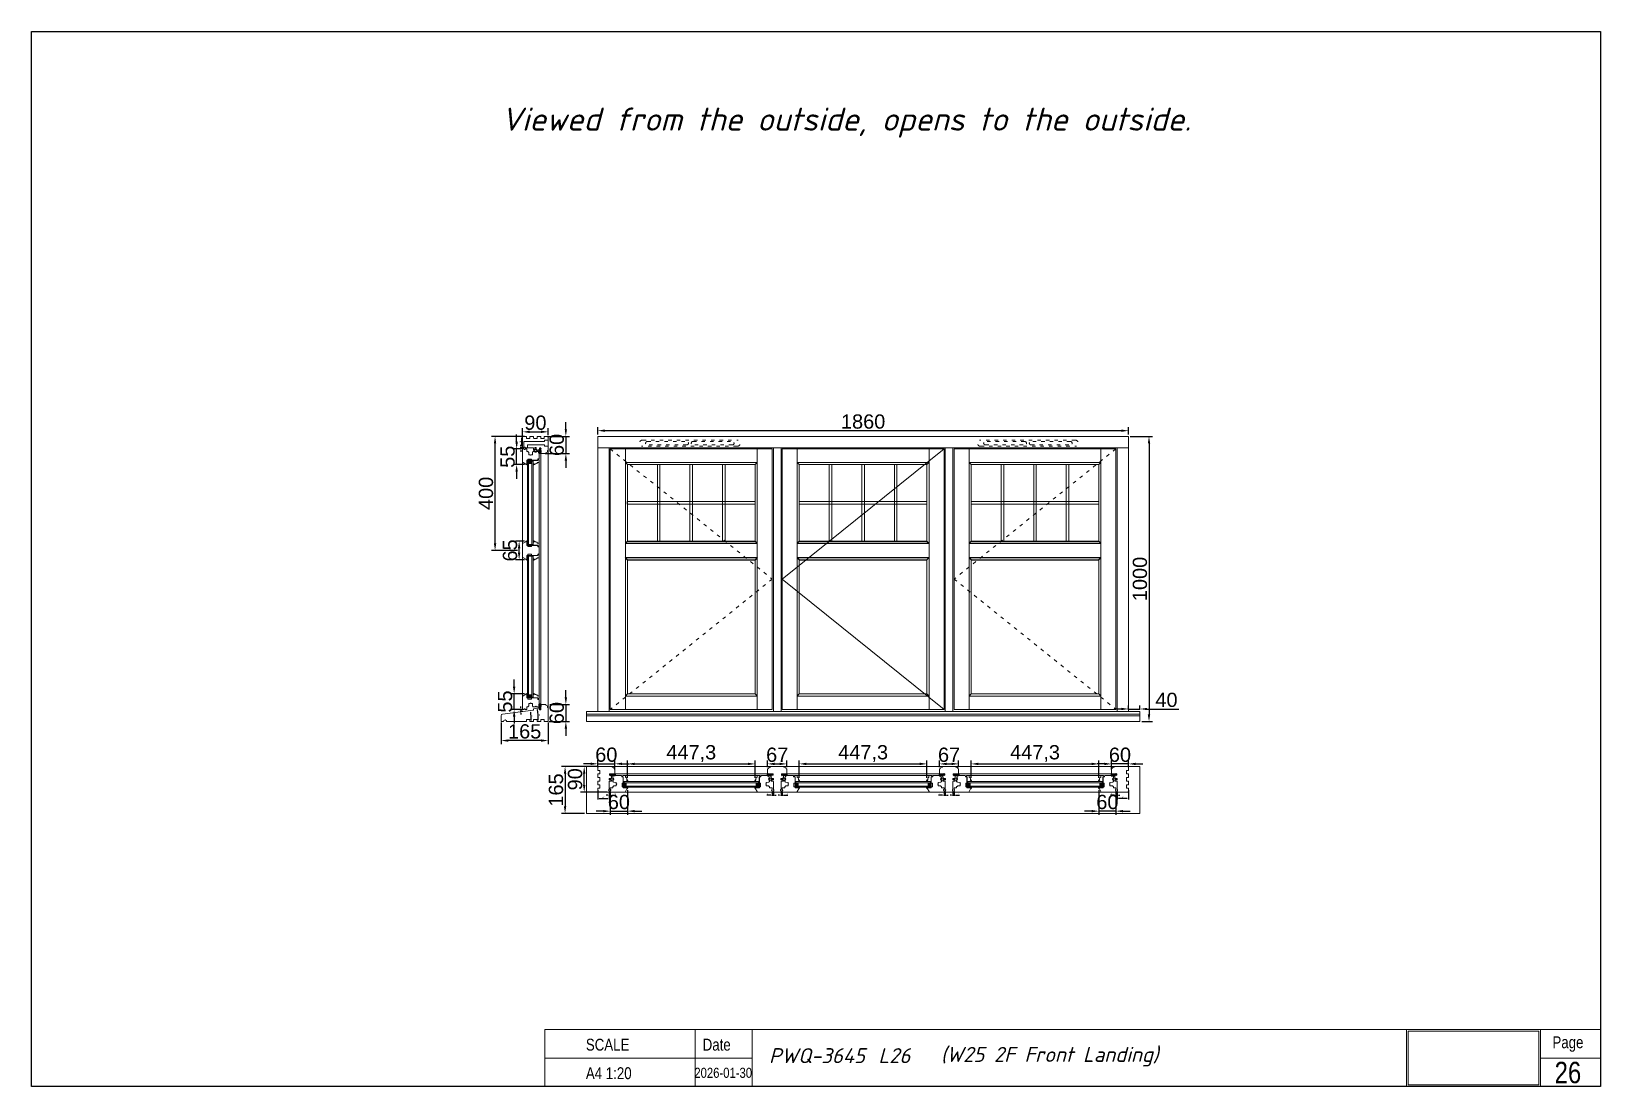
# Model space of a CAD drawing. Header units: millimetres. Extents: x 0 to 182016, y 11 to 3710.
# Drawn here: x 156671 to 162170, y 11 to 3710 of the extents above; entities that cross this region are included whole.
import ezdxf

# ---------------------------------------------------------------- set-up
doc = ezdxf.new("R2010")
doc.units = ezdxf.units.MM
doc.linetypes.add('ACAD_ISO03W100', pattern=[30, 12, -18])
for name, color, linetype, lineweight in [('Matmenys', 10, 'Continuous', 20), ('OTHER', 251, 'Continuous', 13), ('Stakta', 7, 'Continuous', 25), ('Testinės profilio linijos', 7, 'Continuous', 5)]:
    doc.layers.add(name, color=color, linetype=linetype, lineweight=lineweight)
doc.layers.add('Stiklo paketas', color=7, linetype='Continuous')
doc.styles.add('ROMANS', font='stylu.ttf', dxfattribs={"oblique": 15})
doc.styles.get("Standard").update_dxf_attribs({"font": 'arial.ttf'})
doc.linetypes.add('TRACKS', pattern='A,3.81,[130,ltypeshp.shx,S=6.35,R=0,X=0,Y=0],3.81', length=7.62)
doc.dimstyles.new('2', dxfattribs={"dimscale": 2, "dimtxt": 2.5, "dimasz": 2.5, "dimexe": 1.25, "dimexo": 0.625, "dimtad": 1, "dimtxsty": 'Standard', "dimcen": 2.5, "dimadec": 0, "dimazin": 0, "dimtfac": 1, "dimtmove": 0, "dimatfit": 3, "dimfxl": 1, "dimarcsym": 0})
doc.dimstyles.new('Padidinti matmenys', dxfattribs={"dimscale": 10, "dimtxt": 5, "dimasz": 2.5, "dimexe": 1.25, "dimexo": 0.625, "dimtad": 1, "dimdec": 1, "dimtxsty": 'Standard', "dimcen": 2.5, "dimadec": 0, "dimazin": 0, "dimtfac": 1, "dimtdec": 1, "dimtmove": 0, "dimatfit": 3, "dimfxl": 1, "dimarcsym": 0})
picture_1 = doc.add_image_def('image1.jpeg', size_in_pixel=(1233, 506))
pattern_1 = [(225, (2786.4594, -1098375.3966), (1.1225320151, -1.1225320151), []), (315, (2786.4594, -1098375.3966), (1.1225320151, 1.1225320151), [])]

msp = doc.modelspace()

# ---------------------------------------------------------------- texts
at = {"lineweight": 0, "width": 0.8}
for s, p in [('SCALE', (158613.7781055, 137.2134153)), ('Date', (159023.1694825, 137.2134153)), ('Page', (162001.0848124, 145.6096254)), ('A4 1:20', (158613.7781055, 37.2009752))]:
    msp.add_text(s, height=41.62239482, dxfattribs=at).set_placement(p)
at = {"color": 1, "lineweight": 0, "width": 0.8}
msp.add_text('26', height=74.92031068, dxfattribs=at).set_placement((162008.8278046, 22.9923243))
at = {"lineweight": 0, "insert": (158316.7800255, 3443.1762634), "char_height": 80.838163663, "attachment_point": 1, "style": 'ROMANS'}
msp.add_mtext('{\\fISOCPEUR|b0|i0|c186|p34;Viewed from the outside, opens to the outside.}', dxfattribs=at)
at = {"color": 0, "lineweight": 0, "char_height": 52.538446824, "attachment_point": 1, "style": 'ROMANS'}
for s, insert, width in [('{\\fISOCPEUR|b0|i0|c186|p34;\\C256;L\\fISOCPEUR|b0|i0|c0|p34;26\\fISOCPEUR|b0|i0|c186|p34; }', (159638.8340789, 145.8257351), 59.426344224), ('{\\fISOCPEUR|b0|i0|c186|p34;\\C256;(W25 2F Front Landing) }', (159857.8721522, 150.0321815), 1707.405476263)]:
    msp.add_mtext(s, dxfattribs=dict(at, insert=insert, width=width))

# ---------------------------------------------------------------- blocks, each defined once
blk = doc.blocks.new('Užsakymo nr')
at = {"color": 0, "lineweight": 0, "insert": (5198.7, 20217.8), "char_height": 52.538, "width": 1187.405, "attachment_point": 1, "style": 'ROMANS'}
blk.add_mtext('{\\fISOCPEUR|b0|i0|c0|p34;\\C256;PWQ-3645}', dxfattribs=at)
blk = doc.blocks.new('Date')
at = {"lineweight": 0, "width": 0.8}
blk.add_text('2026-01-30', height=35.38, dxfattribs=at).set_placement((4937.1, 20113.7))
blk = doc.blocks.new('*D1236')
at = {"layer": 'Defpoints', "color": 0, "transparency": 16777216}
for p in [(158655.4, 1051.8), (158695.4, 1046.3), (158695.4, 1020.6)]:
    blk.add_point(p, dxfattribs=at)
at = {"layer": 'Matmenys', "color": 0, "lineweight": -2, "transparency": 16777216}
for p, q in [((158655.4, 1050.5), (158655.4, 1018.1)), ((158695.4, 1045), (158695.4, 1018.1)), ((158660.4, 1020.6), (158690.4, 1020.6))]:
    blk.add_line(p, q, dxfattribs=at)
at = {"layer": 'Matmenys', "color": 0, "transparency": 16777216}
for points in [[(158660.4, 1021.4), (158660.4, 1019.8), (158655.4, 1020.6)], [(158690.4, 1021.4), (158690.4, 1019.8), (158695.4, 1020.6)]]:
    blk.add_solid(points, dxfattribs=at)
at = {"layer": 'Matmenys', "color": 0, "lineweight": 5, "transparency": 16777216, "insert": (158675.4, 1024.4), "char_height": 5, "attachment_point": 5}
blk.add_mtext('40', dxfattribs=at)
blk = doc.blocks.new('*D1237')
at = {"color": 0, "lineweight": -2, "transparency": 16777216}
for p, q in [((158655.4, 1131), (158655.4, 1155.2)), ((158715.4, 1122.5), (158715.4, 1155.2)), ((158630.4, 1142.7), (158605.4, 1142.7)), ((158655.4, 1142.7), (158715.4, 1142.7)), ((158740.4, 1142.7), (158765.4, 1142.7))]:
    blk.add_line(p, q, dxfattribs=at)
at = {"color": 0, "transparency": 16777216}
for points in [[(158630.4, 1146.8), (158630.4, 1138.5), (158655.4, 1142.7)], [(158740.4, 1146.8), (158740.4, 1138.5), (158715.4, 1142.7)]]:
    blk.add_solid(points, dxfattribs=at)
at = {"layer": 'Defpoints', "color": 0, "transparency": 16777216}
for p in [(158655.4, 1124.8), (158715.4, 1142.7), (158715.4, 1116.3)]:
    blk.add_point(p, dxfattribs=at)
at = {"color": 0, "lineweight": 5, "transparency": 16777216, "insert": (158685.4, 1174.4), "char_height": 50, "attachment_point": 5}
blk.add_mtext('60', dxfattribs=at)
blk = doc.blocks.new('*D1238')
at = {"color": 0, "lineweight": -2, "transparency": 16777216}
for p, q in [((158759.4, 1050.5), (158759.4, 964.2)), ((158699.4, 1040.3), (158699.4, 964.2)), ((158674.4, 976.7), (158649.4, 976.7)), ((158699.4, 976.7), (158759.4, 976.7)), ((158784.4, 976.7), (158809.4, 976.7))]:
    blk.add_line(p, q, dxfattribs=at)
at = {"color": 0, "transparency": 16777216}
for points in [[(158674.4, 980.9), (158674.4, 972.5), (158699.4, 976.7)], [(158784.4, 980.9), (158784.4, 972.5), (158759.4, 976.7)]]:
    blk.add_solid(points, dxfattribs=at)
at = {"layer": 'Defpoints', "color": 0, "transparency": 16777216}
for p in [(158699.4, 1046.5), (158759.4, 1056.8), (158759.4, 976.7)]:
    blk.add_point(p, dxfattribs=at)
at = {"color": 0, "lineweight": 5, "transparency": 16777216, "insert": (158729.4, 1008.5), "char_height": 50, "attachment_point": 5}
blk.add_mtext('60', dxfattribs=at)
blk = doc.blocks.new('*D1239')
at = {"color": 0, "lineweight": -2, "transparency": 16777216}
for p, q in [((158652.2, 1133.3), (158595.4, 1133.3)), ((158607.9, 1068.3), (158607.9, 1108.3)), ((158688.2, 1043.3), (158595.4, 1043.3))]:
    blk.add_line(p, q, dxfattribs=at)
at = {"color": 0, "transparency": 16777216}
for points in [[(158603.7, 1108.3), (158612, 1108.3), (158607.9, 1133.3)], [(158603.7, 1068.3), (158612, 1068.3), (158607.9, 1043.3)]]:
    blk.add_solid(points, dxfattribs=at)
at = {"layer": 'Defpoints', "color": 0, "transparency": 16777216}
for p in [(158607.9, 1133.3), (158658.4, 1133.3), (158694.4, 1043.3)]:
    blk.add_point(p, dxfattribs=at)
at = {"color": 0, "lineweight": 5, "transparency": 16777216, "insert": (158576.1, 1088.3), "char_height": 50, "attachment_point": 5, "rotation": 90}
blk.add_mtext('90', dxfattribs=at)
blk = doc.blocks.new('*D1240')
at = {"layer": 'Defpoints', "color": 0, "transparency": 16777216}
for p in [(158695.4, 1046.3), (158699.4, 1046.5), (158699.4, 1032.9)]:
    blk.add_point(p, dxfattribs=at)
at = {"layer": 'Matmenys', "color": 0, "lineweight": -2, "transparency": 16777216}
for p, q in [((158695.4, 1045), (158695.4, 1030.4)), ((158699.4, 1045.3), (158699.4, 1030.4)), ((158690.4, 1032.9), (158685.4, 1032.9)), ((158695.4, 1032.9), (158699.4, 1032.9)), ((158704.4, 1032.9), (158718.8, 1032.9))]:
    blk.add_line(p, q, dxfattribs=at)
at = {"layer": 'Matmenys', "color": 0, "transparency": 16777216}
for points in [[(158690.4, 1033.7), (158690.4, 1032.1), (158695.4, 1032.9)], [(158704.4, 1033.7), (158704.4, 1032.1), (158699.4, 1032.9)]]:
    blk.add_solid(points, dxfattribs=at)
at = {"layer": 'Matmenys', "color": 0, "lineweight": 5, "transparency": 16777216, "insert": (158715.9, 1036.7), "char_height": 5, "attachment_point": 5}
blk.add_mtext('4', dxfattribs=at)
blk = doc.blocks.new('*D1241')
at = {"color": 0, "lineweight": -2, "transparency": 16777216}
for p, q in [((158655.4, 2296.9), (158655.4, 2323.1)), ((158680.4, 2310.6), (160490.4, 2310.6)), ((160515.4, 2296.9), (160515.4, 2323.1))]:
    blk.add_line(p, q, dxfattribs=at)
at = {"color": 0, "transparency": 16777216}
for points in [[(158680.4, 2314.7), (158680.4, 2306.4), (158655.4, 2310.6)], [(160490.4, 2314.7), (160490.4, 2306.4), (160515.4, 2310.6)]]:
    blk.add_solid(points, dxfattribs=at)
at = {"layer": 'Defpoints', "color": 0, "transparency": 16777216}
for p in [(160515.4, 2310.6), (158655.4, 2290.7), (160515.4, 2290.7)]:
    blk.add_point(p, dxfattribs=at)
at = {"color": 0, "lineweight": 5, "transparency": 16777216, "insert": (159585.4, 2342.3), "char_height": 50, "attachment_point": 5}
blk.add_mtext('1860', dxfattribs=at)
blk = doc.blocks.new('*D1954')
at = {"color": 0, "lineweight": -2, "transparency": 16777216}
for p, q in [((158609.2, 1133.3), (158528.4, 1133.3)), ((158540.9, 1108.3), (158540.9, 993.3)), ((158609.2, 968.3), (158528.4, 968.3))]:
    blk.add_line(p, q, dxfattribs=at)
at = {"color": 0, "transparency": 16777216}
for points in [[(158536.8, 1108.3), (158545.1, 1108.3), (158540.9, 1133.3)], [(158536.8, 993.3), (158545.1, 993.3), (158540.9, 968.3)]]:
    blk.add_solid(points, dxfattribs=at)
at = {"layer": 'Defpoints', "color": 0, "transparency": 16777216}
for p in [(158615.4, 1133.3), (158540.9, 968.3), (158615.4, 968.3)]:
    blk.add_point(p, dxfattribs=at)
at = {"color": 0, "lineweight": 5, "transparency": 16777216, "insert": (158509.2, 1050.8), "char_height": 50, "attachment_point": 5, "rotation": 90}
blk.add_mtext('165', dxfattribs=at)
blk = doc.blocks.new('*D1250')
at = {"layer": 'Defpoints', "color": 0, "transparency": 16777216}
for p in [(159297.8, 1046.3), (159301.8, 1046.3), (159297.8, 1033)]:
    blk.add_point(p, dxfattribs=at)
at = {"layer": 'Matmenys', "color": 0, "lineweight": -2, "transparency": 16777216}
for p, q in [((159297.8, 1045.1), (159297.8, 1030.5)), ((159301.8, 1045.1), (159301.8, 1030.5)), ((159292.8, 1033), (159287.8, 1033)), ((159297.8, 1033), (159301.8, 1033)), ((159306.8, 1033), (159321.2, 1033))]:
    blk.add_line(p, q, dxfattribs=at)
at = {"layer": 'Matmenys', "color": 0, "transparency": 16777216}
for points in [[(159292.8, 1033.8), (159292.8, 1032.1), (159297.8, 1033)], [(159306.8, 1033.8), (159306.8, 1032.1), (159301.8, 1033)]]:
    blk.add_solid(points, dxfattribs=at)
at = {"layer": 'Matmenys', "color": 0, "transparency": 16777216, "insert": (159318.2, 1036.7), "char_height": 5, "attachment_point": 5}
blk.add_mtext('4', dxfattribs=at)
blk = doc.blocks.new('*D1251')
at = {"layer": 'Defpoints', "color": 0, "transparency": 16777216}
for p in [(159266.8, 1046.3), (159270.8, 1046.3), (159270.8, 1033)]:
    blk.add_point(p, dxfattribs=at)
at = {"layer": 'Matmenys', "color": 0, "lineweight": -2, "transparency": 16777216}
for p, q in [((159266.8, 1045.1), (159266.8, 1030.5)), ((159270.8, 1045.1), (159270.8, 1030.5)), ((159261.8, 1033), (159247.4, 1033)), ((159270.8, 1033), (159266.8, 1033)), ((159275.8, 1033), (159280.8, 1033))]:
    blk.add_line(p, q, dxfattribs=at)
at = {"layer": 'Matmenys', "color": 0, "transparency": 16777216}
for points in [[(159261.8, 1033.8), (159261.8, 1032.1), (159266.8, 1033)], [(159275.8, 1033.8), (159275.8, 1032.1), (159270.8, 1033)]]:
    blk.add_solid(points, dxfattribs=at)
at = {"layer": 'Matmenys', "color": 0, "transparency": 16777216, "insert": (159250.4, 1036.7), "char_height": 5, "attachment_point": 5}
blk.add_mtext('4', dxfattribs=at)
blk = doc.blocks.new('*D1252')
at = {"layer": 'Defpoints', "color": 0, "transparency": 16777216}
for p in [(158400.3, 2290.7), (158387.9, 2250.7), (158394.8, 2250.7)]:
    blk.add_point(p, dxfattribs=at)
at = {"layer": 'Matmenys', "color": 0, "lineweight": -2, "transparency": 16777216}
for p, q in [((158399, 2290.7), (158385.4, 2290.7)), ((158387.9, 2285.7), (158387.9, 2255.7)), ((158393.5, 2250.7), (158385.4, 2250.7))]:
    blk.add_line(p, q, dxfattribs=at)
at = {"layer": 'Matmenys', "color": 0, "transparency": 16777216}
for points in [[(158387.1, 2285.7), (158388.7, 2285.7), (158387.9, 2290.7)], [(158387.1, 2255.7), (158388.7, 2255.7), (158387.9, 2250.7)]]:
    blk.add_solid(points, dxfattribs=at)
at = {"layer": 'Matmenys', "color": 0, "lineweight": 5, "transparency": 16777216, "insert": (158384.1, 2270.7), "char_height": 5, "attachment_point": 5, "rotation": 90}
blk.add_mtext('40', dxfattribs=at)
blk = doc.blocks.new('*D1253')
at = {"color": 0, "lineweight": -2, "transparency": 16777216}
for p, q in [((158543.6, 2315.7), (158543.6, 2340.7)), ((158479.5, 2290.7), (158556.1, 2290.7)), ((158543.6, 2290.7), (158543.6, 2230.7)), ((158471, 2230.7), (158556.1, 2230.7)), ((158543.6, 2205.7), (158543.6, 2180.7))]:
    blk.add_line(p, q, dxfattribs=at)
at = {"color": 0, "transparency": 16777216}
for points in [[(158539.5, 2315.7), (158547.8, 2315.7), (158543.6, 2290.7)], [(158539.5, 2205.7), (158547.8, 2205.7), (158543.6, 2230.7)]]:
    blk.add_solid(points, dxfattribs=at)
at = {"layer": 'Defpoints', "color": 0, "transparency": 16777216}
for p in [(158473.3, 2290.7), (158464.8, 2230.7), (158543.6, 2230.7)]:
    blk.add_point(p, dxfattribs=at)
at = {"color": 0, "lineweight": 5, "transparency": 16777216, "insert": (158511.8, 2260.7), "char_height": 50, "attachment_point": 5, "rotation": 90}
blk.add_mtext('60', dxfattribs=at)
blk = doc.blocks.new('*D1254')
at = {"color": 0, "lineweight": -2, "transparency": 16777216}
for p, q in [((158371.2, 2271.7), (158371.2, 2296.7)), ((158397.3, 2246.7), (158358.7, 2246.7)), ((158371.2, 2191.7), (158371.2, 2246.7)), ((158399, 2191.7), (158358.7, 2191.7)), ((158371.2, 2166.7), (158371.2, 2141.7))]:
    blk.add_line(p, q, dxfattribs=at)
at = {"color": 0, "transparency": 16777216}
for points in [[(158367, 2271.7), (158375.4, 2271.7), (158371.2, 2246.7)], [(158367, 2166.7), (158375.4, 2166.7), (158371.2, 2191.7)]]:
    blk.add_solid(points, dxfattribs=at)
at = {"layer": 'Defpoints', "color": 0, "transparency": 16777216}
for p in [(158371.2, 2246.7), (158403.5, 2246.7), (158405.3, 2191.7)]:
    blk.add_point(p, dxfattribs=at)
at = {"color": 0, "lineweight": 5, "transparency": 16777216, "insert": (158339.5, 2219.2), "char_height": 50, "attachment_point": 5, "rotation": 90}
blk.add_mtext('55', dxfattribs=at)
blk = doc.blocks.new('*D1255')
at = {"color": 0, "lineweight": -2, "transparency": 16777216}
for p, q in [((158391.8, 2293.9), (158391.8, 2319)), ((158481.8, 2295.1), (158481.8, 2319)), ((158416.8, 2306.5), (158456.8, 2306.5))]:
    blk.add_line(p, q, dxfattribs=at)
at = {"color": 0, "transparency": 16777216}
for points in [[(158416.8, 2310.7), (158416.8, 2302.3), (158391.8, 2306.5)], [(158456.8, 2310.7), (158456.8, 2302.3), (158481.8, 2306.5)]]:
    blk.add_solid(points, dxfattribs=at)
at = {"layer": 'Defpoints', "color": 0, "transparency": 16777216}
for p in [(158391.8, 2287.7), (158481.8, 2306.5), (158481.8, 2288.8)]:
    blk.add_point(p, dxfattribs=at)
at = {"color": 0, "lineweight": 5, "transparency": 16777216, "insert": (158436.8, 2338.3), "char_height": 50, "attachment_point": 5}
blk.add_mtext('90', dxfattribs=at)
blk = doc.blocks.new('*D1256')
at = {"layer": 'Defpoints', "color": 0, "transparency": 16777216}
for p in [(158385.6, 2246.7), (158394.8, 2250.7), (158395, 2246.7)]:
    blk.add_point(p, dxfattribs=at)
at = {"layer": 'Matmenys', "color": 0, "lineweight": -2, "transparency": 16777216}
for p, q in [((158385.6, 2255.7), (158385.6, 2260.7)), ((158393.5, 2250.7), (158383.1, 2250.7)), ((158393.8, 2246.7), (158383.1, 2246.7)), ((158385.6, 2250.7), (158385.6, 2246.7)), ((158385.6, 2241.7), (158385.6, 2236.7))]:
    blk.add_line(p, q, dxfattribs=at)
at = {"layer": 'Matmenys', "color": 0, "transparency": 16777216}
for points in [[(158384.7, 2255.7), (158386.4, 2255.7), (158385.6, 2250.7)], [(158384.7, 2241.7), (158386.4, 2241.7), (158385.6, 2246.7)]]:
    blk.add_solid(points, dxfattribs=at)
at = {"layer": 'Matmenys', "color": 0, "lineweight": 5, "transparency": 16777216, "insert": (158381.8, 2248.7), "char_height": 5, "attachment_point": 5, "rotation": 90}
blk.add_mtext('4', dxfattribs=at)
blk = doc.blocks.new('*D1257')
at = {"color": 0, "lineweight": -2, "transparency": 16777216}
for p, q in [((158543.6, 1375.6), (158543.6, 1400.6)), ((158487, 1350.6), (158556.1, 1350.6)), ((158543.6, 1350.6), (158543.6, 1290.6)), ((158485, 1290.6), (158556.1, 1290.6)), ((158543.6, 1265.6), (158543.6, 1240.6))]:
    blk.add_line(p, q, dxfattribs=at)
at = {"color": 0, "transparency": 16777216}
for points in [[(158539.5, 1375.6), (158547.8, 1375.6), (158543.6, 1350.6)], [(158539.5, 1265.6), (158547.8, 1265.6), (158543.6, 1290.6)]]:
    blk.add_solid(points, dxfattribs=at)
at = {"layer": 'Defpoints', "color": 0, "transparency": 16777216}
for p in [(158480.8, 1350.6), (158478.8, 1290.6), (158543.6, 1290.6)]:
    blk.add_point(p, dxfattribs=at)
at = {"color": 0, "lineweight": 5, "transparency": 16777216, "insert": (158511.8, 1320.6), "char_height": 50, "attachment_point": 5, "rotation": 90}
blk.add_mtext('60', dxfattribs=at)
blk = doc.blocks.new('*D1258')
at = {"color": 0, "lineweight": -2, "transparency": 16777216}
for p, q in [((158316.8, 1287.4), (158316.8, 1211.7)), ((158481.8, 1287.4), (158481.8, 1211.7)), ((158456.8, 1224.2), (158341.8, 1224.2))]:
    blk.add_line(p, q, dxfattribs=at)
at = {"color": 0, "transparency": 16777216}
for points in [[(158341.8, 1228.3), (158341.8, 1220), (158316.8, 1224.2)], [(158456.8, 1228.3), (158456.8, 1220), (158481.8, 1224.2)]]:
    blk.add_solid(points, dxfattribs=at)
at = {"layer": 'Defpoints', "color": 0, "transparency": 16777216}
for p in [(158316.8, 1293.6), (158481.8, 1293.6), (158316.8, 1224.2)]:
    blk.add_point(p, dxfattribs=at)
at = {"color": 0, "lineweight": 5, "transparency": 16777216, "insert": (158399.3, 1256), "char_height": 50, "attachment_point": 5}
blk.add_mtext('165', dxfattribs=at)
blk = doc.blocks.new('*D1231')
at = {"layer": 'Defpoints', "color": 0, "transparency": 16777216}
for p in [(158385.6, 1326), (158393.5, 1326), (158395.2, 1333.4)]:
    blk.add_point(p, dxfattribs=at)
at = {"layer": 'Matmenys', "color": 0, "lineweight": -2, "transparency": 16777216}
for p, q in [((158393.9, 1333.4), (158383.1, 1333.4)), ((158392.3, 1326), (158383.1, 1326)), ((158385.6, 1338.4), (158385.6, 1343.4)), ((158385.6, 1333.4), (158385.6, 1326)), ((158385.6, 1321), (158385.6, 1316))]:
    blk.add_line(p, q, dxfattribs=at)
at = {"layer": 'Matmenys', "color": 0, "transparency": 16777216}
for points in [[(158384.7, 1338.4), (158386.4, 1338.4), (158385.6, 1333.4)], [(158384.7, 1321), (158386.4, 1321), (158385.6, 1326)]]:
    blk.add_solid(points, dxfattribs=at)
at = {"layer": 'Matmenys', "color": 0, "lineweight": 5, "transparency": 16777216, "insert": (158381.3, 1329.7), "char_height": 5, "attachment_point": 5, "rotation": 90}
blk.add_mtext('7,45', dxfattribs=at)
blk = doc.blocks.new('*D1232')
at = {"layer": 'Defpoints', "color": 0, "transparency": 16777216}
for p in [(158393.5, 1326), (158428.9, 1330.3), (158418.8, 1290.8), (158422, 1303.7), (158429.8, 1290.8)]:
    blk.add_point(p, dxfattribs=at)
at = {"layer": 'Matmenys', "color": 0, "lineweight": -2, "transparency": 16777216}
blk.add_arc((158107.2, 1290.8), 315, 0.9094, 6.0906, dxfattribs=at)
at = {"layer": 'Matmenys', "color": 0, "transparency": 16777216}
for points in [[(158419.7, 1324.2), (158421.3, 1324.4), (158419.9, 1329.2)], [(158423.1, 1295.9), (158421.4, 1295.8), (158422.3, 1290.8)]]:
    blk.add_solid(points, dxfattribs=at)
at = {"layer": 'Matmenys', "color": 0, "lineweight": 5, "transparency": 16777216, "insert": (158425.4, 1310.3), "char_height": 5, "attachment_point": 5, "rotation": 273.5}
blk.add_mtext('7°', dxfattribs=at)
blk = doc.blocks.new('*D1233')
at = {"layer": 'Defpoints', "color": 0, "transparency": 16777216}
for p in [(158430.7, 1335.9), (158445.8, 1322), (158451.2, 1338.4), (158443.8, 1290.8), (158454.8, 1290.8)]:
    blk.add_point(p, dxfattribs=at)
at = {"layer": 'Matmenys', "color": 0, "lineweight": -2, "transparency": 16777216}
blk.add_arc((158063.6, 1290.8), 383.5, 0.7471, 6.2529, dxfattribs=at)
at = {"layer": 'Matmenys', "color": 0, "transparency": 16777216}
for points in [[(158443.9, 1332.5), (158445.6, 1332.7), (158444.2, 1337.6)], [(158447.9, 1295.9), (158446.2, 1295.8), (158447.1, 1290.8)]]:
    blk.add_solid(points, dxfattribs=at)
at = {"layer": 'Matmenys', "color": 0, "lineweight": 5, "transparency": 16777216, "insert": (158450.1, 1314.4), "char_height": 5, "attachment_point": 5, "rotation": 273.4921}
blk.add_mtext('7°', dxfattribs=at)
blk = doc.blocks.new('*D1950')
at = {"color": 0, "lineweight": -2, "transparency": 16777216}
for p, q in [((158362.4, 1413.4), (158362.4, 1438.4)), ((158399, 1388.4), (158349.9, 1388.4)), ((158362.4, 1333.4), (158362.4, 1388.4)), ((158386.5, 1333.4), (158349.9, 1333.4)), ((158362.4, 1308.4), (158362.4, 1283.4))]:
    blk.add_line(p, q, dxfattribs=at)
at = {"color": 0, "transparency": 16777216}
for points in [[(158358.2, 1413.4), (158366.6, 1413.4), (158362.4, 1388.4)], [(158358.2, 1308.4), (158366.6, 1308.4), (158362.4, 1333.4)]]:
    blk.add_solid(points, dxfattribs=at)
at = {"layer": 'Defpoints', "color": 0, "transparency": 16777216}
for p in [(158362.4, 1388.4), (158405.3, 1388.4), (158392.8, 1333.4)]:
    blk.add_point(p, dxfattribs=at)
at = {"color": 0, "lineweight": 5, "transparency": 16777216, "insert": (158330.7, 1360.9), "char_height": 50, "attachment_point": 5, "rotation": 90}
blk.add_mtext('55', dxfattribs=at)
blk = doc.blocks.new('*D1234')
at = {"color": 0, "lineweight": -2, "transparency": 16777216}
for p, q in [((158759.4, 1093), (158759.4, 1154.8)), ((158784.4, 1142.3), (159181.8, 1142.3)), ((159206.8, 1093), (159206.8, 1154.8))]:
    blk.add_line(p, q, dxfattribs=at)
at = {"color": 0, "transparency": 16777216}
for points in [[(158784.4, 1146.5), (158784.4, 1138.1), (158759.4, 1142.3)], [(159181.8, 1146.5), (159181.8, 1138.1), (159206.8, 1142.3)]]:
    blk.add_solid(points, dxfattribs=at)
at = {"layer": 'Defpoints', "color": 0, "transparency": 16777216}
for p in [(159206.8, 1142.3), (158759.4, 1086.8), (159206.8, 1086.8)]:
    blk.add_point(p, dxfattribs=at)
at = {"color": 0, "lineweight": 5, "transparency": 16777216, "insert": (158983.1, 1178.6), "char_height": 50, "attachment_point": 5}
blk.add_mtext('447,3', dxfattribs=at)
blk = doc.blocks.new('*D1235')
at = {"color": 0, "lineweight": -2, "transparency": 16777216}
for p, q in [((159361.8, 1093), (159361.8, 1154.8)), ((159386.8, 1142.3), (159784.1, 1142.3)), ((159809.1, 1093), (159809.1, 1154.8))]:
    blk.add_line(p, q, dxfattribs=at)
at = {"color": 0, "transparency": 16777216}
for points in [[(159386.8, 1146.5), (159386.8, 1138.1), (159361.8, 1142.3)], [(159784.1, 1146.5), (159784.1, 1138.1), (159809.1, 1142.3)]]:
    blk.add_solid(points, dxfattribs=at)
at = {"layer": 'Defpoints', "color": 0, "transparency": 16777216}
for p in [(159809.1, 1142.3), (159361.8, 1086.8), (159809.1, 1086.8)]:
    blk.add_point(p, dxfattribs=at)
at = {"color": 0, "lineweight": 5, "transparency": 16777216, "insert": (159585.4, 1178.6), "char_height": 50, "attachment_point": 5}
blk.add_mtext('447,3', dxfattribs=at)
blk = doc.blocks.new('*D1951')
at = {"color": 0, "lineweight": -2, "transparency": 16777216}
for p, q in [((159250.8, 1130.5), (159250.8, 1154.8)), ((159275.8, 1142.3), (159292.8, 1142.3)), ((159317.8, 1130.5), (159317.8, 1154.8))]:
    blk.add_line(p, q, dxfattribs=at)
at = {"color": 0, "transparency": 16777216}
for points in [[(159275.8, 1146.5), (159275.8, 1138.1), (159250.8, 1142.3)], [(159292.8, 1146.5), (159292.8, 1138.1), (159317.8, 1142.3)]]:
    blk.add_solid(points, dxfattribs=at)
at = {"layer": 'Defpoints', "color": 0, "transparency": 16777216}
for p in [(159250.8, 1124.3), (159317.8, 1142.3), (159317.8, 1124.3)]:
    blk.add_point(p, dxfattribs=at)
at = {"color": 0, "lineweight": 5, "transparency": 16777216, "insert": (159284.3, 1174.1), "char_height": 50, "attachment_point": 5}
blk.add_mtext('67', dxfattribs=at)
blk = doc.blocks.new('tv')
at = {"linetype": 'ACAD_ISO03W100', "lineweight": 5}
for p, q in [((29400.1, 41533.7), (29731.1, 41533.7)), ((29731.1, 41511.7), (29400.1, 41511.7))]:
    blk.add_line(p, q, dxfattribs=at)
for points in [[(29416.6, 41528.7), (29554.6, 41528.7, -1), (29554.6, 41516.7), (29416.6, 41516.7, -1)], [(29576.6, 41516.7, -1), (29576.6, 41528.7), (29714.6, 41528.7, -1), (29714.6, 41516.7)]]:
    blk.add_lwpolyline(points, format="xyb", close=True, dxfattribs=at)
for centre, start, end in [((29400.1, 41522.7), 90, 270), ((29731.1, 41522.7), 270, 90)]:
    blk.add_arc(centre, 11, start, end, dxfattribs=at)
blk = doc.blocks.new('*D1955')
at = {"color": 0, "lineweight": -2, "ltscale": 0.1, "transparency": 16777216}
for p, q in [((158399, 1923.2), (158367.4, 1923.2)), ((158379.9, 1883.2), (158379.9, 1898.2)), ((158399, 1858.2), (158367.4, 1858.2))]:
    blk.add_line(p, q, dxfattribs=at)
at = {"color": 0, "ltscale": 0.1, "transparency": 16777216}
for points in [[(158375.7, 1898.2), (158384, 1898.2), (158379.9, 1923.2)], [(158375.7, 1883.2), (158384, 1883.2), (158379.9, 1858.2)]]:
    blk.add_solid(points, dxfattribs=at)
at = {"layer": 'Defpoints', "color": 0, "ltscale": 0.1, "transparency": 16777216}
for p in [(158379.9, 1923.2), (158405.3, 1923.2), (158405.3, 1858.2)]:
    blk.add_point(p, dxfattribs=at)
at = {"color": 0, "ltscale": 0.1, "transparency": 16777216, "insert": (158348.1, 1890.7), "char_height": 50, "attachment_point": 5, "rotation": 90}
blk.add_mtext('65', dxfattribs=at)
blk = doc.blocks.new('*D1259')
at = {"color": 0, "lineweight": -2, "ltscale": 0.1, "transparency": 16777216}
for p, q in [((158387.5, 2290.7), (158283.1, 2290.7)), ((158295.6, 1915.7), (158295.6, 2265.7)), ((158373.6, 1890.7), (158283.1, 1890.7))]:
    blk.add_line(p, q, dxfattribs=at)
at = {"color": 0, "ltscale": 0.1, "transparency": 16777216}
for points in [[(158291.4, 2265.7), (158299.7, 2265.7), (158295.6, 2290.7)], [(158291.4, 1915.7), (158299.7, 1915.7), (158295.6, 1890.7)]]:
    blk.add_solid(points, dxfattribs=at)
at = {"layer": 'Defpoints', "color": 0, "ltscale": 0.1, "transparency": 16777216}
for p in [(158295.6, 2290.7), (158393.8, 2290.7), (158379.9, 1890.7)]:
    blk.add_point(p, dxfattribs=at)
at = {"color": 0, "ltscale": 0.1, "transparency": 16777216, "insert": (158263.8, 2090.7), "char_height": 50, "attachment_point": 5, "rotation": 90}
blk.add_mtext('400', dxfattribs=at)
blk = doc.blocks.new('*D1260')
at = {"layer": 'Defpoints', "color": 0, "transparency": 16777216}
for p in [(160475.4, 1046.3), (160515.4, 1051.8), (160475.4, 1020.6)]:
    blk.add_point(p, dxfattribs=at)
at = {"layer": 'Matmenys', "color": 0, "lineweight": -2, "transparency": 16777216}
for p, q in [((160475.4, 1045), (160475.4, 1018.1)), ((160515.4, 1050.5), (160515.4, 1018.1)), ((160510.4, 1020.6), (160480.4, 1020.6))]:
    blk.add_line(p, q, dxfattribs=at)
at = {"layer": 'Matmenys', "color": 0, "transparency": 16777216}
for points in [[(160480.4, 1021.4), (160480.4, 1019.8), (160475.4, 1020.6)], [(160510.4, 1021.4), (160510.4, 1019.8), (160515.4, 1020.6)]]:
    blk.add_solid(points, dxfattribs=at)
at = {"layer": 'Matmenys', "color": 0, "lineweight": 5, "transparency": 16777216, "insert": (160495.4, 1024.4), "char_height": 5, "attachment_point": 5}
blk.add_mtext('40', dxfattribs=at)
blk = doc.blocks.new('*D1261')
at = {"color": 0, "lineweight": -2, "transparency": 16777216}
for p, q in [((160430.4, 1142.3), (160405.4, 1142.3)), ((160455.4, 1122.5), (160455.4, 1154.8)), ((160515.4, 1142.3), (160455.4, 1142.3)), ((160515.4, 1131), (160515.4, 1154.8)), ((160540.4, 1142.3), (160565.4, 1142.3))]:
    blk.add_line(p, q, dxfattribs=at)
at = {"color": 0, "transparency": 16777216}
for points in [[(160430.4, 1146.5), (160430.4, 1138.1), (160455.4, 1142.3)], [(160540.4, 1146.5), (160540.4, 1138.1), (160515.4, 1142.3)]]:
    blk.add_solid(points, dxfattribs=at)
at = {"layer": 'Defpoints', "color": 0, "transparency": 16777216}
for p in [(160455.4, 1142.3), (160455.4, 1116.3), (160515.4, 1124.8)]:
    blk.add_point(p, dxfattribs=at)
at = {"color": 0, "lineweight": 5, "transparency": 16777216, "insert": (160485.4, 1174.1), "char_height": 50, "attachment_point": 5}
blk.add_mtext('60', dxfattribs=at)
blk = doc.blocks.new('*D1262')
at = {"color": 0, "lineweight": -2, "transparency": 16777216}
for p, q in [((160411.4, 1050.5), (160411.4, 964.2)), ((160471.4, 1040.3), (160471.4, 964.2)), ((160386.4, 976.7), (160361.4, 976.7)), ((160471.4, 976.7), (160411.4, 976.7)), ((160496.4, 976.7), (160521.4, 976.7))]:
    blk.add_line(p, q, dxfattribs=at)
at = {"color": 0, "transparency": 16777216}
for points in [[(160386.4, 980.9), (160386.4, 972.5), (160411.4, 976.7)], [(160496.4, 980.9), (160496.4, 972.5), (160471.4, 976.7)]]:
    blk.add_solid(points, dxfattribs=at)
at = {"layer": 'Defpoints', "color": 0, "transparency": 16777216}
for p in [(160411.4, 1056.8), (160471.4, 1046.5), (160411.4, 976.7)]:
    blk.add_point(p, dxfattribs=at)
at = {"color": 0, "lineweight": 5, "transparency": 16777216, "insert": (160441.4, 1008.5), "char_height": 50, "attachment_point": 5}
blk.add_mtext('60', dxfattribs=at)
blk = doc.blocks.new('*D1263')
at = {"layer": 'Defpoints', "color": 0, "transparency": 16777216}
for p in [(160471.4, 1046.3), (160475.4, 1046.3), (160471.4, 1032.9)]:
    blk.add_point(p, dxfattribs=at)
at = {"layer": 'Matmenys', "color": 0, "lineweight": -2, "transparency": 16777216}
for p, q in [((160471.4, 1045), (160471.4, 1030.4)), ((160475.4, 1045), (160475.4, 1030.4)), ((160466.4, 1032.9), (160452, 1032.9)), ((160475.4, 1032.9), (160471.4, 1032.9)), ((160480.4, 1032.9), (160485.4, 1032.9))]:
    blk.add_line(p, q, dxfattribs=at)
at = {"layer": 'Matmenys', "color": 0, "transparency": 16777216}
for points in [[(160466.4, 1033.7), (160466.4, 1032.1), (160471.4, 1032.9)], [(160480.4, 1033.7), (160480.4, 1032.1), (160475.4, 1032.9)]]:
    blk.add_solid(points, dxfattribs=at)
at = {"layer": 'Matmenys', "color": 0, "lineweight": 5, "transparency": 16777216, "insert": (160455, 1036.7), "char_height": 5, "attachment_point": 5}
blk.add_mtext('4', dxfattribs=at)
blk = doc.blocks.new('*D1264')
at = {"color": 0, "lineweight": -2, "transparency": 16777216}
for p, q in [((160521.7, 2290.7), (160599.8, 2290.7)), ((160587.3, 2265.7), (160587.3, 1315.6)), ((160561.7, 1290.6), (160599.8, 1290.6))]:
    blk.add_line(p, q, dxfattribs=at)
at = {"color": 0, "transparency": 16777216}
for points in [[(160583.1, 2265.7), (160591.5, 2265.7), (160587.3, 2290.7)], [(160583.1, 1315.6), (160591.5, 1315.6), (160587.3, 1290.6)]]:
    blk.add_solid(points, dxfattribs=at)
at = {"layer": 'Defpoints', "color": 0, "transparency": 16777216}
for p in [(160515.4, 2290.7), (160555.4, 1290.6), (160587.3, 1290.6)]:
    blk.add_point(p, dxfattribs=at)
at = {"color": 0, "lineweight": 5, "transparency": 16777216, "insert": (160555.5, 1790.7), "char_height": 50, "attachment_point": 5, "rotation": 90}
blk.add_mtext('1000', dxfattribs=at)
blk = doc.blocks.new('*D1265')
at = {"layer": 'Defpoints', "color": 0, "transparency": 16777216}
for p in [(159900.1, 1046.3), (159904.1, 1046.3), (159900.1, 1033)]:
    blk.add_point(p, dxfattribs=at)
at = {"layer": 'Matmenys', "color": 0, "lineweight": -2, "transparency": 16777216}
for p, q in [((159900.1, 1045.1), (159900.1, 1030.5)), ((159904.1, 1045.1), (159904.1, 1030.5)), ((159895.1, 1033), (159890.1, 1033)), ((159900.1, 1033), (159904.1, 1033)), ((159909.1, 1033), (159923.5, 1033))]:
    blk.add_line(p, q, dxfattribs=at)
at = {"layer": 'Matmenys', "color": 0, "transparency": 16777216}
for points in [[(159895.1, 1033.8), (159895.1, 1032.1), (159900.1, 1033)], [(159909.1, 1033.8), (159909.1, 1032.1), (159904.1, 1033)]]:
    blk.add_solid(points, dxfattribs=at)
at = {"layer": 'Matmenys', "color": 0, "transparency": 16777216, "insert": (159920.5, 1036.7), "char_height": 5, "attachment_point": 5}
blk.add_mtext('4', dxfattribs=at)
blk = doc.blocks.new('*D1266')
at = {"layer": 'Defpoints', "color": 0, "transparency": 16777216}
for p in [(159869.1, 1046.3), (159873.1, 1046.3), (159873.1, 1033)]:
    blk.add_point(p, dxfattribs=at)
at = {"layer": 'Matmenys', "color": 0, "lineweight": -2, "transparency": 16777216}
for p, q in [((159869.1, 1045.1), (159869.1, 1030.5)), ((159873.1, 1045.1), (159873.1, 1030.5)), ((159864.1, 1033), (159849.7, 1033)), ((159873.1, 1033), (159869.1, 1033)), ((159878.1, 1033), (159883.1, 1033))]:
    blk.add_line(p, q, dxfattribs=at)
at = {"layer": 'Matmenys', "color": 0, "transparency": 16777216}
for points in [[(159864.1, 1033.8), (159864.1, 1032.1), (159869.1, 1033)], [(159878.1, 1033.8), (159878.1, 1032.1), (159873.1, 1033)]]:
    blk.add_solid(points, dxfattribs=at)
at = {"layer": 'Matmenys', "color": 0, "transparency": 16777216, "insert": (159852.7, 1036.7), "char_height": 5, "attachment_point": 5}
blk.add_mtext('4', dxfattribs=at)
blk = doc.blocks.new('*D1267')
at = {"color": 0, "lineweight": -2, "transparency": 16777216}
for p, q in [((159964.1, 1093), (159964.1, 1154.8)), ((159989.1, 1142.3), (160386.4, 1142.3)), ((160411.4, 1093), (160411.4, 1154.8))]:
    blk.add_line(p, q, dxfattribs=at)
at = {"color": 0, "transparency": 16777216}
for points in [[(159989.1, 1146.5), (159989.1, 1138.1), (159964.1, 1142.3)], [(160386.4, 1146.5), (160386.4, 1138.1), (160411.4, 1142.3)]]:
    blk.add_solid(points, dxfattribs=at)
at = {"layer": 'Defpoints', "color": 0, "transparency": 16777216}
for p in [(160411.4, 1142.3), (159964.1, 1086.8), (160411.4, 1086.8)]:
    blk.add_point(p, dxfattribs=at)
at = {"color": 0, "lineweight": 5, "transparency": 16777216, "insert": (160187.8, 1178.6), "char_height": 50, "attachment_point": 5}
blk.add_mtext('447,3', dxfattribs=at)
blk = doc.blocks.new('*D1956')
at = {"color": 0, "lineweight": -2, "transparency": 16777216}
for p, q in [((159853.1, 1130.5), (159853.1, 1154.8)), ((159878.1, 1142.3), (159895.1, 1142.3)), ((159920.1, 1130.5), (159920.1, 1154.8))]:
    blk.add_line(p, q, dxfattribs=at)
at = {"color": 0, "transparency": 16777216}
for points in [[(159878.1, 1146.5), (159878.1, 1138.1), (159853.1, 1142.3)], [(159895.1, 1146.5), (159895.1, 1138.1), (159920.1, 1142.3)]]:
    blk.add_solid(points, dxfattribs=at)
at = {"layer": 'Defpoints', "color": 0, "transparency": 16777216}
for p in [(159853.1, 1124.3), (159920.1, 1142.3), (159920.1, 1124.3)]:
    blk.add_point(p, dxfattribs=at)
at = {"color": 0, "lineweight": 5, "transparency": 16777216, "insert": (159886.6, 1174.1), "char_height": 50, "attachment_point": 5}
blk.add_mtext('67', dxfattribs=at)
blk = doc.blocks.new('*D1957')
at = {"color": 0, "lineweight": -2, "ltscale": 0.1, "transparency": 16777216}
for p, q in [((160490.4, 1334.8), (160465.4, 1334.8)), ((160515.4, 1332.2), (160515.4, 1347.3)), ((160515.4, 1334.8), (160555.4, 1334.8)), ((160555.4, 1332.2), (160555.4, 1347.3)), ((160580.4, 1334.8), (160691.4, 1334.8))]:
    blk.add_line(p, q, dxfattribs=at)
at = {"color": 0, "ltscale": 0.1, "transparency": 16777216}
for points in [[(160490.4, 1339), (160490.4, 1330.7), (160515.4, 1334.8)], [(160580.4, 1339), (160580.4, 1330.7), (160555.4, 1334.8)]]:
    blk.add_solid(points, dxfattribs=at)
at = {"layer": 'Defpoints', "color": 0, "ltscale": 0.1, "transparency": 16777216}
for p in [(160515.4, 1326), (160555.4, 1334.8), (160555.4, 1326)]:
    blk.add_point(p, dxfattribs=at)
at = {"color": 0, "ltscale": 0.1, "transparency": 16777216, "insert": (160648.4, 1366.6), "char_height": 50, "attachment_point": 5}
blk.add_mtext('40', dxfattribs=at)

# ---------------------------------------------------------------- dimensions: what is measured, and where the dimension line sits
at = {"color": 1, "lineweight": 5}
for base, p1, p2, picture, middle in [((158481.7642161, 2306.507461), (158391.7642161, 2287.6759414), (158481.7642161, 2288.827252), '*D1255', (158436.7642161, 2306.507461)), ((159317.7713326, 1142.2881434), (159250.7713326, 1124.2866013), (159317.7713326, 1124.2866013), '*D1951', (159284.2713326, 1142.2881434)), ((159920.0935627, 1142.2881434), (159853.0935627, 1124.2866013), (159920.0935627, 1124.2866013), '*D1956', (159886.5935627, 1142.2881434)), ((160455.4157928, 1142.2881434), (160515.4157928, 1124.7953662), (160455.4157928, 1116.2953662), '*D1261', (160485.4157928, 1142.2881434)), ((160411.4157928, 976.6856334), (160471.4157928, 1046.5453662), (160411.4157928, 1056.7953662), '*D1262', (160441.4157928, 976.6856334))]:
    dim = msp.add_linear_dim(base=base, p1=p1, p2=p2, dimstyle='Padidinti matmenys', dxfattribs=at)
    dim.commit()
    dim.dimension.update_dxf_attribs({"geometry": picture, "text_midpoint": middle, "dimtype": 160})
for base, p1, p2, picture, middle in [((160515.4157928, 2310.5619308), (158655.4491021, 2290.6759414), (160515.4157928, 2290.6759414), '*D1241', (159585.4324475, 2342.3405802)), ((158316.7554533, 1224.1798333), (158481.7554533, 1293.6454922), (158316.7554533, 1293.6454922), '*D1258', (158399.2554533, 1255.9584827)), ((159206.7713326, 1142.2881434), (158759.4491025, 1086.7953662), (159206.7713326, 1086.7953662), '*D1234', (158983.1102175, 1178.5858924)), ((159809.0935627, 1142.2881434), (159361.7713326, 1086.7953662), (159809.0935627, 1086.7953662), '*D1235', (159585.4324477, 1178.5858924)), ((160411.4157928, 1142.2881434), (159964.0935627, 1086.7953662), (160411.4157928, 1086.7953662), '*D1267', (160187.7546778, 1178.5858924))]:
    dim = msp.add_linear_dim(base=base, p1=p1, p2=p2, dimstyle='Padidinti matmenys', dxfattribs=at)
    dim.commit()
    dim.dimension.update_dxf_attribs({"geometry": picture, "text_midpoint": middle})
for base, p1, p2, angle, picture, middle in [((158543.623435, 2230.675941), (158473.2554511, 2290.675941), (158464.7554511, 2230.675941), 90, '*D1253', (158543.623435, 2260.675941)), ((158371.1839476, 2246.675941), (158405.2554511, 2191.675941), (158403.5054511, 2246.675941), 90, '*D1254', (158371.1839476, 2219.175941)), ((160587.2866786, 1290.6454922), (160515.4157928, 2290.6759414), (160555.4157928, 1290.6454922), 90, '*D1264', (160587.2866786, 1790.6607168)), ((158362.4145143, 1388.4454922), (158392.7554511, 1333.4454922), (158405.2598336, 1388.4454922), 90, '*D1950', (158362.4145143, 1360.9454922)), ((158543.623435, 1290.6454922), (158480.7554511, 1350.6454922), (158478.7554533, 1290.6454922), 90, '*D1257', (158543.623435, 1320.6454922)), ((158715.4491025, 1142.6623723), (158655.4491025, 1124.7953662), (158715.4491025, 1116.2953662), 180, '*D1237', (158685.4491025, 1142.6623723)), ((158607.8516205, 1133.2953662), (158694.4491025, 1043.2953662), (158658.4491025, 1133.2953662), 90, '*D1239', (158607.8516205, 1088.2953662)), ((158759.4491025, 976.6856334), (158699.4491025, 1046.5453662), (158759.4491025, 1056.7953662), 180, '*D1238', (158729.4491025, 976.6856334))]:
    dim = msp.add_linear_dim(base=base, p1=p1, p2=p2, angle=angle, dimstyle='Padidinti matmenys', dxfattribs=at)
    dim.commit()
    dim.dimension.update_dxf_attribs({"geometry": picture, "text_midpoint": middle, "dimtype": 160})
at = {"color": 1, "ltscale": 0.1}
dim = msp.add_linear_dim(base=(158295.5608227, 2290.675941), p1=(158379.8800893, 1890.6527213), p2=(158393.7642161, 2290.675941), angle=90, dimstyle='Padidinti matmenys', dxfattribs=at)
dim.commit()
dim.dimension.update_dxf_attribs({"geometry": '*D1259', "text_midpoint": (158263.7821733, 2090.6643312)})
dim = msp.add_linear_dim(base=(158379.8800893, 1923.1527213), p1=(158405.259834, 1858.1527213), p2=(158405.2554515, 1923.1527213), angle=90, dimstyle='Padidinti matmenys', dxfattribs=at)
dim.commit()
dim.dimension.update_dxf_attribs({"geometry": '*D1955', "text_midpoint": (158379.8800893, 1890.6527213), "dimtype": 160})
dim = msp.add_linear_dim(base=(160555.4157928, 1334.8331088), p1=(160515.4157928, 1325.9953207), p2=(160555.4157928, 1325.9953207), dimstyle='Padidinti matmenys', dxfattribs=at)
dim.commit()
dim.dimension.update_dxf_attribs({"geometry": '*D1957', "text_midpoint": (160648.3983986, 1366.6117582)})
at = {"color": 1, "lineweight": 5}
dim = msp.add_linear_dim(base=(158540.9454246, 968.2953662), p1=(158615.4491021, 1133.2953662), p2=(158615.4491021, 968.2953662), angle=90, dimstyle='Padidinti matmenys', dxfattribs=at)
dim.commit()
dim.dimension.update_dxf_attribs({"geometry": '*D1954', "text_midpoint": (158509.1667753, 1050.7953662)})
at = {"layer": 'Matmenys', "lineweight": 5}
for base, p1, p2, picture, middle in [((158385.5830591, 2246.675941), (158394.7554511, 2250.675941), (158395.0054511, 2246.675941), '*D1256', (158385.5830591, 2248.675941)), ((158387.8962568, 2250.675941), (158400.2554511, 2290.675941), (158394.7554511, 2250.675941), '*D1252', (158387.8962568, 2270.675941)), ((158385.5830591, 1325.9953207), (158395.1906297, 1333.4454922), (158393.5117124, 1325.9953207), '*D1231', (158385.5830591, 1329.7204064))]:
    dim = msp.add_linear_dim(base=base, p1=p1, p2=p2, angle=90, dimstyle='2', dxfattribs=at)
    dim.commit()
    dim.dimension.update_dxf_attribs({"geometry": picture, "text_midpoint": middle, "dimtype": 160})
dim = msp.add_angular_dim_2l(base=(158422.0035882, 1303.6711528), line1=((158418.7554533, 1290.8454922), (158429.7554533, 1290.8454922)), line2=((158428.8850115, 1330.3386157), (158393.5117124, 1325.9953207)), dimstyle='2', dxfattribs=at)
dim.commit()
dim.dimension.update_dxf_attribs({"geometry": '*D1232', "text_midpoint": (158425.4202022, 1310.3062679)})
dim = msp.add_angular_dim_2l(base=(158445.781415, 1322.0432332), line1=((158443.7554533, 1290.8454922), (158454.7554533, 1290.8454922)), line2=((158451.2338558, 1338.4417653), (158430.6727087, 1335.9171739)), dimstyle='2', dxfattribs=at)
dim.commit()
dim.dimension.update_dxf_attribs({"geometry": '*D1233', "text_midpoint": (158446.340613, 1314.2024759), "dimtype": 162})
for base, p1, p2, picture, middle in [((158695.4491025, 1020.612484), (158655.4491025, 1051.7953662), (158695.4491025, 1046.2953662), '*D1236', (158675.4491025, 1020.612484)), ((158699.4491025, 1032.9028542), (158695.4491025, 1046.2953662), (158699.4491025, 1046.5453662), '*D1240', (158715.8699756, 1032.9028542))]:
    dim = msp.add_linear_dim(base=base, p1=p1, p2=p2, angle=180, dimstyle='2', override={"dimtmove": 0}, dxfattribs=at)
    dim.commit()
    dim.dimension.update_dxf_attribs({"geometry": picture, "text_midpoint": middle, "dimtype": 160})
at = {"layer": 'Matmenys'}
for base, p1, p2, picture, middle in [((159270.7713326, 1032.9560426), (159266.7713326, 1046.3206213), (159270.7713326, 1046.3206213), '*D1251', (159250.3504594, 1032.9560426)), ((159873.0935627, 1032.9560426), (159869.0935627, 1046.3206213), (159873.0935627, 1046.3206213), '*D1266', (159852.6726896, 1032.9560426))]:
    dim = msp.add_linear_dim(base=base, p1=p1, p2=p2, angle=180, dimstyle='2', override={"dimdec": 6}, dxfattribs=at)
    dim.commit()
    dim.dimension.update_dxf_attribs({"geometry": picture, "text_midpoint": middle, "dimtype": 160})
for base, p1, p2, picture, middle in [((159297.7713326, 1032.9560426), (159301.7713326, 1046.3206213), (159297.7713326, 1046.3206213), '*D1250', (159318.1922057, 1032.9560426)), ((159900.0935627, 1032.9560426), (159904.0935627, 1046.3206213), (159900.0935627, 1046.3206213), '*D1265', (159920.5144359, 1032.9560426))]:
    dim = msp.add_linear_dim(base=base, p1=p1, p2=p2, dimstyle='2', override={"dimdec": 6}, dxfattribs=at)
    dim.commit()
    dim.dimension.update_dxf_attribs({"geometry": picture, "text_midpoint": middle, "dimtype": 160})
at = {"layer": 'Matmenys', "lineweight": 5}
for base, p1, p2, picture, middle in [((160471.4157928, 1032.9028542), (160475.4157928, 1046.2953662), (160471.4157928, 1046.2953662), '*D1263', (160454.9949197, 1032.9028542)), ((160475.4157928, 1020.612484), (160515.4157928, 1051.7953662), (160475.4157928, 1046.2953662), '*D1260', (160495.4157928, 1020.612484))]:
    dim = msp.add_linear_dim(base=base, p1=p1, p2=p2, dimstyle='2', override={"dimtmove": 0}, dxfattribs=at)
    dim.commit()
    dim.dimension.update_dxf_attribs({"geometry": picture, "text_midpoint": middle, "dimtype": 160})

# ---------------------------------------------------------------- hatches: boundary and pattern name
at = {"lineweight": 0, "ltscale": 0.5}
h = msp.add_hatch(dxfattribs=at)
h.set_pattern_fill('ANSI37', color=256, scale=0.5, style=0)
h.set_pattern_definition([(45, (158406.7555, 2207.176), (-1.12253, 1.12253), []), (135, (158406.7555, 2207.176), (-1.12253, -1.12253), [])])
h.paths.add_polyline_path([(158408.7554511, 2194.675941), (158408.7554511, 2203.675941), (158406.7554511, 2203.675941), (158406.7554511, 2194.675941)])
at = {"lineweight": 0}
h = msp.add_hatch(dxfattribs=at)
h.set_pattern_fill('HEX', color=256, scale=0.25, style=0)
h.set_pattern_definition([(360, (145505.3464, 20550.947), (-7e-16, -1.374815), [0.79375, -1.5875]), (240, (145505.3464, 20550.947), (-1.190624716, 0.6874075), [0.79375, -1.5875]), (300, (145506.1402, 20550.947), (-1.190624716, -0.6874075), [0.79375, -1.5875])])
h.paths.add_polyline_path([(158412.754742, 2203.675941), (158412.754742, 2198.675941), (158414.754742, 2200.675941), (158422.754742, 2200.675941), (158424.754742, 2198.675941), (158424.7554511, 2203.675941)])
h = msp.add_hatch(dxfattribs=at)
h.set_pattern_fill('JIS_WOOD', color=256, style=0)
h.set_pattern_definition([(315, (145505.34645, 20550.947), (-0.5, -0.5), [])])
h.paths.add_polyline_path([(158422.754742, 2200.675941), (158414.754742, 2200.675941), (158412.754742, 2198.675941), (158412.754742, 2195.675941), (158424.7913246, 2195.6582076), (158424.754742, 2198.675941)])
h.paths.add_polyline_path([(158415.1689556, 2199.675941), (158422.3405285, 2199.675941), (158423.754742, 2198.2617274), (158423.754742, 2196.675941), (158413.754742, 2196.675941), (158413.754742, 2198.2617274)], flags=16)
at = {"lineweight": 0, "ltscale": 0.5}
h = msp.add_hatch(dxfattribs=at)
h.set_pattern_fill('ANSI37', color=256, scale=0.5, style=0)
h.set_pattern_definition([(45, (158406.7555, 867.3), (-1.122532, 1.122532), []), (135, (158406.7555, 867.3), (-1.122532, -1.122532), [])])
h.paths.add_polyline_path([(158408.7554515, 1920.1527213), (158408.7554515, 1911.1527213), (158406.7554515, 1911.1527213), (158406.7554515, 1920.1527213)])
h = msp.add_hatch(dxfattribs=at)
h.set_pattern_fill('ANSI37', color=256, scale=0.5, style=0)
h.set_pattern_definition([(45, (158406.7555, 974.3), (-1.122532, 1.122532), []), (135, (158406.7555, 974.3), (-1.122532, -1.122532), [])])
h.paths.add_polyline_path([(158408.7554515, 1861.1527213), (158408.7554515, 1870.1527213), (158406.7554515, 1870.1527213), (158406.7554515, 1861.1527213)])
h = msp.add_hatch(dxfattribs=at)
h.set_pattern_fill('ANSI37', color=256, scale=0.5, style=0)
h.set_pattern_definition([(45, (158406.7555, 1783.4456), (-1.122532, 1.122532), []), (135, (158406.7555, 1783.4456), (-1.122532, -1.122532), [])])
h.paths.add_polyline_path([(158408.7554511, 1385.4454922), (158408.7554511, 1376.4454922), (158406.7554511, 1376.4454922), (158406.7554511, 1385.4454922)])
at = {"lineweight": 0}
h = msp.add_hatch(dxfattribs=at)
h.set_pattern_fill('JIS_WOOD', color=256, style=0)
h.set_pattern_definition([(315, (145505.34645, 20127.2166), (-0.5, -0.5), [])])
h.paths.add_polyline_path([(158422.754742, 1379.4454922), (158414.754742, 1379.4454922), (158412.754742, 1381.4454922), (158412.754742, 1384.4454922), (158424.7913246, 1384.4632256), (158424.754742, 1381.4454922)])
h.paths.add_polyline_path([(158415.1689556, 1380.4454922), (158422.3405285, 1380.4454922), (158423.754742, 1381.8597058), (158423.754742, 1383.4454922), (158413.754742, 1383.4454922), (158413.754742, 1381.8597058)], flags=16)
h = msp.add_hatch(dxfattribs=at)
h.set_pattern_fill('HEX', color=256, scale=0.25, style=0)
h.set_pattern_definition([(360, (145505.3464, 20127.2166), (-7e-16, -1.374815), [0.79375, -1.5875]), (240, (145505.3464, 20127.2166), (-1.190624716, 0.6874075), [0.79375, -1.5875]), (300, (145506.1402, 20127.2166), (-1.190624716, -0.6874075), [0.79375, -1.5875])])
h.paths.add_polyline_path([(158412.754742, 1376.4454922), (158412.754742, 1381.4454922), (158414.754742, 1379.4454922), (158422.754742, 1379.4454922), (158424.754742, 1381.4454922), (158424.7554511, 1376.4454922)])
h = msp.add_hatch(dxfattribs=at)
h.set_pattern_fill('HEX', color=256, scale=0.25, angle=90, style=0)
h.set_pattern_definition([(90, (140400.1781, -11843.1136), (1.374815, -4e-16), [0.79375, -1.5875]), (330, (140400.1781, -11843.1136), (-0.6874075, -1.190624716), [0.79375, -1.5875]), (30, (140400.1781, -11842.3199), (0.6874075, -1.190624716), [0.79375, -1.5875])])
h.paths.add_polyline_path([(158747.4491025, 1064.2946572), (158752.4491025, 1064.2946572), (158750.4491025, 1066.2946572), (158750.4491025, 1074.2946572), (158752.4491025, 1076.2946572), (158747.4491025, 1076.2953662)])
at = {"lineweight": 0, "ltscale": 0.5}
h = msp.add_hatch(dxfattribs=at)
h.set_pattern_fill('ANSI37', color=256, scale=0.5, angle=90, style=0)
h.set_pattern_definition([(135, (158743.9491, 1058.2954), (-1.12253, -1.12253), []), (225, (158743.9491, 1058.2954), (1.12253, -1.12253), [])])
h.paths.add_polyline_path([(158756.4491025, 1060.2953662), (158747.4491025, 1060.2953662), (158747.4491025, 1058.2953662), (158756.4491025, 1058.2953662)])
at = {"lineweight": 0}
h = msp.add_hatch(dxfattribs=at)
h.set_pattern_fill('JIS_WOOD', color=256, angle=90, style=0)
h.set_pattern_definition([(45, (140400.1781, -11843.1136), (0.5, -0.5), [])])
h.paths.add_polyline_path([(158750.4491025, 1074.2946572), (158750.4491025, 1066.2946572), (158752.4491025, 1064.2946572), (158755.4491025, 1064.2946572), (158755.4668359, 1076.3312397), (158752.4491025, 1076.2946572)])
h.paths.add_polyline_path([(158751.4491025, 1066.7088707), (158751.4491025, 1073.8804436), (158752.863316, 1075.2946572), (158754.4491025, 1075.2946572), (158754.4491025, 1065.2946572), (158752.863316, 1065.2946572)], flags=16)
at = {"lineweight": 0, "ltscale": 0.5}
h = msp.add_hatch(dxfattribs=at)
h.set_pattern_fill('ANSI37', color=256, scale=0.5, angle=90, style=0)
h.set_pattern_definition([(135, (158811.7712, 1058.2954), (-1.122532, -1.122532), []), (225, (158811.7712, 1058.2954), (1.122532, -1.122532), [])])
h.paths.add_polyline_path([(159209.7713326, 1060.2953662), (159218.7713326, 1060.2953662), (159218.7713326, 1058.2953662), (159209.7713326, 1058.2953662)])
at = {"lineweight": 0}
h = msp.add_hatch(dxfattribs=at)
h.set_pattern_fill('JIS_WOOD', color=256, angle=90, style=0)
h.set_pattern_definition([(45, (140468.0002, -11843.1136), (0.5, -0.5), [])])
h.paths.add_polyline_path([(159215.7713326, 1074.2946572), (159215.7713326, 1066.2946572), (159213.7713326, 1064.2946572), (159210.7713326, 1064.2946572), (159210.7535991, 1076.3312397), (159213.7713326, 1076.2946572)])
h.paths.add_polyline_path([(159214.7713326, 1066.7088707), (159214.7713326, 1073.8804436), (159213.357119, 1075.2946572), (159211.7713326, 1075.2946572), (159211.7713326, 1065.2946572), (159213.357119, 1065.2946572)], flags=16)
h = msp.add_hatch(dxfattribs=at)
h.set_pattern_fill('HEX', color=256, scale=0.25, angle=90, style=0)
h.set_pattern_definition([(90, (140468.0002, -11843.1136), (1.374815, -4e-16), [0.79375, -1.5875]), (330, (140468.0002, -11843.1136), (-0.6874075, -1.190624716), [0.79375, -1.5875]), (30, (140468.0002, -11842.3199), (0.6874075, -1.190624716), [0.79375, -1.5875])])
h.paths.add_polyline_path([(159218.7713326, 1064.2946572), (159213.7713326, 1064.2946572), (159215.7713326, 1066.2946572), (159215.7713326, 1074.2946572), (159213.7713326, 1076.2946572), (159218.7713326, 1076.2953662)])
h = msp.add_hatch(dxfattribs=at)
h.set_pattern_fill('HEX', color=256, scale=0.25, angle=90, style=0)
h.set_pattern_definition([(90, (141002.5003, -11843.1136), (1.374815, -4e-16), [0.79375, -1.5875]), (330, (141002.5003, -11843.1136), (-0.6874075, -1.190624716), [0.79375, -1.5875]), (30, (141002.5003, -11842.3199), (0.6874075, -1.190624716), [0.79375, -1.5875])])
h.paths.add_polyline_path([(159349.7713326, 1064.2946572), (159354.7713326, 1064.2946572), (159352.7713326, 1066.2946572), (159352.7713326, 1074.2946572), (159354.7713326, 1076.2946572), (159349.7713326, 1076.2953662)])
at = {"lineweight": 0, "ltscale": 0.5}
h = msp.add_hatch(dxfattribs=at)
h.set_pattern_fill('ANSI37', color=256, scale=0.5, angle=90, style=0)
h.set_pattern_definition([(135, (159346.2713, 1058.2954), (-1.12253, -1.12253), []), (225, (159346.2713, 1058.2954), (1.12253, -1.12253), [])])
h.paths.add_polyline_path([(159358.7713326, 1060.2953662), (159349.7713326, 1060.2953662), (159349.7713326, 1058.2953662), (159358.7713326, 1058.2953662)])
at = {"lineweight": 0}
h = msp.add_hatch(dxfattribs=at)
h.set_pattern_fill('JIS_WOOD', color=256, angle=90, style=0)
h.set_pattern_definition([(45, (141002.5003, -11843.1136), (0.5, -0.5), [])])
h.paths.add_polyline_path([(159352.7713326, 1074.2946572), (159352.7713326, 1066.2946572), (159354.7713326, 1064.2946572), (159357.7713326, 1064.2946572), (159357.789066, 1076.3312397), (159354.7713326, 1076.2946572)])
h.paths.add_polyline_path([(159353.7713326, 1066.7088707), (159353.7713326, 1073.8804436), (159355.1855462, 1075.2946572), (159356.7713326, 1075.2946572), (159356.7713326, 1065.2946572), (159355.1855462, 1065.2946572)], flags=16)
at = {"lineweight": 0, "ltscale": 0.5}
h = msp.add_hatch(dxfattribs=at)
h.set_pattern_fill('ANSI37', color=256, scale=0.5, angle=90, style=0)
h.set_pattern_definition([(135, (159414.0935, 1058.2954), (-1.122532, -1.122532), []), (225, (159414.0935, 1058.2954), (1.122532, -1.122532), [])])
h.paths.add_polyline_path([(159812.0935627, 1060.2953662), (159821.0935627, 1060.2953662), (159821.0935627, 1058.2953662), (159812.0935627, 1058.2953662)])
at = {"lineweight": 0}
h = msp.add_hatch(dxfattribs=at)
h.set_pattern_fill('JIS_WOOD', color=256, angle=90, style=0)
h.set_pattern_definition([(45, (141070.32245, -11843.1136), (0.5, -0.5), [])])
h.paths.add_polyline_path([(159818.0935627, 1074.2946572), (159818.0935627, 1066.2946572), (159816.0935627, 1064.2946572), (159813.0935627, 1064.2946572), (159813.0758293, 1076.3312397), (159816.0935627, 1076.2946572)])
h.paths.add_polyline_path([(159817.0935627, 1066.7088707), (159817.0935627, 1073.8804436), (159815.6793491, 1075.2946572), (159814.0935627, 1075.2946572), (159814.0935627, 1065.2946572), (159815.6793491, 1065.2946572)], flags=16)
h = msp.add_hatch(dxfattribs=at)
h.set_pattern_fill('HEX', color=256, scale=0.25, angle=90, style=0)
h.set_pattern_definition([(90, (141070.3225, -11843.1136), (1.374815, -4e-16), [0.79375, -1.5875]), (330, (141070.3225, -11843.1136), (-0.6874075, -1.190624716), [0.79375, -1.5875]), (30, (141070.3225, -11842.3199), (0.6874075, -1.190624716), [0.79375, -1.5875])])
h.paths.add_polyline_path([(159821.0935627, 1064.2946572), (159816.0935627, 1064.2946572), (159818.0935627, 1066.2946572), (159818.0935627, 1074.2946572), (159816.0935627, 1076.2946572), (159821.0935627, 1076.2953662)])
h = msp.add_hatch(dxfattribs=at)
h.set_pattern_fill('HEX', color=256, scale=0.25, angle=90, style=0)
h.set_pattern_definition([(90, (141604.8225, -11843.1136), (1.374815, -4e-16), [0.79375, -1.5875]), (330, (141604.8225, -11843.1136), (-0.6874075, -1.190624716), [0.79375, -1.5875]), (30, (141604.8225, -11842.3199), (0.6874075, -1.190624716), [0.79375, -1.5875])])
h.paths.add_polyline_path([(159952.0935627, 1064.2946572), (159957.0935627, 1064.2946572), (159955.0935627, 1066.2946572), (159955.0935627, 1074.2946572), (159957.0935627, 1076.2946572), (159952.0935627, 1076.2953662)])
at = {"lineweight": 0, "ltscale": 0.5}
h = msp.add_hatch(dxfattribs=at)
h.set_pattern_fill('ANSI37', color=256, scale=0.5, angle=90, style=0)
h.set_pattern_definition([(135, (159948.5936, 1058.2954), (-1.12253, -1.12253), []), (225, (159948.5936, 1058.2954), (1.12253, -1.12253), [])])
h.paths.add_polyline_path([(159961.0935627, 1060.2953662), (159952.0935627, 1060.2953662), (159952.0935627, 1058.2953662), (159961.0935627, 1058.2953662)])
at = {"lineweight": 0}
h = msp.add_hatch(dxfattribs=at)
h.set_pattern_fill('JIS_WOOD', color=256, angle=90, style=0)
h.set_pattern_definition([(45, (141604.82254, -11843.1136), (0.5, -0.5), [])])
h.paths.add_polyline_path([(159955.0935627, 1074.2946572), (159955.0935627, 1066.2946572), (159957.0935627, 1064.2946572), (159960.0935627, 1064.2946572), (159960.1112962, 1076.3312397), (159957.0935627, 1076.2946572)])
h.paths.add_polyline_path([(159956.0935627, 1066.7088707), (159956.0935627, 1073.8804436), (159957.5077763, 1075.2946572), (159959.0935627, 1075.2946572), (159959.0935627, 1065.2946572), (159957.5077763, 1065.2946572)], flags=16)
at = {"lineweight": 0, "ltscale": 0.5}
h = msp.add_hatch(dxfattribs=at)
h.set_pattern_fill('ANSI37', color=256, scale=0.5, angle=90, style=0)
h.set_pattern_definition([(135, (160016.4157, 1058.2954), (-1.122532, -1.122532), []), (225, (160016.4157, 1058.2954), (1.122532, -1.122532), [])])
h.paths.add_polyline_path([(160414.4157928, 1060.2953662), (160423.4157928, 1060.2953662), (160423.4157928, 1058.2953662), (160414.4157928, 1058.2953662)])
at = {"lineweight": 0}
h = msp.add_hatch(dxfattribs=at)
h.set_pattern_fill('JIS_WOOD', color=256, angle=90, style=0)
h.set_pattern_definition([(45, (141672.6447, -11843.1136), (0.5, -0.5), [])])
h.paths.add_polyline_path([(160420.4157928, 1074.2946572), (160420.4157928, 1066.2946572), (160418.4157928, 1064.2946572), (160415.4157928, 1064.2946572), (160415.3980594, 1076.3312397), (160418.4157928, 1076.2946572)])
h.paths.add_polyline_path([(160419.4157928, 1066.7088707), (160419.4157928, 1073.8804436), (160418.0015793, 1075.2946572), (160416.4157928, 1075.2946572), (160416.4157928, 1065.2946572), (160418.0015793, 1065.2946572)], flags=16)
h = msp.add_hatch(dxfattribs=at)
h.set_pattern_fill('HEX', color=256, scale=0.25, angle=90, style=0)
h.set_pattern_definition([(90, (141672.6447, -11843.1136), (1.374815, -4e-16), [0.79375, -1.5875]), (330, (141672.6447, -11843.1136), (-0.6874075, -1.190624716), [0.79375, -1.5875]), (30, (141672.6447, -11842.3199), (0.6874075, -1.190624716), [0.79375, -1.5875])])
h.paths.add_polyline_path([(160423.4157928, 1064.2946572), (160418.4157928, 1064.2946572), (160420.4157928, 1066.2946572), (160420.4157928, 1074.2946572), (160418.4157928, 1076.2946572), (160423.4157928, 1076.2953662)])
at = {"layer": 'Matmenys'}
h = msp.add_hatch(dxfattribs=at)
h.set_pattern_fill('ANSI37', color=252, scale=0.5, angle=-180, style=0)
h.set_pattern_definition(pattern_1)
edge = h.paths.add_edge_path()
edge.add_arc((158454.875181, 2234.1900928), 0.1, 273.5893456117, 363.5893456117, ccw=False)
edge.add_line((158454.8814415, 2234.090289), (158453.3337557, 2233.9932058))
edge.add_arc((158453.349407, 2233.7436962), 0.25, 93.5893456117, 273.5893456117)
edge.add_line((158453.3650582, 2233.4941866), (158455.4117631, 2233.6225723))
edge.add_arc((158455.4055026, 2233.7223761), 0.1, 273.5893456117, 363.589345619)
edge.add_line((158455.5053065, 2233.7286366), (158455.5809495, 2233.7333815))
edge.add_line((158455.5809495, 2233.7333815), (158455.7052638, 2231.7515806))
edge.add_spline(control_points=[(158455.7052638, 2231.7515806), (158455.6934615, 2231.6724222), (158455.682286, 2231.6024305), (158455.6604921, 2231.5186797), (158455.6511062, 2231.4951154), (158455.6384114, 2231.4712324), (158455.6321621, 2231.4631727), (158455.6065733, 2231.4386849), (158455.5773363, 2231.419792), (158455.4730165, 2231.3860887), (158455.4000843, 2231.3729668), (158455.1471012, 2231.3532646), (158454.9332671, 2231.3637629), (158454.4907887, 2231.3830911), (158454.2714598, 2231.3875664), (158453.8515689, 2231.3886426), (158453.6484828, 2231.3856106), (158453.0582754, 2231.3729002), (158452.6902253, 2231.3597238), (158451.9370439, 2231.3599855), (158451.560294, 2231.3784818), (158450.9671896, 2231.4816681), (158450.7396186, 2231.5415622), (158450.3425174, 2231.6945978), (158450.1707298, 2231.7773472), (158449.829562, 2231.9813474), (158449.6633593, 2232.1014622), (158449.3721996, 2232.3689073), (158449.2486196, 2232.5165809), (158449.0889009, 2232.7977655), (158449.0413469, 2232.9330617), (158448.981742, 2233.2343606), (158448.9710386, 2233.3979606), (158448.9847825, 2233.9825574), (158449.0795367, 2234.4464729), (158449.251279, 2235.3389691), (158449.3349736, 2235.7660493), (158449.5461599, 2236.8443979), (158449.679894, 2237.5024485), (158449.80482, 2238.4955504), (158449.8353139, 2238.7991516), (158449.8596493, 2239.4211952), (158449.8521086, 2239.7370992), (158449.7672242, 2240.2863075), (158449.7058856, 2240.5223909), (158449.5334253, 2240.9230423), (158449.4385768, 2241.0816748), (158449.2543084, 2241.3803336), (158449.1644509, 2241.5217908), (158449.0083678, 2241.8235737), (158448.9383977, 2241.9886264), (158448.8186664, 2242.3537482), (158448.7756639, 2242.5546983), (158448.7517652, 2242.8941149), (158448.764971, 2243.0361004), (158448.8250103, 2243.231321), (158448.8617504, 2243.2966488), (158448.9702996, 2243.4233722), (158449.0423657, 2243.48255), (158449.3064533, 2243.6396276), (158449.5475616, 2243.7211273), (158450.0979726, 2243.8377446), (158450.4061677, 2243.8742761), (158451.0023855, 2243.9275476), (158451.2899365, 2243.94677), (158451.8204263, 2243.9901295), (158452.0686848, 2244.0122657), (158452.4734871, 2244.04848), (158452.6308904, 2244.0625664), (158452.9548228, 2244.0906885), (158453.13314, 2244.1057246), (158453.4360071, 2244.1740096), (158453.5538291, 2244.2096446), (158453.7663079, 2244.3052413), (158453.8602227, 2244.3583883), (158454.0054164, 2244.477029), (158454.0604346, 2244.5326512), (158454.1495265, 2244.6564185), (158454.1824059, 2244.7200455), (158454.2305741, 2244.8389096), (158454.2474553, 2244.8959866), (158454.2733993, 2244.996567), (158454.2831168, 2245.0409626), (158454.2921528, 2245.0819589)], knot_values=[0, 0, 0, 0, 0.2245066002, 0.2245066002, 0.377043448, 0.377043448, 0.5295802957, 0.5295802957, 0.8082977366, 0.8082977366, 1.0870151774, 1.0870151774, 1.6244414062, 1.6244414062, 2.161867635, 2.161867635, 2.6992938638, 2.6992938638, 3.7741463214, 3.7741463214, 5.0334406395, 5.0334406395, 5.8656302806, 5.8656302806, 6.5060139406, 6.5060139406, 7.1463976006, 7.1463976006, 7.7996240151, 7.7996240151, 8.3563201169, 8.3563201169, 8.9130162187, 8.9130162187, 10.239934143, 10.239934143, 11.5668520673, 11.5668520673, 13.5970761059, 13.5970761059, 14.4582175179, 14.4582175179, 15.3193589298, 15.3193589298, 15.9856015553, 15.9856015553, 16.5061017172, 16.5061017172, 17.0266018791, 17.0266018791, 17.547102041, 17.547102041, 18.1672448488, 18.1672448488, 18.7176261004, 18.7176261004, 19.1465766047, 19.1465766047, 19.5755271091, 19.5755271091, 20.3898249977, 20.3898249977, 21.2041228863, 21.2041228863, 21.9655448497, 21.9655448497, 22.7269668131, 22.7269668131, 23.2229068178, 23.2229068178, 23.7188468224, 23.7188468224, 24.0184411081, 24.0184411081, 24.2549295987, 24.2549295987, 24.4119994701, 24.4119994701, 24.5501072405, 24.5501072405, 24.6882150108, 24.6882150108, 24.8099116426, 24.8099116426, 24.8099116426, 24.8099116426], degree=3, periodic=0)
edge.add_line((158454.2921528, 2245.0819589), (158454.9749848, 2234.1963533))
h = msp.add_hatch(dxfattribs=at)
h.set_pattern_fill('ANSI37', color=252, scale=0.5, angle=-183.5893456117, style=0)
h.set_pattern_definition([(221.4106544, (-113738.2452, 4915.6602), (1.0500540025, -1.190606082), []), (311.4106544, (-113738.2452, 4915.6602), (1.190606082, 1.0500540025), [])])
edge = h.paths.add_edge_path()
edge.add_arc((158455.0610274, 1348.7087938), 0.1, -3.5893456117, 86.4106543883)
edge.add_line((158455.0672879, 1348.8085977), (158453.5196021, 1348.9056809))
edge.add_arc((158453.5352534, 1349.1551905), 0.25, 86.4106543883, 266.4106543883, ccw=False)
edge.add_line((158453.5509046, 1349.4047001), (158455.5976096, 1349.2763144))
edge.add_arc((158455.5913491, 1349.1765106), 0.1, -3.589345619, 86.4106543883, ccw=False)
edge.add_line((158455.6911529, 1349.1702501), (158455.7667959, 1349.1655051))
edge.add_line((158455.7667959, 1349.1655051), (158455.8911103, 1351.147306))
edge.add_spline(control_points=[(158455.8911103, 1351.147306), (158455.8793079, 1351.2264645), (158455.8681324, 1351.2964562), (158455.8463385, 1351.380207), (158455.8369526, 1351.4037713), (158455.8242578, 1351.4276543), (158455.8180085, 1351.435714), (158455.7924197, 1351.4602018), (158455.7631827, 1351.4790946), (158455.6588629, 1351.512798), (158455.5859307, 1351.5259199), (158455.3329477, 1351.5456221), (158455.1191135, 1351.5351238), (158454.6766351, 1351.5157956), (158454.4573062, 1351.5113202), (158454.0374153, 1351.5102441), (158453.8343292, 1351.513276), (158453.2441219, 1351.5259865), (158452.8760717, 1351.5391629), (158452.1228903, 1351.5389012), (158451.7461405, 1351.5204049), (158451.153036, 1351.4172185), (158450.925465, 1351.3573245), (158450.5283639, 1351.2042889), (158450.3565762, 1351.1215395), (158450.0154084, 1350.9175393), (158449.8492058, 1350.7974245), (158449.558046, 1350.5299794), (158449.434466, 1350.3823057), (158449.2747473, 1350.1011212), (158449.2271934, 1349.9658249), (158449.1675884, 1349.6645261), (158449.1568851, 1349.5009261), (158449.170629, 1348.9163293), (158449.2653832, 1348.4524137), (158449.4371254, 1347.5599176), (158449.52082, 1347.1328374), (158449.7320064, 1346.0544888), (158449.8657404, 1345.3964382), (158449.9906664, 1344.4033363), (158450.0211603, 1344.0997351), (158450.0454957, 1343.4776915), (158450.037955, 1343.1617875), (158449.9530707, 1342.6125792), (158449.891732, 1342.3764958), (158449.7192717, 1341.9758444), (158449.6244232, 1341.8172119), (158449.4401548, 1341.5185531), (158449.3502973, 1341.3770958), (158449.1942142, 1341.075313), (158449.1242441, 1340.9102602), (158449.0045129, 1340.5451385), (158448.9615104, 1340.3441884), (158448.9376116, 1340.0047718), (158448.9508175, 1339.8627863), (158449.0108567, 1339.6675656), (158449.0475969, 1339.6022378), (158449.156146, 1339.4755145), (158449.2282122, 1339.4163367), (158449.4922997, 1339.2592591), (158449.733408, 1339.1777594), (158450.283819, 1339.0611421), (158450.5920141, 1339.0246106), (158451.1882319, 1338.9713391), (158451.4757829, 1338.9521167), (158452.0062727, 1338.9087572), (158452.2545312, 1338.886621), (158452.6593335, 1338.8504067), (158452.8167368, 1338.8363203), (158453.1406692, 1338.8081982), (158453.3189865, 1338.7931621), (158453.6218535, 1338.7248771), (158453.7396755, 1338.6892421), (158453.9521543, 1338.5936453), (158454.0460691, 1338.5404984), (158454.1912629, 1338.4218577), (158454.246281, 1338.3662354), (158454.3353729, 1338.2424682), (158454.3682523, 1338.1788412), (158454.4164205, 1338.0599771), (158454.4333018, 1338.0029001), (158454.4592457, 1337.9023197), (158454.4689633, 1337.8579241), (158454.4779992, 1337.8169278)], knot_values=[0, 0, 0, 0, 0.2245066002, 0.2245066002, 0.377043448, 0.377043448, 0.5295802957, 0.5295802957, 0.8082977366, 0.8082977366, 1.0870151774, 1.0870151774, 1.6244414062, 1.6244414062, 2.161867635, 2.161867635, 2.6992938638, 2.6992938638, 3.7741463214, 3.7741463214, 5.0334406395, 5.0334406395, 5.8656302806, 5.8656302806, 6.5060139406, 6.5060139406, 7.1463976006, 7.1463976006, 7.7996240151, 7.7996240151, 8.3563201169, 8.3563201169, 8.9130162187, 8.9130162187, 10.239934143, 10.239934143, 11.5668520673, 11.5668520673, 13.5970761059, 13.5970761059, 14.4582175179, 14.4582175179, 15.3193589298, 15.3193589298, 15.9856015553, 15.9856015553, 16.5061017172, 16.5061017172, 17.0266018791, 17.0266018791, 17.547102041, 17.547102041, 18.1672448488, 18.1672448488, 18.7176261004, 18.7176261004, 19.1465766047, 19.1465766047, 19.5755271091, 19.5755271091, 20.3898249977, 20.3898249977, 21.2041228863, 21.2041228863, 21.9655448497, 21.9655448497, 22.7269668131, 22.7269668131, 23.2229068178, 23.2229068178, 23.7188468224, 23.7188468224, 24.0184411081, 24.0184411081, 24.2549295987, 24.2549295987, 24.4119994701, 24.4119994701, 24.5501072405, 24.5501072405, 24.6882150108, 24.6882150108, 24.8099116426, 24.8099116426, 24.8099116426, 24.8099116426], degree=3, periodic=0)
edge.add_line((158454.4779992, 1337.8169278), (158455.1608312, 1348.7025333))
h = msp.add_hatch(dxfattribs=at)
h.set_pattern_fill('ANSI37', color=252, scale=0.5, angle=-180, style=0)
h.set_pattern_definition(pattern_1)
edge = h.paths.add_edge_path()
edge.add_arc((158713.5349506, 1106.4150961), 0.1, 363.5893456117, 453.5893456117, ccw=False)
edge.add_line((158713.6347545, 1106.4213565), (158713.7318377, 1104.8736708))
edge.add_arc((158713.9813473, 1104.889322), 0.25, 183.5893456117, 363.5893456117)
edge.add_line((158714.2308569, 1104.9049733), (158714.1024712, 1106.9516782))
edge.add_arc((158714.0026674, 1106.9454177), 0.1, 363.5893456117, 453.589345619)
edge.add_line((158713.9964069, 1107.0452215), (158713.9916619, 1107.1208646))
edge.add_line((158713.9916619, 1107.1208646), (158715.9734628, 1107.2451789))
edge.add_spline(control_points=[(158715.9734628, 1107.2451789), (158716.0526213, 1107.2333766), (158716.122613, 1107.222201), (158716.2063638, 1107.2004071), (158716.2299281, 1107.1910213), (158716.2538111, 1107.1783264), (158716.2618708, 1107.1720772), (158716.2863586, 1107.1464884), (158716.3052514, 1107.1172513), (158716.3389548, 1107.0129316), (158716.3520767, 1106.9399993), (158716.3717789, 1106.6870163), (158716.3612806, 1106.4731822), (158716.3419524, 1106.0307037), (158716.337477, 1105.8113749), (158716.3364009, 1105.391484), (158716.3394329, 1105.1883978), (158716.3521433, 1104.5981905), (158716.3653197, 1104.2301404), (158716.365058, 1103.476959), (158716.3465617, 1103.1002091), (158716.2433753, 1102.5071047), (158716.1834813, 1102.2795337), (158716.0304457, 1101.8824325), (158715.9476963, 1101.7106448), (158715.7436961, 1101.3694771), (158715.6235813, 1101.2032744), (158715.3561362, 1100.9121147), (158715.2084625, 1100.7885347), (158714.927278, 1100.628816), (158714.7919817, 1100.581262), (158714.4906829, 1100.521657), (158714.3270829, 1100.5109537), (158713.7424861, 1100.5246976), (158713.2785705, 1100.6194518), (158712.3860744, 1100.7911941), (158711.9589942, 1100.8748887), (158710.8806456, 1101.086075), (158710.222595, 1101.2198091), (158709.2294931, 1101.3447351), (158708.9258919, 1101.375229), (158708.3038483, 1101.3995644), (158707.9879443, 1101.3920236), (158707.438736, 1101.3071393), (158707.2026526, 1101.2458006), (158706.8020012, 1101.0733403), (158706.6433687, 1100.9784918), (158706.3447099, 1100.7942235), (158706.2032526, 1100.704366), (158705.9014698, 1100.5482829), (158705.736417, 1100.4783127), (158705.3712953, 1100.3585815), (158705.1703452, 1100.315579), (158704.8309286, 1100.2916803), (158704.6889431, 1100.3048861), (158704.4937224, 1100.3649254), (158704.4283946, 1100.4016655), (158704.3016713, 1100.5102146), (158704.2424935, 1100.5822808), (158704.0854159, 1100.8463684), (158704.0039162, 1101.0874767), (158703.8872989, 1101.6378877), (158703.8507674, 1101.9460828), (158703.7974959, 1102.5423006), (158703.7782735, 1102.8298515), (158703.734914, 1103.3603414), (158703.7127778, 1103.6085999), (158703.6765635, 1104.0134022), (158703.6624771, 1104.1708055), (158703.634355, 1104.4947379), (158703.6193189, 1104.6730551), (158703.5510339, 1104.9759222), (158703.5153989, 1105.0937442), (158703.4198021, 1105.306223), (158703.3666552, 1105.4001378), (158703.2480145, 1105.5453315), (158703.1923922, 1105.6003496), (158703.068625, 1105.6894416), (158703.004998, 1105.722321), (158702.8861339, 1105.7704892), (158702.8290569, 1105.7873704), (158702.7284765, 1105.8133143), (158702.6840809, 1105.8230319), (158702.6430846, 1105.8320679)], knot_values=[0, 0, 0, 0, 0.2245066002, 0.2245066002, 0.377043448, 0.377043448, 0.5295802957, 0.5295802957, 0.8082977366, 0.8082977366, 1.0870151774, 1.0870151774, 1.6244414062, 1.6244414062, 2.161867635, 2.161867635, 2.6992938638, 2.6992938638, 3.7741463214, 3.7741463214, 5.0334406395, 5.0334406395, 5.8656302806, 5.8656302806, 6.5060139406, 6.5060139406, 7.1463976006, 7.1463976006, 7.7996240151, 7.7996240151, 8.3563201169, 8.3563201169, 8.9130162187, 8.9130162187, 10.239934143, 10.239934143, 11.5668520673, 11.5668520673, 13.5970761059, 13.5970761059, 14.4582175179, 14.4582175179, 15.3193589298, 15.3193589298, 15.9856015553, 15.9856015553, 16.5061017172, 16.5061017172, 17.0266018791, 17.0266018791, 17.547102041, 17.547102041, 18.1672448488, 18.1672448488, 18.7176261004, 18.7176261004, 19.1465766047, 19.1465766047, 19.5755271091, 19.5755271091, 20.3898249977, 20.3898249977, 21.2041228863, 21.2041228863, 21.9655448497, 21.9655448497, 22.7269668131, 22.7269668131, 23.2229068178, 23.2229068178, 23.7188468224, 23.7188468224, 24.0184411081, 24.0184411081, 24.2549295987, 24.2549295987, 24.4119994701, 24.4119994701, 24.5501072405, 24.5501072405, 24.6882150108, 24.6882150108, 24.8099116426, 24.8099116426, 24.8099116426, 24.8099116426], degree=3, periodic=0)
edge.add_line((158702.6430846, 1105.8320679), (158713.5286901, 1106.5148999))
h = msp.add_hatch(dxfattribs=at)
h.set_pattern_fill('ANSI37', color=252, scale=0.5, angle=-93.5893456117, style=0)
h.set_pattern_definition([(311.4106544, (155685.7459, -271086.7053), (1.190606082, 1.0500540025), []), (41.4106544, (155685.7459, -271086.7053), (-1.0500540025, 1.190606082), [])])
edge = h.paths.add_edge_path()
edge.add_arc((159252.6972167, 1106.6009425), 0.1, 86.4106543883, 176.4106543883)
edge.add_line((159252.5974128, 1106.607203), (159252.5003296, 1105.0595173))
edge.add_arc((159252.25082, 1105.0751685), 0.25, 176.4106543883, 356.4106543883, ccw=False)
edge.add_line((159252.0013104, 1105.0908197), (159252.1296961, 1107.1375247))
edge.add_arc((159252.2294999, 1107.1312642), 0.1, 86.410654381, 176.4106543883, ccw=False)
edge.add_line((159252.2357604, 1107.231068), (159252.2405054, 1107.306711))
edge.add_line((159252.2405054, 1107.306711), (159250.2587045, 1107.4310254))
edge.add_spline(control_points=[(159250.2587045, 1107.4310254), (159250.179546, 1107.419223), (159250.1095543, 1107.4080475), (159250.0258035, 1107.3862536), (159250.0022392, 1107.3768678), (159249.9783562, 1107.3641729), (159249.9702966, 1107.3579236), (159249.9458087, 1107.3323348), (159249.9269159, 1107.3030978), (159249.8932125, 1107.198778), (159249.8800906, 1107.1258458), (159249.8603884, 1106.8728628), (159249.8708868, 1106.6590287), (159249.8902149, 1106.2165502), (159249.8946903, 1105.9972213), (159249.8957665, 1105.5773305), (159249.8927345, 1105.3742443), (159249.8800241, 1104.784037), (159249.8668476, 1104.4159869), (159249.8671093, 1103.6628054), (159249.8856056, 1103.2860556), (159249.988792, 1102.6929511), (159250.048686, 1102.4653802), (159250.2017216, 1102.068279), (159250.284471, 1101.8964913), (159250.4884712, 1101.5553236), (159250.608586, 1101.3891209), (159250.8760311, 1101.0979612), (159251.0237048, 1100.9743812), (159251.3048893, 1100.8146624), (159251.4401856, 1100.7671085), (159251.7414844, 1100.7075035), (159251.9050844, 1100.6968002), (159252.4896812, 1100.7105441), (159252.9535968, 1100.8052983), (159253.8460929, 1100.9770406), (159254.2731731, 1101.0607352), (159255.3515218, 1101.2719215), (159256.0095723, 1101.4056555), (159257.0026742, 1101.5305815), (159257.3062754, 1101.5610754), (159257.928319, 1101.5854108), (159258.2442231, 1101.5778701), (159258.7934313, 1101.4929858), (159259.0295147, 1101.4316471), (159259.4301661, 1101.2591868), (159259.5887987, 1101.1643383), (159259.8874574, 1100.9800699), (159260.0289147, 1100.8902124), (159260.3306976, 1100.7341294), (159260.4957503, 1100.6641592), (159260.860872, 1100.544428), (159261.0618221, 1100.5014255), (159261.4012387, 1100.4775268), (159261.5432242, 1100.4907326), (159261.7384449, 1100.5507718), (159261.8037727, 1100.587512), (159261.930496, 1100.6960611), (159261.9896739, 1100.7681273), (159262.1467514, 1101.0322149), (159262.2282511, 1101.2733231), (159262.3448684, 1101.8237341), (159262.3813999, 1102.1319292), (159262.4346714, 1102.728147), (159262.4538939, 1103.015698), (159262.4972533, 1103.5461879), (159262.5193895, 1103.7944463), (159262.5556038, 1104.1992486), (159262.5696902, 1104.356652), (159262.5978123, 1104.6805843), (159262.6128484, 1104.8589016), (159262.6811334, 1105.1617686), (159262.7167684, 1105.2795906), (159262.8123652, 1105.4920694), (159262.8655121, 1105.5859842), (159262.9841529, 1105.731178), (159263.0397751, 1105.7861961), (159263.1635423, 1105.875288), (159263.2271693, 1105.9081675), (159263.3460334, 1105.9563356), (159263.4031104, 1105.9732169), (159263.5036908, 1105.9991608), (159263.5480864, 1106.0088784), (159263.5890827, 1106.0179143)], knot_values=[0, 0, 0, 0, 0.2245066002, 0.2245066002, 0.377043448, 0.377043448, 0.5295802957, 0.5295802957, 0.8082977366, 0.8082977366, 1.0870151774, 1.0870151774, 1.6244414062, 1.6244414062, 2.161867635, 2.161867635, 2.6992938638, 2.6992938638, 3.7741463214, 3.7741463214, 5.0334406395, 5.0334406395, 5.8656302806, 5.8656302806, 6.5060139406, 6.5060139406, 7.1463976006, 7.1463976006, 7.7996240151, 7.7996240151, 8.3563201169, 8.3563201169, 8.9130162187, 8.9130162187, 10.239934143, 10.239934143, 11.5668520673, 11.5668520673, 13.5970761059, 13.5970761059, 14.4582175179, 14.4582175179, 15.3193589298, 15.3193589298, 15.9856015553, 15.9856015553, 16.5061017172, 16.5061017172, 17.0266018791, 17.0266018791, 17.547102041, 17.547102041, 18.1672448488, 18.1672448488, 18.7176261004, 18.7176261004, 19.1465766047, 19.1465766047, 19.5755271091, 19.5755271091, 20.3898249977, 20.3898249977, 21.2041228863, 21.2041228863, 21.9655448497, 21.9655448497, 22.7269668131, 22.7269668131, 23.2229068178, 23.2229068178, 23.7188468224, 23.7188468224, 24.0184411081, 24.0184411081, 24.2549295987, 24.2549295987, 24.4119994701, 24.4119994701, 24.5501072405, 24.5501072405, 24.6882150108, 24.6882150108, 24.8099116426, 24.8099116426, 24.8099116426, 24.8099116426], degree=3, periodic=0)
edge.add_line((159263.5890827, 1106.0179143), (159252.7034772, 1106.7007464))
h = msp.add_hatch(dxfattribs=at)
h.set_pattern_fill('ANSI37', color=252, scale=0.5, angle=-180, style=0)
h.set_pattern_definition([(225, (-329.1137, -1098375.3966), (1.1225320151, -1.1225320151), []), (315, (-329.1137, -1098375.3966), (1.1225320151, 1.1225320151), [])])
edge = h.paths.add_edge_path()
edge.add_arc((159315.1828855, 1106.6009425), 0.1, 363.5893456117, 453.5893456117, ccw=False)
edge.add_line((159315.2826894, 1106.607203), (159315.3797726, 1105.0595173))
edge.add_arc((159315.6292822, 1105.0751685), 0.25, 183.5893456117, 363.5893456117)
edge.add_line((159315.8787918, 1105.0908197), (159315.7504061, 1107.1375247))
edge.add_arc((159315.6506023, 1107.1312642), 0.1, 363.5893456117, 453.589345619)
edge.add_line((159315.6443418, 1107.231068), (159315.6395968, 1107.306711))
edge.add_line((159315.6395968, 1107.306711), (159317.6213977, 1107.4310254))
edge.add_spline(control_points=[(159317.6213977, 1107.4310254), (159317.7005562, 1107.419223), (159317.7705479, 1107.4080475), (159317.8542987, 1107.3862536), (159317.877863, 1107.3768678), (159317.901746, 1107.3641729), (159317.9098057, 1107.3579236), (159317.9342935, 1107.3323348), (159317.9531864, 1107.3030978), (159317.9868897, 1107.198778), (159318.0000116, 1107.1258458), (159318.0197138, 1106.8728628), (159318.0092155, 1106.6590287), (159317.9898873, 1106.2165502), (159317.9854119, 1105.9972213), (159317.9843358, 1105.5773305), (159317.9873678, 1105.3742443), (159318.0000782, 1104.784037), (159318.0132546, 1104.4159869), (159318.0129929, 1103.6628054), (159317.9944966, 1103.2860556), (159317.8913102, 1102.6929511), (159317.8314162, 1102.4653802), (159317.6783806, 1102.068279), (159317.5956312, 1101.8964913), (159317.391631, 1101.5553236), (159317.2715162, 1101.3891209), (159317.0040711, 1101.0979612), (159316.8563974, 1100.9743812), (159316.5752129, 1100.8146624), (159316.4399167, 1100.7671085), (159316.1386178, 1100.7075035), (159315.9750178, 1100.6968002), (159315.390421, 1100.7105441), (159314.9265054, 1100.8052983), (159314.0340093, 1100.9770406), (159313.6069291, 1101.0607352), (159312.5285805, 1101.2719215), (159311.8705299, 1101.4056555), (159310.877428, 1101.5305815), (159310.5738268, 1101.5610754), (159309.9517832, 1101.5854108), (159309.6358792, 1101.5778701), (159309.0866709, 1101.4929858), (159308.8505875, 1101.4316471), (159308.4499361, 1101.2591868), (159308.2913036, 1101.1643383), (159307.9926448, 1100.9800699), (159307.8511875, 1100.8902124), (159307.5494047, 1100.7341294), (159307.3843519, 1100.6641592), (159307.0192302, 1100.544428), (159306.8182801, 1100.5014255), (159306.4788635, 1100.4775268), (159306.336878, 1100.4907326), (159306.1416574, 1100.5507718), (159306.0763295, 1100.587512), (159305.9496062, 1100.6960611), (159305.8904284, 1100.7681273), (159305.7333508, 1101.0322149), (159305.6518511, 1101.2733231), (159305.5352338, 1101.8237341), (159305.4987023, 1102.1319292), (159305.4454308, 1102.728147), (159305.4262084, 1103.015698), (159305.3828489, 1103.5461879), (159305.3607127, 1103.7944463), (159305.3244984, 1104.1992486), (159305.310412, 1104.356652), (159305.2822899, 1104.6805843), (159305.2672538, 1104.8589016), (159305.1989688, 1105.1617686), (159305.1633338, 1105.2795906), (159305.067737, 1105.4920694), (159305.0145901, 1105.5859842), (159304.8959494, 1105.731178), (159304.8403272, 1105.7861961), (159304.7165599, 1105.875288), (159304.6529329, 1105.9081675), (159304.5340688, 1105.9563356), (159304.4769918, 1105.9732169), (159304.3764114, 1105.9991608), (159304.3320158, 1106.0088784), (159304.2910195, 1106.0179143)], knot_values=[0, 0, 0, 0, 0.2245066002, 0.2245066002, 0.377043448, 0.377043448, 0.5295802957, 0.5295802957, 0.8082977366, 0.8082977366, 1.0870151774, 1.0870151774, 1.6244414062, 1.6244414062, 2.161867635, 2.161867635, 2.6992938638, 2.6992938638, 3.7741463214, 3.7741463214, 5.0334406395, 5.0334406395, 5.8656302806, 5.8656302806, 6.5060139406, 6.5060139406, 7.1463976006, 7.1463976006, 7.7996240151, 7.7996240151, 8.3563201169, 8.3563201169, 8.9130162187, 8.9130162187, 10.239934143, 10.239934143, 11.5668520673, 11.5668520673, 13.5970761059, 13.5970761059, 14.4582175179, 14.4582175179, 15.3193589298, 15.3193589298, 15.9856015553, 15.9856015553, 16.5061017172, 16.5061017172, 17.0266018791, 17.0266018791, 17.547102041, 17.547102041, 18.1672448488, 18.1672448488, 18.7176261004, 18.7176261004, 19.1465766047, 19.1465766047, 19.5755271091, 19.5755271091, 20.3898249977, 20.3898249977, 21.2041228863, 21.2041228863, 21.9655448497, 21.9655448497, 22.7269668131, 22.7269668131, 23.2229068178, 23.2229068178, 23.7188468224, 23.7188468224, 24.0184411081, 24.0184411081, 24.2549295987, 24.2549295987, 24.4119994701, 24.4119994701, 24.5501072405, 24.5501072405, 24.6882150108, 24.6882150108, 24.8099116426, 24.8099116426, 24.8099116426, 24.8099116426], degree=3, periodic=0)
edge.add_line((159304.2910195, 1106.0179143), (159315.1766251, 1106.7007464))
h = msp.add_hatch(dxfattribs=at)
h.set_pattern_fill('ANSI37', color=252, scale=0.5, angle=-93.5893456117, style=0)
h.set_pattern_definition([(311.4106544, (156288.0681, -271086.7053), (1.190606082, 1.0500540025), []), (41.4106544, (156288.0681, -271086.7053), (-1.0500540025, 1.190606082), [])])
edge = h.paths.add_edge_path()
edge.add_arc((159855.0194468, 1106.6009425), 0.1, 86.4106543883, 176.4106543883)
edge.add_line((159854.919643, 1106.607203), (159854.8225598, 1105.0595173))
edge.add_arc((159854.5730502, 1105.0751685), 0.25, 176.4106543883, 356.4106543883, ccw=False)
edge.add_line((159854.3235406, 1105.0908197), (159854.4519262, 1107.1375247))
edge.add_arc((159854.5517301, 1107.1312642), 0.1, 86.410654381, 176.4106543883, ccw=False)
edge.add_line((159854.5579906, 1107.231068), (159854.5627355, 1107.306711))
edge.add_line((159854.5627355, 1107.306711), (159852.5809346, 1107.4310254))
edge.add_spline(control_points=[(159852.5809346, 1107.4310254), (159852.5017761, 1107.419223), (159852.4317845, 1107.4080475), (159852.3480337, 1107.3862536), (159852.3244694, 1107.3768678), (159852.3005863, 1107.3641729), (159852.2925267, 1107.3579236), (159852.2680389, 1107.3323348), (159852.249146, 1107.3030978), (159852.2154427, 1107.198778), (159852.2023207, 1107.1258458), (159852.1826186, 1106.8728628), (159852.1931169, 1106.6590287), (159852.2124451, 1106.2165502), (159852.2169204, 1105.9972213), (159852.2179966, 1105.5773305), (159852.2149646, 1105.3742443), (159852.2022542, 1104.784037), (159852.1890778, 1104.4159869), (159852.1893394, 1103.6628054), (159852.2078358, 1103.2860556), (159852.3110221, 1102.6929511), (159852.3709161, 1102.4653802), (159852.5239518, 1102.068279), (159852.6067012, 1101.8964913), (159852.8107013, 1101.5553236), (159852.9308161, 1101.3891209), (159853.1982612, 1101.0979612), (159853.3459349, 1100.9743812), (159853.6271195, 1100.8146624), (159853.7624157, 1100.7671085), (159854.0637145, 1100.7075035), (159854.2273145, 1100.6968002), (159854.8119113, 1100.7105441), (159855.2758269, 1100.8052983), (159856.168323, 1100.9770406), (159856.5954033, 1101.0607352), (159857.6737519, 1101.2719215), (159858.3318025, 1101.4056555), (159859.3249044, 1101.5305815), (159859.6285055, 1101.5610754), (159860.2505492, 1101.5854108), (159860.5664532, 1101.5778701), (159861.1156614, 1101.4929858), (159861.3517449, 1101.4316471), (159861.7523963, 1101.2591868), (159861.9110288, 1101.1643383), (159862.2096876, 1100.9800699), (159862.3511448, 1100.8902124), (159862.6529277, 1100.7341294), (159862.8179804, 1100.6641592), (159863.1831021, 1100.544428), (159863.3840522, 1100.5014255), (159863.7234689, 1100.4775268), (159863.8654543, 1100.4907326), (159864.060675, 1100.5507718), (159864.1260028, 1100.587512), (159864.2527262, 1100.6960611), (159864.311904, 1100.7681273), (159864.4689816, 1101.0322149), (159864.5504812, 1101.2733231), (159864.6670985, 1101.8237341), (159864.70363, 1102.1319292), (159864.7569015, 1102.728147), (159864.776124, 1103.015698), (159864.8194834, 1103.5461879), (159864.8416196, 1103.7944463), (159864.877834, 1104.1992486), (159864.8919204, 1104.356652), (159864.9200425, 1104.6805843), (159864.9350785, 1104.8589016), (159865.0033635, 1105.1617686), (159865.0389986, 1105.2795906), (159865.1345953, 1105.4920694), (159865.1877423, 1105.5859842), (159865.306383, 1105.731178), (159865.3620052, 1105.7861961), (159865.4857724, 1105.875288), (159865.5493995, 1105.9081675), (159865.6682635, 1105.9563356), (159865.7253406, 1105.9732169), (159865.825921, 1105.9991608), (159865.8703165, 1106.0088784), (159865.9113128, 1106.0179143)], knot_values=[0, 0, 0, 0, 0.2245066002, 0.2245066002, 0.377043448, 0.377043448, 0.5295802957, 0.5295802957, 0.8082977366, 0.8082977366, 1.0870151774, 1.0870151774, 1.6244414062, 1.6244414062, 2.161867635, 2.161867635, 2.6992938638, 2.6992938638, 3.7741463214, 3.7741463214, 5.0334406395, 5.0334406395, 5.8656302806, 5.8656302806, 6.5060139406, 6.5060139406, 7.1463976006, 7.1463976006, 7.7996240151, 7.7996240151, 8.3563201169, 8.3563201169, 8.9130162187, 8.9130162187, 10.239934143, 10.239934143, 11.5668520673, 11.5668520673, 13.5970761059, 13.5970761059, 14.4582175179, 14.4582175179, 15.3193589298, 15.3193589298, 15.9856015553, 15.9856015553, 16.5061017172, 16.5061017172, 17.0266018791, 17.0266018791, 17.547102041, 17.547102041, 18.1672448488, 18.1672448488, 18.7176261004, 18.7176261004, 19.1465766047, 19.1465766047, 19.5755271091, 19.5755271091, 20.3898249977, 20.3898249977, 21.2041228863, 21.2041228863, 21.9655448497, 21.9655448497, 22.7269668131, 22.7269668131, 23.2229068178, 23.2229068178, 23.7188468224, 23.7188468224, 24.0184411081, 24.0184411081, 24.2549295987, 24.2549295987, 24.4119994701, 24.4119994701, 24.5501072405, 24.5501072405, 24.6882150108, 24.6882150108, 24.8099116426, 24.8099116426, 24.8099116426, 24.8099116426], degree=3, periodic=0)
edge.add_line((159865.9113128, 1106.0179143), (159855.0257073, 1106.7007464))
h = msp.add_hatch(dxfattribs=at)
h.set_pattern_fill('ANSI37', color=252, scale=0.5, angle=-180, style=0)
h.set_pattern_definition([(225, (273.2085, -1098375.3966), (1.1225320151, -1.1225320151), []), (315, (273.2085, -1098375.3966), (1.1225320151, 1.1225320151), [])])
edge = h.paths.add_edge_path()
edge.add_arc((159917.5051157, 1106.6009425), 0.1, 363.5893456117, 453.5893456117, ccw=False)
edge.add_line((159917.6049195, 1106.607203), (159917.7020027, 1105.0595173))
edge.add_arc((159917.9515123, 1105.0751685), 0.25, 183.5893456117, 363.5893456117)
edge.add_line((159918.2010219, 1105.0908197), (159918.0726362, 1107.1375247))
edge.add_arc((159917.9728324, 1107.1312642), 0.1, 363.5893456117, 453.589345619)
edge.add_line((159917.9665719, 1107.231068), (159917.961827, 1107.306711))
edge.add_line((159917.961827, 1107.306711), (159919.9436279, 1107.4310254))
edge.add_spline(control_points=[(159919.9436279, 1107.4310254), (159920.0227864, 1107.419223), (159920.092778, 1107.4080475), (159920.1765288, 1107.3862536), (159920.2000931, 1107.3768678), (159920.2239762, 1107.3641729), (159920.2320358, 1107.3579236), (159920.2565236, 1107.3323348), (159920.2754165, 1107.3030978), (159920.3091198, 1107.198778), (159920.3222418, 1107.1258458), (159920.3419439, 1106.8728628), (159920.3314456, 1106.6590287), (159920.3121174, 1106.2165502), (159920.3076421, 1105.9972213), (159920.3065659, 1105.5773305), (159920.3095979, 1105.3742443), (159920.3223083, 1104.784037), (159920.3354847, 1104.4159869), (159920.335223, 1103.6628054), (159920.3167267, 1103.2860556), (159920.2135404, 1102.6929511), (159920.1536463, 1102.4653802), (159920.0006107, 1102.068279), (159919.9178613, 1101.8964913), (159919.7138612, 1101.5553236), (159919.5937463, 1101.3891209), (159919.3263012, 1101.0979612), (159919.1786276, 1100.9743812), (159918.897443, 1100.8146624), (159918.7621468, 1100.7671085), (159918.460848, 1100.7075035), (159918.297248, 1100.6968002), (159917.7126512, 1100.7105441), (159917.2487356, 1100.8052983), (159916.3562395, 1100.9770406), (159915.9291592, 1101.0607352), (159914.8508106, 1101.2719215), (159914.19276, 1101.4056555), (159913.1996581, 1101.5305815), (159912.896057, 1101.5610754), (159912.2740133, 1101.5854108), (159911.9581093, 1101.5778701), (159911.4089011, 1101.4929858), (159911.1728176, 1101.4316471), (159910.7721662, 1101.2591868), (159910.6135337, 1101.1643383), (159910.3148749, 1100.9800699), (159910.1734177, 1100.8902124), (159909.8716348, 1100.7341294), (159909.7065821, 1100.6641592), (159909.3414604, 1100.544428), (159909.1405103, 1100.5014255), (159908.8010936, 1100.4775268), (159908.6591082, 1100.4907326), (159908.4638875, 1100.5507718), (159908.3985597, 1100.587512), (159908.2718363, 1100.6960611), (159908.2126585, 1100.7681273), (159908.0555809, 1101.0322149), (159907.9740812, 1101.2733231), (159907.8574639, 1101.8237341), (159907.8209324, 1102.1319292), (159907.767661, 1102.728147), (159907.7484385, 1103.015698), (159907.7050791, 1103.5461879), (159907.6829429, 1103.7944463), (159907.6467285, 1104.1992486), (159907.6326421, 1104.356652), (159907.60452, 1104.6805843), (159907.589484, 1104.8589016), (159907.521199, 1105.1617686), (159907.4855639, 1105.2795906), (159907.3899672, 1105.4920694), (159907.3368202, 1105.5859842), (159907.2181795, 1105.731178), (159907.1625573, 1105.7861961), (159907.0387901, 1105.875288), (159906.975163, 1105.9081675), (159906.856299, 1105.9563356), (159906.7992219, 1105.9732169), (159906.6986415, 1105.9991608), (159906.6542459, 1106.0088784), (159906.6132496, 1106.0179143)], knot_values=[0, 0, 0, 0, 0.2245066002, 0.2245066002, 0.377043448, 0.377043448, 0.5295802957, 0.5295802957, 0.8082977366, 0.8082977366, 1.0870151774, 1.0870151774, 1.6244414062, 1.6244414062, 2.161867635, 2.161867635, 2.6992938638, 2.6992938638, 3.7741463214, 3.7741463214, 5.0334406395, 5.0334406395, 5.8656302806, 5.8656302806, 6.5060139406, 6.5060139406, 7.1463976006, 7.1463976006, 7.7996240151, 7.7996240151, 8.3563201169, 8.3563201169, 8.9130162187, 8.9130162187, 10.239934143, 10.239934143, 11.5668520673, 11.5668520673, 13.5970761059, 13.5970761059, 14.4582175179, 14.4582175179, 15.3193589298, 15.3193589298, 15.9856015553, 15.9856015553, 16.5061017172, 16.5061017172, 17.0266018791, 17.0266018791, 17.547102041, 17.547102041, 18.1672448488, 18.1672448488, 18.7176261004, 18.7176261004, 19.1465766047, 19.1465766047, 19.5755271091, 19.5755271091, 20.3898249977, 20.3898249977, 21.2041228863, 21.2041228863, 21.9655448497, 21.9655448497, 22.7269668131, 22.7269668131, 23.2229068178, 23.2229068178, 23.7188468224, 23.7188468224, 24.0184411081, 24.0184411081, 24.2549295987, 24.2549295987, 24.4119994701, 24.4119994701, 24.5501072405, 24.5501072405, 24.6882150108, 24.6882150108, 24.8099116426, 24.8099116426, 24.8099116426, 24.8099116426], degree=3, periodic=0)
edge.add_line((159906.6132496, 1106.0179143), (159917.4988552, 1106.7007464))
h = msp.add_hatch(dxfattribs=at)
h.set_pattern_fill('ANSI37', color=252, scale=0.5, angle=-93.5893456117, style=0)
h.set_pattern_definition([(311.4106544, (156890.3786, -271086.8911), (1.190606082, 1.0500540025), []), (41.4106544, (156890.3786, -271086.8911), (-1.0500540025, 1.190606082), [])])
edge = h.paths.add_edge_path()
edge.add_arc((160457.3299447, 1106.4150961), 0.1, 86.4106543883, 176.4106543883)
edge.add_line((160457.2301408, 1106.4213565), (160457.1330576, 1104.8736708))
edge.add_arc((160456.883548, 1104.889322), 0.25, 176.4106543883, 356.4106543883, ccw=False)
edge.add_line((160456.6340384, 1104.9049733), (160456.7624241, 1106.9516782))
edge.add_arc((160456.8622279, 1106.9454177), 0.1, 86.410654381, 176.4106543883, ccw=False)
edge.add_line((160456.8684884, 1107.0452215), (160456.8732334, 1107.1208646))
edge.add_line((160456.8732334, 1107.1208646), (160454.8914325, 1107.2451789))
edge.add_spline(control_points=[(160454.8914325, 1107.2451789), (160454.812274, 1107.2333766), (160454.7422823, 1107.222201), (160454.6585315, 1107.2004071), (160454.6349672, 1107.1910213), (160454.6110842, 1107.1783264), (160454.6030246, 1107.1720772), (160454.5785367, 1107.1464884), (160454.5596439, 1107.1172513), (160454.5259405, 1107.0129316), (160454.5128186, 1106.9399993), (160454.4931164, 1106.6870163), (160454.5036147, 1106.4731822), (160454.5229429, 1106.0307037), (160454.5274183, 1105.8113749), (160454.5284944, 1105.391484), (160454.5254625, 1105.1883978), (160454.512752, 1104.5981905), (160454.4995756, 1104.2301404), (160454.4998373, 1103.476959), (160454.5183336, 1103.1002091), (160454.62152, 1102.5071047), (160454.681414, 1102.2795337), (160454.8344496, 1101.8824325), (160454.917199, 1101.7106448), (160455.1211992, 1101.3694771), (160455.241314, 1101.2032744), (160455.5087591, 1100.9121147), (160455.6564328, 1100.7885347), (160455.9376173, 1100.628816), (160456.0729136, 1100.581262), (160456.3742124, 1100.521657), (160456.5378124, 1100.5109537), (160457.1224092, 1100.5246976), (160457.5863248, 1100.6194518), (160458.4788209, 1100.7911941), (160458.9059011, 1100.8748887), (160459.9842497, 1101.086075), (160460.6423003, 1101.2198091), (160461.6354022, 1101.3447351), (160461.9390034, 1101.375229), (160462.561047, 1101.3995644), (160462.8769511, 1101.3920236), (160463.4261593, 1101.3071393), (160463.6622427, 1101.2458006), (160464.0628941, 1101.0733403), (160464.2215266, 1100.9784918), (160464.5201854, 1100.7942235), (160464.6616427, 1100.704366), (160464.9634256, 1100.5482829), (160465.1284783, 1100.4783127), (160465.4936, 1100.3585815), (160465.6945501, 1100.315579), (160466.0339667, 1100.2916803), (160466.1759522, 1100.3048861), (160466.3711729, 1100.3649254), (160466.4365007, 1100.4016655), (160466.563224, 1100.5102146), (160466.6224019, 1100.5822808), (160466.7794794, 1100.8463684), (160466.8609791, 1101.0874767), (160466.9775964, 1101.6378877), (160467.0141279, 1101.9460828), (160467.0673994, 1102.5423006), (160467.0866218, 1102.8298515), (160467.1299813, 1103.3603414), (160467.1521175, 1103.6085999), (160467.1883318, 1104.0134022), (160467.2024182, 1104.1708055), (160467.2305403, 1104.4947379), (160467.2455764, 1104.6730551), (160467.3138614, 1104.9759222), (160467.3494964, 1105.0937442), (160467.4450932, 1105.306223), (160467.4982401, 1105.4001378), (160467.6168808, 1105.5453315), (160467.6725031, 1105.6003496), (160467.7962703, 1105.6894416), (160467.8598973, 1105.722321), (160467.9787614, 1105.7704892), (160468.0358384, 1105.7873704), (160468.1364188, 1105.8133143), (160468.1808144, 1105.8230319), (160468.2218107, 1105.8320679)], knot_values=[0, 0, 0, 0, 0.2245066002, 0.2245066002, 0.377043448, 0.377043448, 0.5295802957, 0.5295802957, 0.8082977366, 0.8082977366, 1.0870151774, 1.0870151774, 1.6244414062, 1.6244414062, 2.161867635, 2.161867635, 2.6992938638, 2.6992938638, 3.7741463214, 3.7741463214, 5.0334406395, 5.0334406395, 5.8656302806, 5.8656302806, 6.5060139406, 6.5060139406, 7.1463976006, 7.1463976006, 7.7996240151, 7.7996240151, 8.3563201169, 8.3563201169, 8.9130162187, 8.9130162187, 10.239934143, 10.239934143, 11.5668520673, 11.5668520673, 13.5970761059, 13.5970761059, 14.4582175179, 14.4582175179, 15.3193589298, 15.3193589298, 15.9856015553, 15.9856015553, 16.5061017172, 16.5061017172, 17.0266018791, 17.0266018791, 17.547102041, 17.547102041, 18.1672448488, 18.1672448488, 18.7176261004, 18.7176261004, 19.1465766047, 19.1465766047, 19.5755271091, 19.5755271091, 20.3898249977, 20.3898249977, 21.2041228863, 21.2041228863, 21.9655448497, 21.9655448497, 22.7269668131, 22.7269668131, 23.2229068178, 23.2229068178, 23.7188468224, 23.7188468224, 24.0184411081, 24.0184411081, 24.2549295987, 24.2549295987, 24.4119994701, 24.4119994701, 24.5501072405, 24.5501072405, 24.6882150108, 24.6882150108, 24.8099116426, 24.8099116426, 24.8099116426, 24.8099116426], degree=3, periodic=0)
edge.add_line((160468.2218107, 1105.8320679), (160457.3362052, 1106.5148999))

# ---------------------------------------------------------------- linework, layer by layer
at = {"lineweight": 5}
for p, q in [((158655.4491021, 2290.6759414), (160515.4157928, 2290.6759414)), ((158655.4491021, 1325.9953207), (158655.4491021, 2290.6759414)), ((160515.4157928, 1325.9953207), (160515.4157928, 2290.6759414)), ((158655.4491021, 2250.675941), (160515.4157928, 2250.675941)), ((158695.4491021, 1325.9953207), (158695.4491021, 2250.675941)), ((158699.4491021, 2246.675941), (159266.7713326, 2246.675941)), ((158699.4491021, 1333.4454922), (158699.4491021, 2246.675941)), ((158752.1320082, 1333.4454922), (158752.1320082, 2246.675941)), ((159214.0884269, 1333.4454922), (159214.0884269, 2246.675941)), ((159266.7713326, 1333.4454922), (159266.7713326, 2246.675941)), ((159270.7713326, 1325.9953207), (159270.7713326, 2250.675941)), ((159297.7713326, 1325.9953207), (159297.7713326, 2250.675941)), ((159301.7713326, 2246.675941), (159869.0935623, 2246.675941)), ((159301.7713326, 1333.4454922), (159301.7713326, 2246.675941)), ((159354.4542383, 1333.4454922), (159354.4542383, 2246.675941)), ((159816.410657, 1333.4454922), (159816.410657, 2246.675941)), ((159869.0935627, 1333.4454922), (159869.0935627, 2246.675941)), ((159873.0935627, 1325.9953207), (159873.0935627, 2250.675941)), ((159900.0935627, 1325.9953207), (159900.0935627, 2250.675941)), ((159904.0935627, 2246.675941), (160471.4157925, 2246.675941)), ((159904.0935627, 1333.4454922), (159904.0935627, 2246.675941)), ((159956.7764684, 1333.4454922), (159956.7764684, 2246.675941)), ((160418.7328872, 1333.4454922), (160418.7328872, 2246.675941)), ((160471.4157925, 1333.4454922), (160471.4157925, 2246.675941)), ((160475.4157925, 1325.9953207), (160475.4157925, 2250.675941)), ((158752.1320082, 2198.9930353), (159214.0884269, 2198.9930353)), ((158759.4491025, 2191.675941), (158752.1320082, 2198.9930353)), ((158759.4491025, 2191.675941), (159206.7713326, 2191.675941)), ((158759.4491025, 1923.1527213), (158759.4491025, 2191.675941)), ((158864.5241025, 1923.1527213), (158864.5241025, 2191.675941)), ((158873.5241025, 1923.1527213), (158873.5241025, 2191.675941)), ((158978.5991025, 1923.1527213), (158978.5991025, 2191.675941)), ((158987.5991025, 1923.1527213), (158987.5991025, 2191.675941)), ((159092.6741025, 1923.1527213), (159092.6741025, 2191.675941)), ((159101.6741025, 1923.1527213), (159101.6741025, 2191.675941)), ((159206.7713326, 2191.675941), (159214.0884269, 2198.9930353)), ((159206.7713326, 1923.1527213), (159206.7713326, 2191.675941)), ((159354.4542383, 2198.9930353), (159816.410657, 2198.9930353)), ((159361.7713326, 2191.675941), (159354.4542383, 2198.9930353)), ((159361.7713326, 2191.675941), (159809.0935627, 2191.675941)), ((159361.7713326, 1923.1527213), (159361.7713326, 2191.675941)), ((159466.8463326, 1923.1527213), (159466.8463326, 2191.675941)), ((159475.8463326, 1923.1527213), (159475.8463326, 2191.675941)), ((159580.9213326, 1923.1527213), (159580.9213326, 2191.675941)), ((159589.9213326, 1923.1527213), (159589.9213326, 2191.675941)), ((159694.9963326, 1923.1527213), (159694.9963326, 2191.675941)), ((159703.9963326, 1923.1527213), (159703.9963326, 2191.675941)), ((159809.0935627, 2191.675941), (159816.410657, 2198.9930353)), ((159809.0935627, 1923.1527213), (159809.0935627, 2191.675941)), ((159956.7764684, 2198.9930353), (160418.7328872, 2198.9930353)), ((159964.0935627, 2191.675941), (159956.7764684, 2198.9930353)), ((159964.0935627, 2191.675941), (160411.4157928, 2191.675941)), ((159964.0935627, 1923.1527213), (159964.0935627, 2191.675941)), ((160069.1685627, 1923.1527213), (160069.1685627, 2191.675941)), ((160078.1685627, 1923.1527213), (160078.1685627, 2191.675941)), ((160183.2435627, 1923.1527213), (160183.2435627, 2191.675941)), ((160192.2435627, 1923.1527213), (160192.2435627, 2191.675941)), ((160297.3185627, 1923.1527213), (160297.3185627, 2191.675941)), ((160306.3185627, 1923.1527213), (160306.3185627, 2191.675941)), ((160411.4157928, 2191.675941), (160418.7328872, 2198.9930353)), ((160411.4157928, 1923.1527213), (160411.4157928, 2191.675941)), ((158759.4491025, 2061.9143312), (159206.7713326, 2061.9143312)), ((158759.4491025, 2052.9143312), (159206.7713326, 2052.9143312)), ((159361.7713326, 2061.9143312), (159809.0935627, 2061.9143312)), ((159361.7713326, 2052.9143312), (159809.0935627, 2052.9143312)), ((159964.0935627, 2061.9143312), (160411.4157928, 2061.9143312)), ((159964.0935627, 2052.9143312), (160411.4157928, 2052.9143312)), ((158759.4491025, 1388.4454922), (158759.4491025, 1858.1527213)), ((159206.7713326, 1388.4454922), (159206.7713326, 1858.1527213)), ((159361.7713326, 1388.4454922), (159361.7713326, 1858.1527213)), ((159809.0935627, 1388.4454922), (159809.0935627, 1858.1527213)), ((159964.0935627, 1388.4454922), (159964.0935627, 1858.1527213)), ((160411.4157928, 1388.4454922), (160411.4157928, 1858.1527213)), ((158759.4491025, 1388.4454922), (158752.1320082, 1379.4641184)), ((158752.1320082, 1379.4641184), (159214.0884269, 1379.4641184)), ((158759.4491025, 1388.4454922), (159206.7713326, 1388.4454922)), ((159206.7713326, 1388.4454922), (159214.0884269, 1379.4641184)), ((159361.7713326, 1388.4454922), (159354.4542383, 1379.4641184)), ((159354.4542383, 1379.4641184), (159816.410657, 1379.4641184)), ((159361.7713326, 1388.4454922), (159809.0935627, 1388.4454922)), ((159809.0935627, 1388.4454922), (159816.410657, 1379.4641184)), ((159964.0935627, 1388.4454922), (159956.7764684, 1379.4641184)), ((159956.7764684, 1379.4641184), (160418.7328872, 1379.4641184)), ((159964.0935627, 1388.4454922), (160411.4157928, 1388.4454922)), ((160411.4157928, 1388.4454922), (160418.7328872, 1379.4641184)), ((158615.4491021, 1325.9953207), (160555.4157928, 1325.9953207)), ((158615.4491021, 1325.9953207), (158615.4491021, 1290.6454922)), ((158699.4491021, 1333.4454922), (159266.7713326, 1333.4454922)), ((159301.7713326, 1333.4454922), (159869.0935623, 1333.4454922)), ((159904.0935627, 1333.4454922), (160471.4157925, 1333.4454922)), ((160555.4157928, 1325.9953207), (160555.4157928, 1290.6454922)), ((158615.4491021, 1317.2177624), (160555.4157928, 1317.2177624)), ((158615.4491021, 1311.2624855), (160555.4157928, 1311.2624855)), ((158615.4491021, 1290.6454922), (160555.4157928, 1290.6454922)), ((158615.4491021, 1133.2953662), (158615.4491021, 968.2953662)), ((158615.4491021, 1133.2953662), (158658.4491025, 1133.2953662)), ((160555.4157932, 1133.2953662), (160512.4157932, 1133.2953662)), ((160555.4157932, 1133.2953662), (160555.4157932, 968.2953662)), ((158615.4491021, 968.2953662), (160555.4157932, 968.2953662))]:
    msp.add_line(p, q, dxfattribs=at)
at = {"lineweight": 0}
for p, q in [((158428.754742, 2203.675941), (158407.754742, 2206.675941)), ((158428.754742, 2206.675941), (158407.754742, 2203.675941)), ((158405.7554511, 2191.675941), (158408.7554511, 2189.3892759)), ((158406.7554511, 2194.675941), (158408.7554511, 2194.675941)), ((158432.7554511, 2191.675941), (158428.7554511, 2189.3892759)), ((158405.7554515, 1923.1527213), (158408.7554515, 1925.4393864)), ((158432.7554515, 1923.1527213), (158428.7554515, 1925.4393864)), ((158406.7554515, 1920.1527213), (158408.7554515, 1920.1527213)), ((158406.7554515, 1911.1527213), (158409.7554515, 1911.1527213)), ((158406.7554515, 1870.1527213), (158409.7554515, 1870.1527213)), ((158428.7547425, 1911.1527213), (158407.7547425, 1908.1527213)), ((158428.7547425, 1908.1527213), (158407.7547425, 1911.1527213)), ((158428.7547425, 1870.1527213), (158407.7547425, 1873.1527213)), ((158428.7547425, 1873.1527213), (158407.7547425, 1870.1527213)), ((158405.7554515, 1858.1527213), (158408.7554515, 1855.8660562)), ((158406.7554515, 1861.1527213), (158408.7554515, 1861.1527213)), ((158432.7554515, 1858.1527213), (158428.7554515, 1855.8660562)), ((158405.7554511, 1388.4454922), (158408.7554511, 1390.7321573)), ((158406.7554511, 1385.4454922), (158408.7554511, 1385.4454922)), ((158406.7554511, 1376.4454922), (158409.7554511, 1376.4454922)), ((158428.754742, 1376.4454922), (158407.754742, 1373.4454922)), ((158428.754742, 1373.4454922), (158407.754742, 1376.4454922)), ((158432.7554511, 1388.4454922), (158428.7554511, 1390.7321573)), ((158747.4491025, 1080.2946572), (158744.4491025, 1059.2946572)), ((158744.4491025, 1080.2946572), (158747.4491025, 1059.2946572)), ((158756.4491025, 1058.2953662), (158756.4491025, 1060.2953662)), ((158759.4491025, 1084.2953662), (158761.7357676, 1080.2953662)), ((158759.4491025, 1057.2953662), (158761.7357676, 1060.2953662)), ((159206.7713326, 1084.2953662), (159204.4846675, 1080.2953662)), ((159206.7713326, 1057.2953662), (159204.4846675, 1060.2953662)), ((159209.7713326, 1058.2953662), (159209.7713326, 1060.2953662)), ((159218.7713326, 1080.2946572), (159221.7713326, 1059.2946572)), ((159221.7713326, 1080.2946572), (159218.7713326, 1059.2946572)), ((159218.7713326, 1058.2953662), (159218.7713326, 1061.2953662)), ((159349.7713326, 1080.2946572), (159346.7713326, 1059.2946572)), ((159346.7713326, 1080.2946572), (159349.7713326, 1059.2946572)), ((159358.7713326, 1058.2953662), (159358.7713326, 1060.2953662)), ((159361.7713326, 1084.2953662), (159364.0579977, 1080.2953662)), ((159361.7713326, 1057.2953662), (159364.0579977, 1060.2953662)), ((159809.0935627, 1084.2953662), (159806.8068976, 1080.2953662)), ((159809.0935627, 1057.2953662), (159806.8068976, 1060.2953662)), ((159812.0935627, 1058.2953662), (159812.0935627, 1060.2953662)), ((159821.0935627, 1080.2946572), (159824.0935627, 1059.2946572)), ((159824.0935627, 1080.2946572), (159821.0935627, 1059.2946572)), ((159821.0935627, 1058.2953662), (159821.0935627, 1061.2953662)), ((159952.0935627, 1080.2946572), (159949.0935627, 1059.2946572)), ((159949.0935627, 1080.2946572), (159952.0935627, 1059.2946572)), ((159961.0935627, 1058.2953662), (159961.0935627, 1060.2953662)), ((159964.0935627, 1084.2953662), (159966.3802278, 1080.2953662)), ((159964.0935627, 1057.2953662), (159966.3802278, 1060.2953662)), ((160411.4157928, 1084.2953662), (160409.1291277, 1080.2953662)), ((160411.4157928, 1057.2953662), (160409.1291277, 1060.2953662)), ((160414.4157928, 1058.2953662), (160414.4157928, 1060.2953662)), ((160423.4157928, 1080.2946572), (160426.4157928, 1059.2946572)), ((160426.4157928, 1080.2946572), (160423.4157928, 1059.2946572)), ((160423.4157928, 1058.2953662), (160423.4157928, 1061.2953662)), ((162169.8968281, 210.9357406), (158469.4365436, 210.9357406)), ((158469.4365436, 210.9357406), (158469.4365436, 10.9108603)), ((158996.3781808, 210.9357406), (158996.3781808, 10.9108603)), ((159196.4030611, 210.9357406), (159196.4030611, 10.9108603)), ((159196.4030611, 110.9233004), (158469.4365436, 110.9233004)), ((161959.5558477, 110.9233004), (162169.8968281, 110.9233004))]:
    msp.add_line(p, q, dxfattribs=at)
at = {"lineweight": 9}
for p, q in [((158408.7554511, 2203.6758559), (158408.7554511, 1911.1527213)), ((158412.7554511, 2203.6758559), (158412.7554511, 1911.1527213)), ((158424.7554511, 2203.6758559), (158424.7554511, 1911.1527213)), ((158428.7554511, 2203.6758559), (158428.7554511, 1911.1527213)), ((158449.7554511, 2198.675941), (158449.7554511, 1381.4454922)), ((158408.7554511, 1870.1527213), (158408.7554511, 1376.4455773)), ((158412.7554511, 1870.1527213), (158412.7554511, 1376.4455773)), ((158424.7554511, 1870.1527213), (158424.7554511, 1376.4455773)), ((158428.7554511, 1870.1527213), (158428.7554511, 1376.4455773)), ((158752.4491025, 1101.2953662), (159213.7713326, 1101.2953662)), ((159354.7713326, 1101.2953662), (159816.0935627, 1101.2953662)), ((159957.0935627, 1101.2953662), (160418.4157928, 1101.2953662)), ((158747.4491876, 1080.2953662), (159218.7712475, 1080.2953662)), ((158747.4491876, 1076.2953662), (159218.7712475, 1076.2953662)), ((158747.4491876, 1064.2953662), (159218.7712475, 1064.2953662)), ((158747.4491876, 1060.2953662), (159218.7712475, 1060.2953662)), ((159349.7714177, 1080.2953662), (159821.0934776, 1080.2953662)), ((159349.7714177, 1076.2953662), (159821.0934776, 1076.2953662)), ((159349.7714177, 1064.2953662), (159821.0934776, 1064.2953662)), ((159349.7714177, 1060.2953662), (159821.0934776, 1060.2953662)), ((159952.0936478, 1080.2953662), (160423.4157078, 1080.2953662)), ((159952.0936478, 1076.2953662), (160423.4157078, 1076.2953662)), ((159952.0936478, 1064.2953662), (160423.4157078, 1064.2953662)), ((159952.0936478, 1060.2953662), (160423.4157078, 1060.2953662))]:
    msp.add_line(p, q, dxfattribs=at)
for p, q in [((158454.0127861, 2249.5355809), (158449.6656956, 2248.5521343)), ((158449.6656956, 2248.5521343), (158449.8863504, 2247.5767824)), ((158453.1063569, 2248.3052476), (158449.8863504, 2247.5767824)), ((158454.0444927, 2249.0301184), (158452.9960295, 2248.7929236)), ((158452.9960295, 2248.7929236), (158453.1063569, 2248.3052476)), ((158454.8814415, 2234.090289), (158453.3337557, 2233.9932058)), ((158455.4117631, 2233.6225723), (158453.3650582, 2233.4941866)), ((158454.5025663, 2249.7141692), (158454.0035471, 2249.6828668)), ((158454.0035471, 2249.6828668), (158454.0127861, 2249.5355809)), ((158454.0444927, 2249.0301184), (158454.9749848, 2234.1963533)), ((158455.569031, 2248.6838279), (158454.5025663, 2249.7141692)), ((158454.5481864, 2248.9869005), (158455.5053065, 2233.7286366)), ((158455.615929, 2247.9361873), (158454.5481864, 2248.9869005)), ((158455.5053065, 2233.7286366), (158455.5809495, 2233.7333815)), ((158455.569031, 2248.6838279), (158455.615929, 2247.9361873)), ((158449.851542, 1334.3467523), (158450.0721969, 1335.3221043)), ((158454.1986325, 1333.3633058), (158449.851542, 1334.3467523)), ((158453.2922034, 1334.5936391), (158450.0721969, 1335.3221043)), ((158453.181876, 1334.1059631), (158453.2922034, 1334.5936391)), ((158454.2303391, 1333.8687683), (158453.181876, 1334.1059631)), ((158455.0672879, 1348.8085977), (158453.5196021, 1348.9056809)), ((158455.5976096, 1349.2763144), (158453.5509046, 1349.4047001)), ((158454.1893935, 1333.2160199), (158454.1986325, 1333.3633058)), ((158454.6884127, 1333.1847175), (158454.1893935, 1333.2160199)), ((158454.2303391, 1333.8687683), (158455.1608312, 1348.7025333)), ((158455.7548774, 1334.2150587), (158454.6884127, 1333.1847175)), ((158454.7340328, 1333.9119862), (158455.6911529, 1349.1702501)), ((158455.8017754, 1334.9626994), (158454.7340328, 1333.9119862)), ((158455.6911529, 1349.1702501), (158455.7667959, 1349.1655051)), ((158455.7548774, 1334.2150587), (158455.8017754, 1334.9626994)), ((158699.0412155, 1107.1089461), (158698.0108743, 1106.0424814)), ((158698.0108743, 1106.0424814), (158698.0421767, 1105.5434622)), ((158698.0421767, 1105.5434622), (158698.1894626, 1105.5527011)), ((158698.1894626, 1105.5527011), (158699.1729091, 1101.2056107)), ((158698.6949251, 1105.5844078), (158713.5286901, 1106.5148999)), ((158698.6949251, 1105.5844078), (158698.9321199, 1104.5359446)), ((158699.7888562, 1107.1558441), (158698.738143, 1106.0881015)), ((158698.738143, 1106.0881015), (158713.9964069, 1107.0452215)), ((158698.9321199, 1104.5359446), (158699.4197959, 1104.646272)), ((158699.0412155, 1107.1089461), (158699.7888562, 1107.1558441)), ((158699.1729091, 1101.2056107), (158700.1482611, 1101.4262655)), ((158699.4197959, 1104.646272), (158700.1482611, 1101.4262655)), ((158713.6347545, 1106.4213565), (158713.7318377, 1104.8736708)), ((158713.9964069, 1107.0452215), (158713.9916619, 1107.1208646)), ((158714.1024712, 1106.9516782), (158714.2308569, 1104.9049733)), ((159252.1296961, 1107.1375247), (159252.0013104, 1105.0908197)), ((159252.2357604, 1107.231068), (159252.2405054, 1107.306711)), ((159267.4940244, 1106.273948), (159252.2357604, 1107.231068)), ((159252.5974128, 1106.607203), (159252.5003296, 1105.0595173)), ((159267.5372423, 1105.7702542), (159252.7034772, 1106.7007464)), ((159266.8123714, 1104.8321185), (159266.0839062, 1101.612112)), ((159267.0592582, 1101.3914571), (159266.0839062, 1101.612112)), ((159267.1909518, 1107.2947925), (159266.4433111, 1107.3416905)), ((159266.4433111, 1107.3416905), (159267.4940244, 1106.273948)), ((159267.3000474, 1104.7217911), (159266.8123714, 1104.8321185)), ((159268.0427047, 1105.7385476), (159267.0592582, 1101.3914571)), ((159267.1909518, 1107.2947925), (159268.2212931, 1106.2283279)), ((159267.5372423, 1105.7702542), (159267.3000474, 1104.7217911)), ((159268.1899906, 1105.7293087), (159268.0427047, 1105.7385476)), ((159268.2212931, 1106.2283279), (159268.1899906, 1105.7293087)), ((159300.6891504, 1107.2947925), (159299.6588092, 1106.2283279)), ((159299.6588092, 1106.2283279), (159299.6901116, 1105.7293087)), ((159299.6901116, 1105.7293087), (159299.8373975, 1105.7385476)), ((159299.8373975, 1105.7385476), (159300.820844, 1101.3914571)), ((159300.34286, 1105.7702542), (159315.1766251, 1106.7007464)), ((159300.34286, 1105.7702542), (159300.5800548, 1104.7217911)), ((159301.4367911, 1107.3416905), (159300.3860779, 1106.273948)), ((159300.3860779, 1106.273948), (159315.6443418, 1107.231068)), ((159300.5800548, 1104.7217911), (159301.0677308, 1104.8321185)), ((159300.6891504, 1107.2947925), (159301.4367911, 1107.3416905)), ((159300.820844, 1101.3914571), (159301.796196, 1101.612112)), ((159301.0677308, 1104.8321185), (159301.796196, 1101.612112)), ((159315.2826894, 1106.607203), (159315.3797726, 1105.0595173)), ((159315.6443418, 1107.231068), (159315.6395968, 1107.306711)), ((159315.7504061, 1107.1375247), (159315.8787918, 1105.0908197)), ((159854.4519262, 1107.1375247), (159854.3235406, 1105.0908197)), ((159854.5579906, 1107.231068), (159854.5627355, 1107.306711)), ((159869.8162545, 1106.273948), (159854.5579906, 1107.231068)), ((159854.919643, 1106.607203), (159854.8225598, 1105.0595173)), ((159869.8594724, 1105.7702542), (159855.0257073, 1106.7007464)), ((159869.1346016, 1104.8321185), (159868.4061364, 1101.612112)), ((159869.3814883, 1101.3914571), (159868.4061364, 1101.612112)), ((159869.5131819, 1107.2947925), (159868.7655412, 1107.3416905)), ((159868.7655412, 1107.3416905), (159869.8162545, 1106.273948)), ((159869.6222775, 1104.7217911), (159869.1346016, 1104.8321185)), ((159870.3649348, 1105.7385476), (159869.3814883, 1101.3914571)), ((159869.5131819, 1107.2947925), (159870.5435232, 1106.2283279)), ((159869.8594724, 1105.7702542), (159869.6222775, 1104.7217911)), ((159870.5122207, 1105.7293087), (159870.3649348, 1105.7385476)), ((159870.5435232, 1106.2283279), (159870.5122207, 1105.7293087)), ((159903.0113806, 1107.2947925), (159901.9810393, 1106.2283279)), ((159901.9810393, 1106.2283279), (159902.0123418, 1105.7293087)), ((159902.0123418, 1105.7293087), (159902.1596277, 1105.7385476)), ((159902.1596277, 1105.7385476), (159903.1430742, 1101.3914571)), ((159902.6650901, 1105.7702542), (159917.4988552, 1106.7007464)), ((159902.6650901, 1105.7702542), (159902.9022849, 1104.7217911)), ((159903.7590213, 1107.3416905), (159902.708308, 1106.273948)), ((159902.708308, 1106.273948), (159917.9665719, 1107.231068)), ((159902.9022849, 1104.7217911), (159903.3899609, 1104.8321185)), ((159903.0113806, 1107.2947925), (159903.7590213, 1107.3416905)), ((159903.1430742, 1101.3914571), (159904.1184261, 1101.612112)), ((159903.3899609, 1104.8321185), (159904.1184261, 1101.612112)), ((159917.6049195, 1106.607203), (159917.7020027, 1105.0595173)), ((159917.9665719, 1107.231068), (159917.961827, 1107.306711)), ((159918.0726362, 1107.1375247), (159918.2010219, 1105.0908197)), ((160456.7624241, 1106.9516782), (160456.6340384, 1104.9049733)), ((160456.8684884, 1107.0452215), (160456.8732334, 1107.1208646)), ((160472.1267524, 1106.0881015), (160456.8684884, 1107.0452215)), ((160457.2301408, 1106.4213565), (160457.1330576, 1104.8736708)), ((160472.1699702, 1105.5844078), (160457.3362052, 1106.5148999)), ((160471.4450994, 1104.646272), (160470.7166342, 1101.4262655)), ((160471.6919862, 1101.2056107), (160470.7166342, 1101.4262655)), ((160471.8236798, 1107.1089461), (160471.0760391, 1107.1558441)), ((160471.0760391, 1107.1558441), (160472.1267524, 1106.0881015)), ((160471.9327754, 1104.5359446), (160471.4450994, 1104.646272)), ((160472.6754327, 1105.5527011), (160471.6919862, 1101.2056107)), ((160471.8236798, 1107.1089461), (160472.8540211, 1106.0424814)), ((160472.1699702, 1105.5844078), (160471.9327754, 1104.5359446)), ((160472.8227186, 1105.5434622), (160472.6754327, 1105.5527011)), ((160472.8540211, 1106.0424814), (160472.8227186, 1105.5434622))]:
    msp.add_line(p, q)
at = {"color": 1}
for p, q in [((158453.9991846, 2245.1465317), (158453.8887551, 2246.906983)), ((158455.7052638, 2231.7515806), (158454.7496065, 2246.9865254)), ((158456.0019839, 2231.7073404), (158455.0406892, 2247.0321558)), ((158454.185031, 1337.752355), (158454.0746015, 1335.9919037)), ((158455.8911103, 1351.147306), (158454.935453, 1335.9123613)), ((158456.1878303, 1351.1915463), (158455.2265356, 1335.8667308)), ((158716.0177031, 1107.541899), (158700.6928876, 1106.5806043)), ((158715.9734628, 1107.2451789), (158700.7385181, 1106.2895216)), ((158702.5785118, 1105.5390997), (158700.8180605, 1105.4286701)), ((159250.2144642, 1107.7277455), (159265.5392797, 1106.7664508)), ((159250.2587045, 1107.4310254), (159265.4936492, 1106.4753681)), ((159263.6536555, 1105.7249461), (159265.4141068, 1105.6145166)), ((159317.665638, 1107.7277455), (159302.3408226, 1106.7664508)), ((159317.6213977, 1107.4310254), (159302.386453, 1106.4753681)), ((159304.2264467, 1105.7249461), (159302.4659954, 1105.6145166)), ((159852.5366944, 1107.7277455), (159867.8615098, 1106.7664508)), ((159852.5809346, 1107.4310254), (159867.8158794, 1106.4753681)), ((159865.9758857, 1105.7249461), (159867.7363369, 1105.6145166)), ((159919.9878681, 1107.7277455), (159904.6630527, 1106.7664508)), ((159919.9436279, 1107.4310254), (159904.7086831, 1106.4753681)), ((159906.5486768, 1105.7249461), (159904.7882256, 1105.6145166)), ((160454.8471922, 1107.541899), (160470.1720077, 1106.5806043)), ((160454.8914325, 1107.2451789), (160470.1263772, 1106.2895216)), ((160468.2863835, 1105.5390997), (160470.0468348, 1105.4286701))]:
    msp.add_line(p, q, dxfattribs=at)
at = {"linetype": 'ACAD_ISO03W100', "lineweight": 5}
for p, q in [((158699.4491021, 2246.675941), (159266.7713326, 1790.0607166)), ((160471.4157928, 2246.675941), (159904.0935624, 1790.0607169)), ((159266.7713326, 1790.0607166), (158699.4491021, 1333.4454922)), ((159904.0935624, 1790.0607169), (160471.4157928, 1333.4454922))]:
    msp.add_line(p, q, dxfattribs=at)
at = {"color": 5, "linetype": 'TRACKS', "lineweight": 5}
for p, q in [((159869.0935627, 2246.675941), (159301.7713323, 1790.0607166)), ((159301.7713323, 1790.0607166), (159869.0935627, 1333.4454922))]:
    msp.add_line(p, q, dxfattribs=at)
at = {"ltscale": 0.1}
for p, q in [((158759.4491025, 2052.9143312), (158759.4491025, 2061.9143312)), ((158752.1320082, 1915.835627), (159214.0884269, 1915.835627)), ((158759.4491025, 1923.1527213), (159206.7713326, 1923.1527213)), ((159354.4542383, 1915.835627), (159816.410657, 1915.835627)), ((159361.7713326, 1923.1527213), (159809.0935627, 1923.1527213)), ((159956.7764684, 1915.835627), (160418.7328872, 1915.835627)), ((159964.0935627, 1923.1527213), (160411.4157928, 1923.1527213)), ((158752.1320082, 1866.2511475), (159214.0884269, 1866.2511475)), ((158759.4491025, 1858.1527213), (159206.7713326, 1858.1527213)), ((159354.4542383, 1866.2511475), (159816.410657, 1866.2511475)), ((159361.7713326, 1858.1527213), (159809.0935627, 1858.1527213)), ((159956.7764684, 1866.2511475), (160418.7328872, 1866.2511475)), ((159964.0935627, 1858.1527213), (160411.4157928, 1858.1527213))]:
    msp.add_line(p, q, dxfattribs=at)
msp.add_lwpolyline([(162169.8968281, 3710.4502728), (162169.8968281, 10.9108603), (156670.5814852, 10.9108603), (156670.5814852, 3710.4502728)], close=True)
at = {"lineweight": 5}
for points in [[(158396.7640141, 2250.675941), (158396.7640141, 2272.675941), (158468.7642161, 2272.675941), (158468.7642161, 2277.675941), (158481.7642161, 2277.675941), (158481.7642161, 2255.675941), (158468.7642161, 2255.675941), (158468.7642161, 2260.675941), (158408.7640141, 2260.675941), (158408.7640141, 2250.675941)], [(161489.24448, 10.9108603), (161489.24448, 210.9357406), (161959.5558477, 210.9357406), (161959.5558477, 10.9108603), (161475.0175659, 10.9108603)]]:
    msp.add_lwpolyline(points, dxfattribs=at)
at = {"lineweight": 0}
for points in [[(158428.754742, 2206.675941), (158407.754742, 2206.675941), (158407.754742, 2203.675941), (158428.754742, 2203.675941)], [(158422.754742, 2200.675941), (158414.754742, 2200.675941), (158412.754742, 2198.675941), (158412.754742, 2195.675941), (158424.754742, 2195.675941), (158424.754742, 2198.675941)], [(158422.3405285, 2199.675941), (158415.1689556, 2199.675941), (158413.754742, 2198.2617274), (158413.754742, 2196.675941), (158423.754742, 2196.675941), (158423.754742, 2198.2617274)], [(158428.7547425, 1908.1527213), (158407.7547425, 1908.1527213), (158407.7547425, 1911.1527213), (158428.7547425, 1911.1527213)], [(158428.7547425, 1873.1527213), (158407.7547425, 1873.1527213), (158407.7547425, 1870.1527213), (158428.7547425, 1870.1527213)], [(158428.754742, 1373.4454922), (158407.754742, 1373.4454922), (158407.754742, 1376.4454922), (158428.754742, 1376.4454922)], [(158422.754742, 1379.4454922), (158414.754742, 1379.4454922), (158412.754742, 1381.4454922), (158412.754742, 1384.4454922), (158424.754742, 1384.4454922), (158424.754742, 1381.4454922)], [(158422.3405285, 1380.4454922), (158415.1689556, 1380.4454922), (158413.754742, 1381.8597058), (158413.754742, 1383.4454922), (158423.754742, 1383.4454922), (158423.754742, 1381.8597058)], [(158744.4491025, 1080.2946572), (158744.4491025, 1059.2946572), (158747.4491025, 1059.2946572), (158747.4491025, 1080.2946572)], [(158750.4491025, 1074.2946572), (158750.4491025, 1066.2946572), (158752.4491025, 1064.2946572), (158755.4491025, 1064.2946572), (158755.4491025, 1076.2946572), (158752.4491025, 1076.2946572)], [(158751.4491025, 1073.8804436), (158751.4491025, 1066.7088707), (158752.863316, 1065.2946572), (158754.4491025, 1065.2946572), (158754.4491025, 1075.2946572), (158752.863316, 1075.2946572)], [(159215.7713326, 1074.2946572), (159215.7713326, 1066.2946572), (159213.7713326, 1064.2946572), (159210.7713326, 1064.2946572), (159210.7713326, 1076.2946572), (159213.7713326, 1076.2946572)], [(159214.7713326, 1073.8804436), (159214.7713326, 1066.7088707), (159213.357119, 1065.2946572), (159211.7713326, 1065.2946572), (159211.7713326, 1075.2946572), (159213.357119, 1075.2946572)], [(159221.7713326, 1080.2946572), (159221.7713326, 1059.2946572), (159218.7713326, 1059.2946572), (159218.7713326, 1080.2946572)], [(159346.7713326, 1080.2946572), (159346.7713326, 1059.2946572), (159349.7713326, 1059.2946572), (159349.7713326, 1080.2946572)], [(159352.7713326, 1074.2946572), (159352.7713326, 1066.2946572), (159354.7713326, 1064.2946572), (159357.7713326, 1064.2946572), (159357.7713326, 1076.2946572), (159354.7713326, 1076.2946572)], [(159353.7713326, 1073.8804436), (159353.7713326, 1066.7088707), (159355.1855462, 1065.2946572), (159356.7713326, 1065.2946572), (159356.7713326, 1075.2946572), (159355.1855462, 1075.2946572)], [(159818.0935627, 1074.2946572), (159818.0935627, 1066.2946572), (159816.0935627, 1064.2946572), (159813.0935627, 1064.2946572), (159813.0935627, 1076.2946572), (159816.0935627, 1076.2946572)], [(159817.0935627, 1073.8804436), (159817.0935627, 1066.7088707), (159815.6793491, 1065.2946572), (159814.0935627, 1065.2946572), (159814.0935627, 1075.2946572), (159815.6793491, 1075.2946572)], [(159824.0935627, 1080.2946572), (159824.0935627, 1059.2946572), (159821.0935627, 1059.2946572), (159821.0935627, 1080.2946572)], [(159949.0935627, 1080.2946572), (159949.0935627, 1059.2946572), (159952.0935627, 1059.2946572), (159952.0935627, 1080.2946572)], [(159955.0935627, 1074.2946572), (159955.0935627, 1066.2946572), (159957.0935627, 1064.2946572), (159960.0935627, 1064.2946572), (159960.0935627, 1076.2946572), (159957.0935627, 1076.2946572)], [(159956.0935627, 1073.8804436), (159956.0935627, 1066.7088707), (159957.5077763, 1065.2946572), (159959.0935627, 1065.2946572), (159959.0935627, 1075.2946572), (159957.5077763, 1075.2946572)], [(160420.4157928, 1074.2946572), (160420.4157928, 1066.2946572), (160418.4157928, 1064.2946572), (160415.4157928, 1064.2946572), (160415.4157928, 1076.2946572), (160418.4157928, 1076.2946572)], [(160419.4157928, 1073.8804436), (160419.4157928, 1066.7088707), (160418.0015793, 1065.2946572), (160416.4157928, 1065.2946572), (160416.4157928, 1075.2946572), (160418.0015793, 1075.2946572)], [(160426.4157928, 1080.2946572), (160426.4157928, 1059.2946572), (160423.4157928, 1059.2946572), (160423.4157928, 1080.2946572)]]:
    msp.add_lwpolyline(points, close=True, dxfattribs=at)
for points in [[(158443.7554511, 2198.675941), (158449.7554511, 2198.675941), (158449.7554511, 2207.675941, 0.4142135624), (158448.7554511, 2208.675941), (158445.7554511, 2208.675941), (158445.7554511, 2206.175941), (158428.7554511, 2206.175941), (158428.7554511, 2194.675941), (158431.7554511, 2194.675941), (158432.7554511, 2191.675941), (158435.2554511, 2191.675941), (158435.2554511, 2194.175941), (158438.7805139, 2194.175941, 0.3851703882), (158443.7554511, 2198.675941)], [(158443.7554515, 1916.1527213), (158449.7554515, 1916.1527213), (158449.7554515, 1907.1527213, -0.4142135624), (158448.7554515, 1906.1527213), (158445.7554515, 1906.1527213), (158445.7554515, 1908.6527213), (158428.7554515, 1908.6527213), (158428.7554515, 1920.1527213), (158431.7554515, 1920.1527213), (158432.7554515, 1923.1527213), (158435.2554515, 1923.1527213), (158435.2554515, 1920.6527213), (158438.7805144, 1920.6527213, -0.3851703882), (158443.7554515, 1916.1527213)], [(158443.7554515, 1865.1527213), (158449.7554515, 1865.1527213), (158449.7554515, 1874.1527213, 0.4142135624), (158448.7554515, 1875.1527213), (158445.7554515, 1875.1527213), (158445.7554515, 1872.6527213), (158428.7554515, 1872.6527213), (158428.7554515, 1861.1527213), (158431.7554515, 1861.1527213), (158432.7554515, 1858.1527213), (158435.2554515, 1858.1527213), (158435.2554515, 1860.6527213), (158438.7805144, 1860.6527213, 0.3851703882), (158443.7554515, 1865.1527213)], [(158443.7554511, 1381.4454922), (158449.7554511, 1381.4454922), (158449.7554511, 1372.4454922, -0.4142135624), (158448.7554511, 1371.4454922), (158445.7554511, 1371.4454922), (158445.7554511, 1373.9454922), (158428.7554511, 1373.9454922), (158428.7554511, 1385.4454922), (158431.7554511, 1385.4454922), (158432.7554511, 1388.4454922), (158435.2554511, 1388.4454922), (158435.2554511, 1385.9454922), (158438.7805139, 1385.9454922, -0.3851703882), (158443.7554511, 1381.4454922)], [(158752.4491025, 1095.2953662), (158752.4491025, 1101.2953662), (158743.4491025, 1101.2953662, 0.4142135624), (158742.4491025, 1100.2953662), (158742.4491025, 1097.2953662), (158744.9491025, 1097.2953662), (158744.9491025, 1080.2953662), (158756.4491025, 1080.2953662), (158756.4491025, 1083.2953662), (158759.4491025, 1084.2953662), (158759.4491025, 1086.7953662), (158756.9491025, 1086.7953662), (158756.9491025, 1090.320429, 0.3851703882), (158752.4491025, 1095.2953662)], [(159213.7713326, 1095.2953662), (159213.7713326, 1101.2953662), (159222.7713326, 1101.2953662, -0.4142135624), (159223.7713326, 1100.2953662), (159223.7713326, 1097.2953662), (159221.2713326, 1097.2953662), (159221.2713326, 1080.2953662), (159209.7713326, 1080.2953662), (159209.7713326, 1083.2953662), (159206.7713326, 1084.2953662), (159206.7713326, 1086.7953662), (159209.2713326, 1086.7953662), (159209.2713326, 1090.320429, -0.3851703882), (159213.7713326, 1095.2953662)], [(159354.7713326, 1095.2953662), (159354.7713326, 1101.2953662), (159345.7713326, 1101.2953662, 0.4142135624), (159344.7713326, 1100.2953662), (159344.7713326, 1097.2953662), (159347.2713326, 1097.2953662), (159347.2713326, 1080.2953662), (159358.7713326, 1080.2953662), (159358.7713326, 1083.2953662), (159361.7713326, 1084.2953662), (159361.7713326, 1086.7953662), (159359.2713326, 1086.7953662), (159359.2713326, 1090.320429, 0.3851703882), (159354.7713326, 1095.2953662)], [(159816.0935627, 1095.2953662), (159816.0935627, 1101.2953662), (159825.0935627, 1101.2953662, -0.4142135624), (159826.0935627, 1100.2953662), (159826.0935627, 1097.2953662), (159823.5935627, 1097.2953662), (159823.5935627, 1080.2953662), (159812.0935627, 1080.2953662), (159812.0935627, 1083.2953662), (159809.0935627, 1084.2953662), (159809.0935627, 1086.7953662), (159811.5935627, 1086.7953662), (159811.5935627, 1090.320429, -0.3851703882), (159816.0935627, 1095.2953662)], [(159957.0935627, 1095.2953662), (159957.0935627, 1101.2953662), (159948.0935627, 1101.2953662, 0.4142135624), (159947.0935627, 1100.2953662), (159947.0935627, 1097.2953662), (159949.5935627, 1097.2953662), (159949.5935627, 1080.2953662), (159961.0935627, 1080.2953662), (159961.0935627, 1083.2953662), (159964.0935627, 1084.2953662), (159964.0935627, 1086.7953662), (159961.5935627, 1086.7953662), (159961.5935627, 1090.320429, 0.3851703882), (159957.0935627, 1095.2953662)], [(160418.4157928, 1095.2953662), (160418.4157928, 1101.2953662), (160427.4157928, 1101.2953662, -0.4142135624), (160428.4157928, 1100.2953662), (160428.4157928, 1097.2953662), (160425.9157928, 1097.2953662), (160425.9157928, 1080.2953662), (160414.4157928, 1080.2953662), (160414.4157928, 1083.2953662), (160411.4157928, 1084.2953662), (160411.4157928, 1086.7953662), (160413.9157928, 1086.7953662), (160413.9157928, 1090.320429, -0.3851703882), (160418.4157928, 1095.2953662)]]:
    msp.add_lwpolyline(points, format="xyb", dxfattribs=at)
at = {"ltscale": 0.1}
for points in [[(158752.1320082, 1915.835627), (158759.4491025, 1923.1527213)], [(159206.7713326, 1923.1527213), (159214.0884269, 1915.835627)], [(159361.7713326, 1923.1527213), (159354.4542383, 1915.835627)], [(159809.0935627, 1923.1527213), (159816.410657, 1915.835627)], [(159964.0935627, 1923.1527213), (159956.7764684, 1915.835627)], [(160411.4157928, 1923.1527213), (160418.7328872, 1915.835627)], [(158759.4491025, 1858.1527213), (158752.1320082, 1866.2511475)], [(159214.0884269, 1866.2511475), (159206.7713326, 1858.1527213)], [(159354.4542383, 1866.2511475), (159361.7713326, 1858.1527213)], [(159816.410657, 1866.2511475), (159809.0935627, 1858.1527213)], [(159956.7764684, 1866.2511475), (159964.0935627, 1858.1527213)], [(160411.4157928, 1858.1527213), (160418.7328872, 1866.2511475)]]:
    msp.add_lwpolyline(points, dxfattribs=at)
at = {"lineweight": 5}
for points in [[(158406.68556, 1334.4367657), (158406.7468004, 1341.4542188, -0.4116598905), (158407.7467623, 1342.4454922), (158411.2852877, 1342.4454922, 0.4040361542), (158411.7850002, 1342.9280425), (158411.8453405, 1344.6559621, -0.4040262258), (158412.1451577, 1344.9454922), (158413.1982794, 1344.9454922, 0.4091108014), (158413.6982032, 1345.436766), (158413.850306, 1354.1507279, -0.4091108014), (158414.1502603, 1354.4454922), (158418.1740803, 1354.4454922, 0.1989123674), (158418.5276336, 1354.5919388), (158419.7933191, 1355.8576243, -0.4142135624), (158420.2175831, 1355.8576243), (158421.4832686, 1354.5919388, 0.1989123674), (158421.836822, 1354.4454922), (158425.8606419, 1354.4454922, -0.4091108014), (158426.1605962, 1354.1507279), (158426.312699, 1345.436766, 0.4091108014), (158426.8126229, 1344.9454922), (158427.8657445, 1344.9454922, -0.4040262258), (158428.1655617, 1344.6559621), (158428.225902, 1342.9280425, 0.4040262258), (158428.7255974, 1342.4454922), (158435.8059614, 1342.4454922, 0.3563939587), (158436.2958593, 1342.8454922, -0.8164965809), (158440.2150429, 1342.8454922, 0.3563939587), (158440.7049408, 1342.4454922), (158448.7554511, 1342.4454922, 0.4142135624), (158449.7554511, 1343.4454922), (158449.7554511, 1366.4454922, 0.4142135624), (158447.7554511, 1368.4454922), (158446.0528445, 1368.4454922, -0.4116598905), (158445.7528559, 1368.7428743), (158445.7161421, 1372.9498555, 0.4116598905), (158445.2161612, 1373.4454922), (158423.2860142, 1373.4454922, 0.4116598905), (158422.7860332, 1372.9498555), (158422.7580463, 1369.7428743, -0.4116598905), (158422.4580577, 1369.4454922), (158411.0528445, 1369.4454922, -0.4116598905), (158410.7528559, 1369.7428743), (158410.724869, 1372.9498555, 0.4116598905), (158410.224888, 1373.4454922), (158406.7554511, 1373.4454922), (158406.7554511, 1387.4454922, 0.4142135624), (158405.7554511, 1388.4454922), (158404.764216, 1388.4454922, 0.4116598905), (158403.7642541, 1387.4542188), (158403.7554511, 1386.4454922), (158392.2859795, 1380.347066, 0.2773245441), (158391.7554511, 1379.4641184), (158391.7554511, 1334.4454922, 0.4142135624), (158392.7554511, 1333.4454922), (158396.8059614, 1333.4454922, 0.3563939587), (158397.2958593, 1333.8454922, -0.8164965809), (158401.2150429, 1333.8454922, 0.3563939587), (158401.7049408, 1333.4454922), (158405.6855981, 1333.4454922, 0.4116598905)], [(158336.7554533, 1290.6454922), (158404.7554533, 1290.6454922, 0.4142135624), (158405.7554533, 1291.6454922), (158405.7554533, 1297.1454922, -0.4142135624), (158406.2554533, 1297.6454922), (158417.2554533, 1297.6454922, -0.4142135624), (158417.7554533, 1297.1454922), (158417.7554533, 1291.8454922, 0.4142135624), (158418.7554533, 1290.8454922), (158429.7554533, 1290.8454922, 0.4142135624), (158430.7554533, 1291.8454922), (158430.7554533, 1297.1454922, -0.4142135624), (158431.2554533, 1297.6454922), (158442.2554533, 1297.6454922, -0.4142135624), (158442.7554533, 1297.1454922), (158442.7554533, 1291.8454922, 0.4142135624), (158443.7554533, 1290.8454922), (158454.7554533, 1290.8454922, 0.4142135624), (158455.7554533, 1291.8454922), (158455.7554533, 1297.1454922, -0.4142135624), (158456.2554533, 1297.6454922), (158467.2554533, 1297.6454922, -0.4142135624), (158467.7554533, 1297.1454922), (158467.7554533, 1291.6454922, 0.4142135624), (158468.7554533, 1290.6454922), (158478.7554533, 1290.6454922, 0.4142135624), (158481.7554533, 1293.6454922), (158481.7554515, 1339.6454922, 0.4142135624), (158480.7554515, 1340.6454922), (158480.0461248, 1340.6454922, -0.4001549105), (158479.7464738, 1340.9310268, 0.3090857966), (158473.9581905, 1348.5803375, -0.3199404334), (158473.7535607, 1348.8621606), (158473.7466485, 1349.6542187, 0.4116598904), (158472.7466866, 1350.6454922), (158456.8514847, 1350.6454922, 0.4116598905), (158455.8515228, 1349.6542187), (158455.7641018, 1339.6367657, -0.2023892741), (158455.4554511, 1338.9229351), (158455.4554511, 1331.6454922), (158451.4554511, 1331.6454922), (158451.4554511, 1338.4454922), (158451.2947905, 1338.4454922, 0.0305527633), (158451.2338558, 1338.4417653), (158430.6727087, 1335.9171739, 0.3763733489), (158429.7946161, 1334.9333542), (158429.7631041, 1331.3224353, -0.3763733489), (158428.8850115, 1330.3386157), (158322.0242372, 1317.2177624, 0.3788661087), (158316.7554533, 1311.2624855), (158316.7554533, 1292.6454922, 0.4142135624), (158318.7554533, 1290.6454922), (158324.7554533, 1290.6454922, -1)]]:
    msp.add_lwpolyline(points, format="xyb", close=True, dxfattribs=at)
at = {"color": 18, "linetype": 'ByBlock', "true_color": 0x000000}
for centre, radius in [((158437.2543856, 2240.3498682), 4.85), ((158437.2543856, 2240.3498682), 4.25), ((158705.8416166, 1088.7943007), 4.85), ((158705.8416166, 1088.7943007), 4.25), ((159260.2888315, 1088.7855357), 4.85), ((159260.2888315, 1088.7855357), 4.25), ((159308.020948, 1088.7855357), 4.85), ((159308.020948, 1088.7855357), 4.25), ((159862.6110616, 1088.7855357), 4.85), ((159862.6110616, 1088.7855357), 4.25), ((159910.3431781, 1088.7855357), 4.85), ((159910.3431781, 1088.7855357), 4.25), ((160465.0887824, 1088.7943007), 4.85), ((160465.0887824, 1088.7943007), 4.25)]:
    msp.add_circle(centre, radius, dxfattribs=at)
for centre, radius, start, end in [((158453.349407, 2233.7436962), 0.25, 93.5893456108, 273.5893456108), ((158454.875181, 2234.1900928), 0.1, 273.5893456108, 3.5893456092), ((158455.4055026, 2233.7223761), 0.1, 273.5893456108, 3.5893456092), ((158453.5352534, 1349.1551905), 0.25, 86.4106543892, 266.4106543892), ((158455.0610274, 1348.7087938), 0.1, 356.4106543908, 86.4106543892), ((158455.5913491, 1349.1765106), 0.1, 356.4106543908, 86.4106543892), ((158713.5349506, 1106.4150961), 0.1, 3.5893456092, 93.5893456125), ((158713.9813473, 1104.889322), 0.25, 183.5893456092, 3.5893456092), ((158714.0026674, 1106.9454177), 0.1, 3.5893456092, 93.5893456125), ((159252.25082, 1105.0751685), 0.25, 176.4106543908, 356.4106543908), ((159252.2294999, 1107.1312642), 0.1, 86.4106543875, 176.4106543908), ((159252.6972167, 1106.6009425), 0.1, 86.4106543875, 176.4106543908), ((159315.1828855, 1106.6009425), 0.1, 3.5893456092, 93.5893456125), ((159315.6292822, 1105.0751685), 0.25, 183.5893456092, 3.5893456092), ((159315.6506023, 1107.1312642), 0.1, 3.5893456092, 93.5893456125), ((159854.5730502, 1105.0751685), 0.25, 176.4106543908, 356.4106543908), ((159854.5517301, 1107.1312642), 0.1, 86.4106543875, 176.4106543908), ((159855.0194468, 1106.6009425), 0.1, 86.4106543875, 176.4106543908), ((159917.5051157, 1106.6009425), 0.1, 3.5893456092, 93.5893456125), ((159917.9515123, 1105.0751685), 0.25, 183.5893456092, 3.5893456092), ((159917.9728324, 1107.1312642), 0.1, 3.5893456092, 93.5893456125), ((160456.883548, 1104.889322), 0.25, 176.4106543908, 356.4106543908), ((160456.8622279, 1106.9454177), 0.1, 86.4106543875, 176.4106543908), ((160457.3299447, 1106.4150961), 0.1, 86.4106543875, 176.4106543908)]:
    msp.add_arc(centre, radius, start, end)
at = {"color": 1}
for points in [[(158456.0019839, 2231.7073404), (158455.9114872, 2231.3458401), (158454.6376287, 2231.0762992), (158449.9452557, 2231.5646885), (158448.8552495, 2232.6078863), (158448.836633, 2234.7713581), (158449.1670069, 2236.469398), (158449.5139233, 2238.6348388), (158449.3144945, 2240.6715605), (158448.8383255, 2241.4998053), (158448.5580622, 2243.3543454), (158451.2702407, 2244.2467913), (158452.7491163, 2244.3739589), (158453.4363842, 2244.4919302), (158453.8782695, 2244.7941359), (158453.9991846, 2245.1465317)], [(158456.1878303, 1351.1915463), (158456.0973336, 1351.5530466), (158454.8234751, 1351.8225875), (158450.1311021, 1351.3341982), (158449.0410959, 1350.2910004), (158449.0224795, 1348.1275285), (158449.3528534, 1346.4294887), (158449.6997697, 1344.2640478), (158449.5003409, 1342.2273262), (158449.024172, 1341.3990814), (158448.7439086, 1339.5445413), (158451.4560871, 1338.6520954), (158452.9349628, 1338.5249278), (158453.6222306, 1338.4069565), (158454.064116, 1338.1047508), (158454.185031, 1337.752355)], [(158716.0177031, 1107.541899), (158716.3792034, 1107.4514022), (158716.6487443, 1106.1775437), (158716.160355, 1101.4851708), (158715.1171572, 1100.3951645), (158712.9536853, 1100.3765481), (158711.2556455, 1100.706922), (158709.0902046, 1101.0538383), (158707.053483, 1100.8544096), (158706.2252382, 1100.3782406), (158704.3706981, 1100.0979772), (158703.4782522, 1102.8101558), (158703.3510846, 1104.2890314), (158703.2331133, 1104.9762993), (158702.9309076, 1105.4181846), (158702.5785118, 1105.5390997)], [(159250.2144642, 1107.7277455), (159249.8529639, 1107.6372487), (159249.583423, 1106.3633902), (159250.0718123, 1101.6710172), (159251.1150101, 1100.581011), (159253.278482, 1100.5623946), (159254.9765218, 1100.8927685), (159257.1419627, 1101.2396848), (159259.1786844, 1101.0402561), (159260.0069291, 1100.5640871), (159261.8614693, 1100.2838237), (159262.7539152, 1102.9960023), (159262.8810827, 1104.4748779), (159262.999054, 1105.1621457), (159263.3012597, 1105.6040311), (159263.6536555, 1105.7249461)], [(159317.665638, 1107.7277455), (159318.0271383, 1107.6372487), (159318.2966792, 1106.3633902), (159317.8082899, 1101.6710172), (159316.7650921, 1100.581011), (159314.6016202, 1100.5623946), (159312.9035804, 1100.8927685), (159310.7381395, 1101.2396848), (159308.7014179, 1101.0402561), (159307.8731731, 1100.5640871), (159306.018633, 1100.2838237), (159305.1261871, 1102.9960023), (159304.9990195, 1104.4748779), (159304.8810482, 1105.1621457), (159304.5788425, 1105.6040311), (159304.2264467, 1105.7249461)], [(159852.5366944, 1107.7277455), (159852.175194, 1107.6372487), (159851.9056531, 1106.3633902), (159852.3940425, 1101.6710172), (159853.4372403, 1100.581011), (159855.6007121, 1100.5623946), (159857.2987519, 1100.8927685), (159859.4641928, 1101.2396848), (159861.5009145, 1101.0402561), (159862.3291592, 1100.5640871), (159864.1836994, 1100.2838237), (159865.0761453, 1102.9960023), (159865.2033128, 1104.4748779), (159865.3212842, 1105.1621457), (159865.6234898, 1105.6040311), (159865.9758857, 1105.7249461)], [(159919.9878681, 1107.7277455), (159920.3493685, 1107.6372487), (159920.6189093, 1106.3633902), (159920.13052, 1101.6710172), (159919.0873222, 1100.581011), (159916.9238504, 1100.5623946), (159915.2258106, 1100.8927685), (159913.0603697, 1101.2396848), (159911.023648, 1101.0402561), (159910.1954033, 1100.5640871), (159908.3408631, 1100.2838237), (159907.4484172, 1102.9960023), (159907.3212497, 1104.4748779), (159907.2032783, 1105.1621457), (159906.9010727, 1105.6040311), (159906.5486768, 1105.7249461)], [(160454.8471922, 1107.541899), (160454.4856919, 1107.4514022), (160454.216151, 1106.1775437), (160454.7045403, 1101.4851708), (160455.7477381, 1100.3951645), (160457.91121, 1100.3765481), (160459.6092498, 1100.706922), (160461.7746907, 1101.0538383), (160463.8114123, 1100.8544096), (160464.6396571, 1100.3782406), (160466.4941972, 1100.0979772), (160467.3866431, 1102.8101558), (160467.5138107, 1104.2890314), (160467.631782, 1104.9762993), (160467.9339877, 1105.4181846), (160468.2863835, 1105.5390997)]]:
    msp.add_spline(points, degree=3, dxfattribs=at)
for points in [[(158455.7052638, 2231.7515806), (158455.6934615, 2231.6724222), (158455.682286, 2231.6024305), (158455.6604921, 2231.5186797), (158455.6511062, 2231.4951154), (158455.6384114, 2231.4712324), (158455.6321621, 2231.4631727), (158455.6065733, 2231.4386849), (158455.5773363, 2231.419792), (158455.4730165, 2231.3860887), (158455.4000843, 2231.3729668), (158455.1471012, 2231.3532646), (158454.9332671, 2231.3637629), (158454.4907887, 2231.3830911), (158454.2714598, 2231.3875664), (158453.8515689, 2231.3886426), (158453.6484828, 2231.3856106), (158453.0582754, 2231.3729002), (158452.6902253, 2231.3597238), (158451.9370439, 2231.3599855), (158451.560294, 2231.3784818), (158450.9671896, 2231.4816681), (158450.7396186, 2231.5415622), (158450.3425174, 2231.6945978), (158450.1707298, 2231.7773472), (158449.829562, 2231.9813474), (158449.6633593, 2232.1014622), (158449.3721996, 2232.3689073), (158449.2486196, 2232.5165809), (158449.0889009, 2232.7977655), (158449.0413469, 2232.9330617), (158448.981742, 2233.2343606), (158448.9710386, 2233.3979606), (158448.9847825, 2233.9825574), (158449.0795367, 2234.4464729), (158449.251279, 2235.3389691), (158449.3349736, 2235.7660493), (158449.5461599, 2236.8443979), (158449.679894, 2237.5024485), (158449.80482, 2238.4955504), (158449.8353139, 2238.7991516), (158449.8596493, 2239.4211952), (158449.8521086, 2239.7370992), (158449.7672242, 2240.2863075), (158449.7058856, 2240.5223909), (158449.5334253, 2240.9230423), (158449.4385768, 2241.0816748), (158449.2543084, 2241.3803336), (158449.1644509, 2241.5217908), (158449.0083678, 2241.8235737), (158448.9383977, 2241.9886264), (158448.8186664, 2242.3537482), (158448.7756639, 2242.5546983), (158448.7517652, 2242.8941149), (158448.764971, 2243.0361004), (158448.8250103, 2243.231321), (158448.8617504, 2243.2966488), (158448.9702996, 2243.4233722), (158449.0423657, 2243.48255), (158449.3064533, 2243.6396276), (158449.5475616, 2243.7211273), (158450.0979726, 2243.8377446), (158450.4061677, 2243.8742761), (158451.0023855, 2243.9275476), (158451.2899365, 2243.94677), (158451.8204263, 2243.9901295), (158452.0686848, 2244.0122657), (158452.4734871, 2244.04848), (158452.6308904, 2244.0625664), (158452.9548228, 2244.0906885), (158453.13314, 2244.1057246), (158453.4360071, 2244.1740096), (158453.5538291, 2244.2096446), (158453.7663079, 2244.3052413), (158453.8602227, 2244.3583883), (158454.0054164, 2244.477029), (158454.0604346, 2244.5326512), (158454.1495265, 2244.6564185), (158454.1824059, 2244.7200455), (158454.2305741, 2244.8389096), (158454.2474553, 2244.8959866), (158454.2733993, 2244.996567), (158454.2831168, 2245.0409626), (158454.2921528, 2245.0819589)], [(158455.8911103, 1351.147306), (158455.8793079, 1351.2264645), (158455.8681324, 1351.2964562), (158455.8463385, 1351.380207), (158455.8369526, 1351.4037713), (158455.8242578, 1351.4276543), (158455.8180085, 1351.435714), (158455.7924197, 1351.4602018), (158455.7631827, 1351.4790946), (158455.6588629, 1351.512798), (158455.5859307, 1351.5259199), (158455.3329477, 1351.5456221), (158455.1191135, 1351.5351238), (158454.6766351, 1351.5157956), (158454.4573062, 1351.5113202), (158454.0374153, 1351.5102441), (158453.8343292, 1351.513276), (158453.2441219, 1351.5259865), (158452.8760717, 1351.5391629), (158452.1228903, 1351.5389012), (158451.7461405, 1351.5204049), (158451.153036, 1351.4172185), (158450.925465, 1351.3573245), (158450.5283639, 1351.2042889), (158450.3565762, 1351.1215395), (158450.0154084, 1350.9175393), (158449.8492058, 1350.7974245), (158449.558046, 1350.5299794), (158449.434466, 1350.3823057), (158449.2747473, 1350.1011212), (158449.2271934, 1349.9658249), (158449.1675884, 1349.6645261), (158449.1568851, 1349.5009261), (158449.170629, 1348.9163293), (158449.2653832, 1348.4524137), (158449.4371254, 1347.5599176), (158449.52082, 1347.1328374), (158449.7320064, 1346.0544888), (158449.8657404, 1345.3964382), (158449.9906664, 1344.4033363), (158450.0211603, 1344.0997351), (158450.0454957, 1343.4776915), (158450.037955, 1343.1617875), (158449.9530707, 1342.6125792), (158449.891732, 1342.3764958), (158449.7192717, 1341.9758444), (158449.6244232, 1341.8172119), (158449.4401548, 1341.5185531), (158449.3502973, 1341.3770958), (158449.1942142, 1341.075313), (158449.1242441, 1340.9102602), (158449.0045129, 1340.5451385), (158448.9615104, 1340.3441884), (158448.9376116, 1340.0047718), (158448.9508175, 1339.8627863), (158449.0108567, 1339.6675656), (158449.0475969, 1339.6022378), (158449.156146, 1339.4755145), (158449.2282122, 1339.4163367), (158449.4922997, 1339.2592591), (158449.733408, 1339.1777594), (158450.283819, 1339.0611421), (158450.5920141, 1339.0246106), (158451.1882319, 1338.9713391), (158451.4757829, 1338.9521167), (158452.0062727, 1338.9087572), (158452.2545312, 1338.886621), (158452.6593335, 1338.8504067), (158452.8167368, 1338.8363203), (158453.1406692, 1338.8081982), (158453.3189865, 1338.7931621), (158453.6218535, 1338.7248771), (158453.7396755, 1338.6892421), (158453.9521543, 1338.5936453), (158454.0460691, 1338.5404984), (158454.1912629, 1338.4218577), (158454.246281, 1338.3662354), (158454.3353729, 1338.2424682), (158454.3682523, 1338.1788412), (158454.4164205, 1338.0599771), (158454.4333018, 1338.0029001), (158454.4592457, 1337.9023197), (158454.4689633, 1337.8579241), (158454.4779992, 1337.8169278)], [(158715.9734628, 1107.2451789), (158716.0526213, 1107.2333766), (158716.122613, 1107.222201), (158716.2063638, 1107.2004071), (158716.2299281, 1107.1910213), (158716.2538111, 1107.1783264), (158716.2618708, 1107.1720772), (158716.2863586, 1107.1464884), (158716.3052514, 1107.1172513), (158716.3389548, 1107.0129316), (158716.3520767, 1106.9399993), (158716.3717789, 1106.6870163), (158716.3612806, 1106.4731822), (158716.3419524, 1106.0307037), (158716.337477, 1105.8113749), (158716.3364009, 1105.391484), (158716.3394329, 1105.1883978), (158716.3521433, 1104.5981905), (158716.3653197, 1104.2301404), (158716.365058, 1103.476959), (158716.3465617, 1103.1002091), (158716.2433753, 1102.5071047), (158716.1834813, 1102.2795337), (158716.0304457, 1101.8824325), (158715.9476963, 1101.7106448), (158715.7436961, 1101.3694771), (158715.6235813, 1101.2032744), (158715.3561362, 1100.9121147), (158715.2084625, 1100.7885347), (158714.927278, 1100.628816), (158714.7919817, 1100.581262), (158714.4906829, 1100.521657), (158714.3270829, 1100.5109537), (158713.7424861, 1100.5246976), (158713.2785705, 1100.6194518), (158712.3860744, 1100.7911941), (158711.9589942, 1100.8748887), (158710.8806456, 1101.086075), (158710.222595, 1101.2198091), (158709.2294931, 1101.3447351), (158708.9258919, 1101.375229), (158708.3038483, 1101.3995644), (158707.9879443, 1101.3920236), (158707.438736, 1101.3071393), (158707.2026526, 1101.2458006), (158706.8020012, 1101.0733403), (158706.6433687, 1100.9784918), (158706.3447099, 1100.7942235), (158706.2032526, 1100.704366), (158705.9014698, 1100.5482829), (158705.736417, 1100.4783127), (158705.3712953, 1100.3585815), (158705.1703452, 1100.315579), (158704.8309286, 1100.2916803), (158704.6889431, 1100.3048861), (158704.4937224, 1100.3649254), (158704.4283946, 1100.4016655), (158704.3016713, 1100.5102146), (158704.2424935, 1100.5822808), (158704.0854159, 1100.8463684), (158704.0039162, 1101.0874767), (158703.8872989, 1101.6378877), (158703.8507674, 1101.9460828), (158703.7974959, 1102.5423006), (158703.7782735, 1102.8298515), (158703.734914, 1103.3603414), (158703.7127778, 1103.6085999), (158703.6765635, 1104.0134022), (158703.6624771, 1104.1708055), (158703.634355, 1104.4947379), (158703.6193189, 1104.6730551), (158703.5510339, 1104.9759222), (158703.5153989, 1105.0937442), (158703.4198021, 1105.306223), (158703.3666552, 1105.4001378), (158703.2480145, 1105.5453315), (158703.1923922, 1105.6003496), (158703.068625, 1105.6894416), (158703.004998, 1105.722321), (158702.8861339, 1105.7704892), (158702.8290569, 1105.7873704), (158702.7284765, 1105.8133143), (158702.6840809, 1105.8230319), (158702.6430846, 1105.8320679)], [(159250.2587045, 1107.4310254), (159250.179546, 1107.419223), (159250.1095543, 1107.4080475), (159250.0258035, 1107.3862536), (159250.0022392, 1107.3768678), (159249.9783562, 1107.3641729), (159249.9702966, 1107.3579236), (159249.9458087, 1107.3323348), (159249.9269159, 1107.3030978), (159249.8932125, 1107.198778), (159249.8800906, 1107.1258458), (159249.8603884, 1106.8728628), (159249.8708868, 1106.6590287), (159249.8902149, 1106.2165502), (159249.8946903, 1105.9972213), (159249.8957665, 1105.5773305), (159249.8927345, 1105.3742443), (159249.8800241, 1104.784037), (159249.8668476, 1104.4159869), (159249.8671093, 1103.6628054), (159249.8856056, 1103.2860556), (159249.988792, 1102.6929511), (159250.048686, 1102.4653802), (159250.2017216, 1102.068279), (159250.284471, 1101.8964913), (159250.4884712, 1101.5553236), (159250.608586, 1101.3891209), (159250.8760311, 1101.0979612), (159251.0237048, 1100.9743812), (159251.3048893, 1100.8146624), (159251.4401856, 1100.7671085), (159251.7414844, 1100.7075035), (159251.9050844, 1100.6968002), (159252.4896812, 1100.7105441), (159252.9535968, 1100.8052983), (159253.8460929, 1100.9770406), (159254.2731731, 1101.0607352), (159255.3515218, 1101.2719215), (159256.0095723, 1101.4056555), (159257.0026742, 1101.5305815), (159257.3062754, 1101.5610754), (159257.928319, 1101.5854108), (159258.2442231, 1101.5778701), (159258.7934313, 1101.4929858), (159259.0295147, 1101.4316471), (159259.4301661, 1101.2591868), (159259.5887987, 1101.1643383), (159259.8874574, 1100.9800699), (159260.0289147, 1100.8902124), (159260.3306976, 1100.7341294), (159260.4957503, 1100.6641592), (159260.860872, 1100.544428), (159261.0618221, 1100.5014255), (159261.4012387, 1100.4775268), (159261.5432242, 1100.4907326), (159261.7384449, 1100.5507718), (159261.8037727, 1100.587512), (159261.930496, 1100.6960611), (159261.9896739, 1100.7681273), (159262.1467514, 1101.0322149), (159262.2282511, 1101.2733231), (159262.3448684, 1101.8237341), (159262.3813999, 1102.1319292), (159262.4346714, 1102.728147), (159262.4538939, 1103.015698), (159262.4972533, 1103.5461879), (159262.5193895, 1103.7944463), (159262.5556038, 1104.1992486), (159262.5696902, 1104.356652), (159262.5978123, 1104.6805843), (159262.6128484, 1104.8589016), (159262.6811334, 1105.1617686), (159262.7167684, 1105.2795906), (159262.8123652, 1105.4920694), (159262.8655121, 1105.5859842), (159262.9841529, 1105.731178), (159263.0397751, 1105.7861961), (159263.1635423, 1105.875288), (159263.2271693, 1105.9081675), (159263.3460334, 1105.9563356), (159263.4031104, 1105.9732169), (159263.5036908, 1105.9991608), (159263.5480864, 1106.0088784), (159263.5890827, 1106.0179143)], [(159317.6213977, 1107.4310254), (159317.7005562, 1107.419223), (159317.7705479, 1107.4080475), (159317.8542987, 1107.3862536), (159317.877863, 1107.3768678), (159317.901746, 1107.3641729), (159317.9098057, 1107.3579236), (159317.9342935, 1107.3323348), (159317.9531864, 1107.3030978), (159317.9868897, 1107.198778), (159318.0000116, 1107.1258458), (159318.0197138, 1106.8728628), (159318.0092155, 1106.6590287), (159317.9898873, 1106.2165502), (159317.9854119, 1105.9972213), (159317.9843358, 1105.5773305), (159317.9873678, 1105.3742443), (159318.0000782, 1104.784037), (159318.0132546, 1104.4159869), (159318.0129929, 1103.6628054), (159317.9944966, 1103.2860556), (159317.8913102, 1102.6929511), (159317.8314162, 1102.4653802), (159317.6783806, 1102.068279), (159317.5956312, 1101.8964913), (159317.391631, 1101.5553236), (159317.2715162, 1101.3891209), (159317.0040711, 1101.0979612), (159316.8563974, 1100.9743812), (159316.5752129, 1100.8146624), (159316.4399167, 1100.7671085), (159316.1386178, 1100.7075035), (159315.9750178, 1100.6968002), (159315.390421, 1100.7105441), (159314.9265054, 1100.8052983), (159314.0340093, 1100.9770406), (159313.6069291, 1101.0607352), (159312.5285805, 1101.2719215), (159311.8705299, 1101.4056555), (159310.877428, 1101.5305815), (159310.5738268, 1101.5610754), (159309.9517832, 1101.5854108), (159309.6358792, 1101.5778701), (159309.0866709, 1101.4929858), (159308.8505875, 1101.4316471), (159308.4499361, 1101.2591868), (159308.2913036, 1101.1643383), (159307.9926448, 1100.9800699), (159307.8511875, 1100.8902124), (159307.5494047, 1100.7341294), (159307.3843519, 1100.6641592), (159307.0192302, 1100.544428), (159306.8182801, 1100.5014255), (159306.4788635, 1100.4775268), (159306.336878, 1100.4907326), (159306.1416574, 1100.5507718), (159306.0763295, 1100.587512), (159305.9496062, 1100.6960611), (159305.8904284, 1100.7681273), (159305.7333508, 1101.0322149), (159305.6518511, 1101.2733231), (159305.5352338, 1101.8237341), (159305.4987023, 1102.1319292), (159305.4454308, 1102.728147), (159305.4262084, 1103.015698), (159305.3828489, 1103.5461879), (159305.3607127, 1103.7944463), (159305.3244984, 1104.1992486), (159305.310412, 1104.356652), (159305.2822899, 1104.6805843), (159305.2672538, 1104.8589016), (159305.1989688, 1105.1617686), (159305.1633338, 1105.2795906), (159305.067737, 1105.4920694), (159305.0145901, 1105.5859842), (159304.8959494, 1105.731178), (159304.8403272, 1105.7861961), (159304.7165599, 1105.875288), (159304.6529329, 1105.9081675), (159304.5340688, 1105.9563356), (159304.4769918, 1105.9732169), (159304.3764114, 1105.9991608), (159304.3320158, 1106.0088784), (159304.2910195, 1106.0179143)], [(159852.5809346, 1107.4310254), (159852.5017761, 1107.419223), (159852.4317845, 1107.4080475), (159852.3480337, 1107.3862536), (159852.3244694, 1107.3768678), (159852.3005863, 1107.3641729), (159852.2925267, 1107.3579236), (159852.2680389, 1107.3323348), (159852.249146, 1107.3030978), (159852.2154427, 1107.198778), (159852.2023207, 1107.1258458), (159852.1826186, 1106.8728628), (159852.1931169, 1106.6590287), (159852.2124451, 1106.2165502), (159852.2169204, 1105.9972213), (159852.2179966, 1105.5773305), (159852.2149646, 1105.3742443), (159852.2022542, 1104.784037), (159852.1890778, 1104.4159869), (159852.1893394, 1103.6628054), (159852.2078358, 1103.2860556), (159852.3110221, 1102.6929511), (159852.3709161, 1102.4653802), (159852.5239518, 1102.068279), (159852.6067012, 1101.8964913), (159852.8107013, 1101.5553236), (159852.9308161, 1101.3891209), (159853.1982612, 1101.0979612), (159853.3459349, 1100.9743812), (159853.6271195, 1100.8146624), (159853.7624157, 1100.7671085), (159854.0637145, 1100.7075035), (159854.2273145, 1100.6968002), (159854.8119113, 1100.7105441), (159855.2758269, 1100.8052983), (159856.168323, 1100.9770406), (159856.5954033, 1101.0607352), (159857.6737519, 1101.2719215), (159858.3318025, 1101.4056555), (159859.3249044, 1101.5305815), (159859.6285055, 1101.5610754), (159860.2505492, 1101.5854108), (159860.5664532, 1101.5778701), (159861.1156614, 1101.4929858), (159861.3517449, 1101.4316471), (159861.7523963, 1101.2591868), (159861.9110288, 1101.1643383), (159862.2096876, 1100.9800699), (159862.3511448, 1100.8902124), (159862.6529277, 1100.7341294), (159862.8179804, 1100.6641592), (159863.1831021, 1100.544428), (159863.3840522, 1100.5014255), (159863.7234689, 1100.4775268), (159863.8654543, 1100.4907326), (159864.060675, 1100.5507718), (159864.1260028, 1100.587512), (159864.2527262, 1100.6960611), (159864.311904, 1100.7681273), (159864.4689816, 1101.0322149), (159864.5504812, 1101.2733231), (159864.6670985, 1101.8237341), (159864.70363, 1102.1319292), (159864.7569015, 1102.728147), (159864.776124, 1103.015698), (159864.8194834, 1103.5461879), (159864.8416196, 1103.7944463), (159864.877834, 1104.1992486), (159864.8919204, 1104.356652), (159864.9200425, 1104.6805843), (159864.9350785, 1104.8589016), (159865.0033635, 1105.1617686), (159865.0389986, 1105.2795906), (159865.1345953, 1105.4920694), (159865.1877423, 1105.5859842), (159865.306383, 1105.731178), (159865.3620052, 1105.7861961), (159865.4857724, 1105.875288), (159865.5493995, 1105.9081675), (159865.6682635, 1105.9563356), (159865.7253406, 1105.9732169), (159865.825921, 1105.9991608), (159865.8703165, 1106.0088784), (159865.9113128, 1106.0179143)], [(159919.9436279, 1107.4310254), (159920.0227864, 1107.419223), (159920.092778, 1107.4080475), (159920.1765288, 1107.3862536), (159920.2000931, 1107.3768678), (159920.2239762, 1107.3641729), (159920.2320358, 1107.3579236), (159920.2565236, 1107.3323348), (159920.2754165, 1107.3030978), (159920.3091198, 1107.198778), (159920.3222418, 1107.1258458), (159920.3419439, 1106.8728628), (159920.3314456, 1106.6590287), (159920.3121174, 1106.2165502), (159920.3076421, 1105.9972213), (159920.3065659, 1105.5773305), (159920.3095979, 1105.3742443), (159920.3223083, 1104.784037), (159920.3354847, 1104.4159869), (159920.335223, 1103.6628054), (159920.3167267, 1103.2860556), (159920.2135404, 1102.6929511), (159920.1536463, 1102.4653802), (159920.0006107, 1102.068279), (159919.9178613, 1101.8964913), (159919.7138612, 1101.5553236), (159919.5937463, 1101.3891209), (159919.3263012, 1101.0979612), (159919.1786276, 1100.9743812), (159918.897443, 1100.8146624), (159918.7621468, 1100.7671085), (159918.460848, 1100.7075035), (159918.297248, 1100.6968002), (159917.7126512, 1100.7105441), (159917.2487356, 1100.8052983), (159916.3562395, 1100.9770406), (159915.9291592, 1101.0607352), (159914.8508106, 1101.2719215), (159914.19276, 1101.4056555), (159913.1996581, 1101.5305815), (159912.896057, 1101.5610754), (159912.2740133, 1101.5854108), (159911.9581093, 1101.5778701), (159911.4089011, 1101.4929858), (159911.1728176, 1101.4316471), (159910.7721662, 1101.2591868), (159910.6135337, 1101.1643383), (159910.3148749, 1100.9800699), (159910.1734177, 1100.8902124), (159909.8716348, 1100.7341294), (159909.7065821, 1100.6641592), (159909.3414604, 1100.544428), (159909.1405103, 1100.5014255), (159908.8010936, 1100.4775268), (159908.6591082, 1100.4907326), (159908.4638875, 1100.5507718), (159908.3985597, 1100.587512), (159908.2718363, 1100.6960611), (159908.2126585, 1100.7681273), (159908.0555809, 1101.0322149), (159907.9740812, 1101.2733231), (159907.8574639, 1101.8237341), (159907.8209324, 1102.1319292), (159907.767661, 1102.728147), (159907.7484385, 1103.015698), (159907.7050791, 1103.5461879), (159907.6829429, 1103.7944463), (159907.6467285, 1104.1992486), (159907.6326421, 1104.356652), (159907.60452, 1104.6805843), (159907.589484, 1104.8589016), (159907.521199, 1105.1617686), (159907.4855639, 1105.2795906), (159907.3899672, 1105.4920694), (159907.3368202, 1105.5859842), (159907.2181795, 1105.731178), (159907.1625573, 1105.7861961), (159907.0387901, 1105.875288), (159906.975163, 1105.9081675), (159906.856299, 1105.9563356), (159906.7992219, 1105.9732169), (159906.6986415, 1105.9991608), (159906.6542459, 1106.0088784), (159906.6132496, 1106.0179143)], [(160454.8914325, 1107.2451789), (160454.812274, 1107.2333766), (160454.7422823, 1107.222201), (160454.6585315, 1107.2004071), (160454.6349672, 1107.1910213), (160454.6110842, 1107.1783264), (160454.6030246, 1107.1720772), (160454.5785367, 1107.1464884), (160454.5596439, 1107.1172513), (160454.5259405, 1107.0129316), (160454.5128186, 1106.9399993), (160454.4931164, 1106.6870163), (160454.5036147, 1106.4731822), (160454.5229429, 1106.0307037), (160454.5274183, 1105.8113749), (160454.5284944, 1105.391484), (160454.5254625, 1105.1883978), (160454.512752, 1104.5981905), (160454.4995756, 1104.2301404), (160454.4998373, 1103.476959), (160454.5183336, 1103.1002091), (160454.62152, 1102.5071047), (160454.681414, 1102.2795337), (160454.8344496, 1101.8824325), (160454.917199, 1101.7106448), (160455.1211992, 1101.3694771), (160455.241314, 1101.2032744), (160455.5087591, 1100.9121147), (160455.6564328, 1100.7885347), (160455.9376173, 1100.628816), (160456.0729136, 1100.581262), (160456.3742124, 1100.521657), (160456.5378124, 1100.5109537), (160457.1224092, 1100.5246976), (160457.5863248, 1100.6194518), (160458.4788209, 1100.7911941), (160458.9059011, 1100.8748887), (160459.9842497, 1101.086075), (160460.6423003, 1101.2198091), (160461.6354022, 1101.3447351), (160461.9390034, 1101.375229), (160462.561047, 1101.3995644), (160462.8769511, 1101.3920236), (160463.4261593, 1101.3071393), (160463.6622427, 1101.2458006), (160464.0628941, 1101.0733403), (160464.2215266, 1100.9784918), (160464.5201854, 1100.7942235), (160464.6616427, 1100.704366), (160464.9634256, 1100.5482829), (160465.1284783, 1100.4783127), (160465.4936, 1100.3585815), (160465.6945501, 1100.315579), (160466.0339667, 1100.2916803), (160466.1759522, 1100.3048861), (160466.3711729, 1100.3649254), (160466.4365007, 1100.4016655), (160466.563224, 1100.5102146), (160466.6224019, 1100.5822808), (160466.7794794, 1100.8463684), (160466.8609791, 1101.0874767), (160466.9775964, 1101.6378877), (160467.0141279, 1101.9460828), (160467.0673994, 1102.5423006), (160467.0866218, 1102.8298515), (160467.1299813, 1103.3603414), (160467.1521175, 1103.6085999), (160467.1883318, 1104.0134022), (160467.2024182, 1104.1708055), (160467.2305403, 1104.4947379), (160467.2455764, 1104.6730551), (160467.3138614, 1104.9759222), (160467.3494964, 1105.0937442), (160467.4450932, 1105.306223), (160467.4982401, 1105.4001378), (160467.6168808, 1105.5453315), (160467.6725031, 1105.6003496), (160467.7962703, 1105.6894416), (160467.8598973, 1105.722321), (160467.9787614, 1105.7704892), (160468.0358384, 1105.7873704), (160468.1364188, 1105.8133143), (160468.1808144, 1105.8230319), (160468.2218107, 1105.8320679)]]:
    msp.add_open_spline(points, degree=3, knots=[0, 0, 0, 0, 0.2245066002, 0.2245066002, 0.377043448, 0.377043448, 0.5295802957, 0.5295802957, 0.8082977366, 0.8082977366, 1.0870151774, 1.0870151774, 1.6244414062, 1.6244414062, 2.161867635, 2.161867635, 2.6992938638, 2.6992938638, 3.7741463214, 3.7741463214, 5.0334406395, 5.0334406395, 5.8656302806, 5.8656302806, 6.5060139406, 6.5060139406, 7.1463976006, 7.1463976006, 7.7996240151, 7.7996240151, 8.3563201169, 8.3563201169, 8.9130162187, 8.9130162187, 10.239934143, 10.239934143, 11.5668520673, 11.5668520673, 13.5970761059, 13.5970761059, 14.4582175179, 14.4582175179, 15.3193589298, 15.3193589298, 15.9856015553, 15.9856015553, 16.5061017172, 16.5061017172, 17.0266018791, 17.0266018791, 17.547102041, 17.547102041, 18.1672448488, 18.1672448488, 18.7176261004, 18.7176261004, 19.1465766047, 19.1465766047, 19.5755271091, 19.5755271091, 20.3898249977, 20.3898249977, 21.2041228863, 21.2041228863, 21.9655448497, 21.9655448497, 22.7269668131, 22.7269668131, 23.2229068178, 23.2229068178, 23.7188468224, 23.7188468224, 24.0184411081, 24.0184411081, 24.2549295987, 24.2549295987, 24.4119994701, 24.4119994701, 24.5501072405, 24.5501072405, 24.6882150108, 24.6882150108, 24.8099116426, 24.8099116426, 24.8099116426, 24.8099116426], dxfattribs=at)
at = {"layer": 'OTHER'}
for points in [[(158436.6443595, 2245.153078), (158436.6443595, 2246.5689868), (158434.9990781, 2246.5689868), (158434.9990781, 2247.094669), (158436.6443595, 2247.83801), (158436.6443595, 2248.6306296), (158434.9990781, 2248.6306296), (158434.9990781, 2248.8495204), (158437.2543856, 2250.3524017), (158439.5096931, 2248.8495204), (158439.5096931, 2248.6306296), (158437.8644118, 2248.6306296), (158437.8644118, 2247.83801), (158439.5096931, 2247.094669), (158439.5096931, 2246.5689868), (158437.8644118, 2246.5689868), (158437.8644118, 2245.153078)], [(158701.0384068, 1088.1842745), (158699.622498, 1088.1842745), (158699.622498, 1086.5389931), (158699.0968158, 1086.5389931), (158698.3534748, 1088.1842745), (158697.5608552, 1088.1842745), (158697.5608552, 1086.5389931), (158697.3419644, 1086.5389931), (158695.8390831, 1088.7943007), (158697.3419644, 1091.0496082), (158697.5608552, 1091.0496082), (158697.5608552, 1089.4043268), (158698.3534748, 1089.4043268), (158699.0968158, 1091.0496082), (158699.622498, 1091.0496082), (158699.622498, 1089.4043268), (158701.0384068, 1089.4043268)], [(159265.0920413, 1088.1755096), (159266.5079501, 1088.1755096), (159266.5079501, 1086.5302282), (159267.0336323, 1086.5302282), (159267.7769733, 1088.1755096), (159268.5695929, 1088.1755096), (159268.5695929, 1086.5302282), (159268.7884837, 1086.5302282), (159270.291365, 1088.7855357), (159268.7884837, 1091.0408433), (159268.5695929, 1091.0408433), (159268.5695929, 1089.3955619), (159267.7769733, 1089.3955619), (159267.0336323, 1091.0408433), (159266.5079501, 1091.0408433), (159266.5079501, 1089.3955619), (159265.0920413, 1089.3955619)], [(159303.2177381, 1088.1755096), (159301.8018293, 1088.1755096), (159301.8018293, 1086.5302282), (159301.2761471, 1086.5302282), (159300.5328062, 1088.1755096), (159299.7401865, 1088.1755096), (159299.7401865, 1086.5302282), (159299.5212957, 1086.5302282), (159298.0184145, 1088.7855357), (159299.5212957, 1091.0408433), (159299.7401865, 1091.0408433), (159299.7401865, 1089.3955619), (159300.5328062, 1089.3955619), (159301.2761471, 1091.0408433), (159301.8018293, 1091.0408433), (159301.8018293, 1089.3955619), (159303.2177381, 1089.3955619)], [(159867.4142715, 1088.1755096), (159868.8301803, 1088.1755096), (159868.8301803, 1086.5302282), (159869.3558624, 1086.5302282), (159870.0992034, 1088.1755096), (159870.8918231, 1088.1755096), (159870.8918231, 1086.5302282), (159871.1107139, 1086.5302282), (159872.6135951, 1088.7855357), (159871.1107139, 1091.0408433), (159870.8918231, 1091.0408433), (159870.8918231, 1089.3955619), (159870.0992034, 1089.3955619), (159869.3558624, 1091.0408433), (159868.8301803, 1091.0408433), (159868.8301803, 1089.3955619), (159867.4142715, 1089.3955619)], [(159905.5399683, 1088.1755096), (159904.1240594, 1088.1755096), (159904.1240594, 1086.5302282), (159903.5983773, 1086.5302282), (159902.8550363, 1088.1755096), (159902.0624167, 1088.1755096), (159902.0624167, 1086.5302282), (159901.8435259, 1086.5302282), (159900.3406446, 1088.7855357), (159901.8435259, 1091.0408433), (159902.0624167, 1091.0408433), (159902.0624167, 1089.3955619), (159902.8550363, 1089.3955619), (159903.5983773, 1091.0408433), (159904.1240594, 1091.0408433), (159904.1240594, 1089.3955619), (159905.5399683, 1089.3955619)], [(160469.8919922, 1088.1842745), (160471.307901, 1088.1842745), (160471.307901, 1086.5389931), (160471.8335832, 1086.5389931), (160472.5769242, 1088.1842745), (160473.3695438, 1088.1842745), (160473.3695438, 1086.5389931), (160473.5884346, 1086.5389931), (160475.0913158, 1088.7943007), (160473.5884346, 1091.0496082), (160473.3695438, 1091.0496082), (160473.3695438, 1089.4043268), (160472.5769242, 1089.4043268), (160471.8335832, 1091.0496082), (160471.307901, 1091.0496082), (160471.307901, 1089.4043268), (160469.8919922, 1089.4043268)]]:
    msp.add_lwpolyline(points, dxfattribs=at)
at = {"layer": 'Stakta', "color": 18, "lineweight": 5, "true_color": 0x000000}
for points in [[(158442.0675576, 2242.675941, -0.2720281141), (158441.6307933, 2242.9325546, 0.164173551), (158439.2631506, 2245.0812657), (158439.2631506, 2251.175941), (158435.2631506, 2251.175941), (158435.2631506, 2245.0812657, 0.164173551), (158432.8955078, 2242.9325546, -0.2720281141), (158432.4587435, 2242.675941), (158430.8253422, 2242.675941, -0.4116598905), (158429.8253803, 2243.6672145), (158429.7728668, 2249.6846675, 0.4116598905), (158428.7729049, 2250.675941), (158401.2137058, 2250.675941, -0.3563939587), (158400.7238079, 2251.075941, 0.8164965809), (158396.8046243, 2251.075941, -0.3563939587), (158396.3147263, 2250.675941), (158393.2642161, 2250.675941, -0.4142135624), (158391.7642161, 2252.175941), (158391.7642161, 2287.6759414, -0.4142135624), (158394.7642161, 2290.6759414), (158404.7642161, 2290.6759414, -0.4142135624), (158405.7642161, 2289.6759414), (158405.7642161, 2284.1759414, 0.4142135624), (158406.2642161, 2283.6759414), (158417.2642161, 2283.6759414, 0.4142135624), (158417.7642161, 2284.1759414), (158417.7642161, 2289.4759414, -0.4142135624), (158418.7642161, 2290.4759414), (158429.7642161, 2290.4759414, -0.4142135624), (158430.7642161, 2289.4759414), (158430.7642161, 2284.1759414, 0.4142135624), (158431.2642161, 2283.6759414), (158442.2642161, 2283.6759414, 0.4142135624), (158442.7642161, 2284.1759414), (158442.7642161, 2289.4759414, -0.4142135624), (158443.7642161, 2290.4759414), (158454.7642161, 2290.4759414, -0.4142135624), (158455.7642161, 2289.4759414), (158455.7642161, 2284.1759414, 0.4142135624), (158456.2642161, 2283.6759414), (158467.2642161, 2283.6759414, 0.4142135624), (158467.7642161, 2284.1759414), (158467.7642161, 2289.6759414, -0.4142135624), (158468.7642161, 2290.6759414), (158478.7642161, 2290.6759414, -0.4142135624), (158481.7642161, 2287.6759414), (158481.7642161, 2241.675941, -0.4142135624), (158480.7642161, 2240.675941), (158480.0548894, 2240.675941, 0.4001549105), (158479.7552384, 2240.3904064, -0.3090857966), (158473.9669551, 2232.7410957, 0.3199404334), (158473.7623253, 2232.4592726), (158473.7554131, 2231.6672145, -0.4116598905), (158472.7554511, 2230.675941), (158456.8602497, 2230.675941, -0.4116598905), (158455.8602878, 2231.6672145), (158455.7728668, 2241.6846675, 0.2023892741), (158455.4642161, 2242.3984981), (158455.4642161, 2249.675941), (158451.4642161, 2249.675941), (158451.4642161, 2242.675941)], [(158412.1451578, 2235.175941), (158413.1982794, 2235.175941, -0.4091108014), (158413.6982032, 2234.6846672), (158413.850306, 2225.9707053, 0.4091108014), (158414.1502603, 2225.675941), (158418.1740803, 2225.675941, -0.1989123674), (158418.5276337, 2225.5294944), (158419.7933191, 2224.263809, 0.4142135624), (158420.2175832, 2224.263809), (158421.4832686, 2225.5294944, -0.1989123674), (158421.836822, 2225.675941), (158425.860642, 2225.675941, 0.4091108014), (158426.1605963, 2225.9707053), (158426.312699, 2234.6846672, -0.4091108014), (158426.8126229, 2235.175941), (158427.8657445, 2235.175941, 0.4040262259), (158428.1655618, 2235.4654712), (158428.225902, 2237.1933908, -0.4040262258), (158428.7255975, 2237.675941), (158435.8059614, 2237.675941, -0.3563939587), (158436.2958594, 2237.275941, 0.8164965809), (158440.2150429, 2237.275941, -0.3563939587), (158440.7049409, 2237.675941), (158448.7554511, 2237.675941, -0.4142135624), (158449.7554511, 2236.675941), (158449.7554511, 2213.675941, -0.4142135624), (158447.7554511, 2211.675941), (158446.0528445, 2211.675941, 0.4116598905), (158445.7528559, 2211.378559), (158445.7161422, 2207.1715777, -0.4116598905), (158445.2161612, 2206.675941), (158423.2860142, 2206.675941, -0.4116598905), (158422.7860333, 2207.1715777), (158422.7580464, 2210.378559, 0.4116598905), (158422.4580578, 2210.675941), (158411.0528445, 2210.675941, 0.4116598905), (158410.7528559, 2210.378559), (158410.724869, 2207.1715777, -0.4116598905), (158410.2248881, 2206.675941), (158406.7554511, 2206.675941), (158406.7554511, 2192.675941, -0.4142135624), (158405.7554511, 2191.675941), (158404.7642161, 2191.675941, -0.4116598905), (158403.7642542, 2192.6672145), (158403.7554511, 2193.675941), (158393.8655229, 2198.9345091, 0.1227845609), (158393.6307871, 2198.9930353), (158392.7554511, 2198.9930353, -0.4142135624), (158391.7554511, 2199.9930353), (158391.7554511, 2245.675941, -0.4142135624), (158392.7554511, 2246.675941), (158396.8059614, 2246.675941, -0.3563939587), (158397.2958594, 2246.275941, 0.8164965809), (158401.2150429, 2246.275941, -0.3563939587), (158401.7049409, 2246.675941), (158405.6855981, 2246.675941, -0.4116598905), (158406.68556, 2245.6846675), (158406.7468004, 2238.6672145, 0.4116598905), (158407.7467624, 2237.675941), (158411.2852878, 2237.675941, -0.4040361542), (158411.7850002, 2237.1933908), (158411.8453405, 2235.4654712, 0.4040262258)], [(158703.4491025, 1093.5987077, -0.2720281141), (158703.1924889, 1093.1619435, 0.164173551), (158701.0437778, 1090.7943007), (158694.9491025, 1090.7943007), (158694.9491025, 1086.7943007), (158701.0437778, 1086.7943007, 0.164173551), (158703.1924889, 1084.4266579, -0.2720281141), (158703.4491025, 1083.9898936), (158703.4491025, 1082.3564924, -0.4116598905), (158702.457829, 1081.3565304), (158696.4403759, 1081.3040169, 0.4116598905), (158695.4491025, 1080.304055), (158695.4491025, 1052.744856, -0.3563939587), (158695.0491025, 1052.254958, 0.8164965809), (158695.0491025, 1048.3357744, -0.3563939587), (158695.4491025, 1047.8458765), (158695.4491025, 1044.7953662, -0.4142135624), (158693.9491025, 1043.2953662), (158658.4491021, 1043.2953662, -0.4142135624), (158655.4491021, 1046.2953662), (158655.4491021, 1056.2953662, -0.4142135624), (158656.4491021, 1057.2953662), (158661.9491021, 1057.2953662, 0.4142135624), (158662.4491021, 1057.7953662), (158662.4491021, 1068.7953662, 0.4142135624), (158661.9491021, 1069.2953662), (158656.6491021, 1069.2953662, -0.4142135624), (158655.6491021, 1070.2953662), (158655.6491021, 1081.2953662, -0.4142135624), (158656.6491021, 1082.2953662), (158661.9491021, 1082.2953662, 0.4142135624), (158662.4491021, 1082.7953662), (158662.4491021, 1093.7953662, 0.4142135624), (158661.9491021, 1094.2953662), (158656.6491021, 1094.2953662, -0.4142135624), (158655.6491021, 1095.2953662), (158655.6491021, 1106.2953662, -0.4142135624), (158656.6491021, 1107.2953662), (158661.9491021, 1107.2953662, 0.4142135624), (158662.4491021, 1107.7953662), (158662.4491021, 1118.7953662, 0.4142135624), (158661.9491021, 1119.2953662), (158656.4491021, 1119.2953662, -0.4142135624), (158655.4491021, 1120.2953662), (158655.4491021, 1130.2953662, -0.4142135624), (158658.4491021, 1133.2953662), (158704.4491025, 1133.2953662, -0.4142135624), (158705.4491025, 1132.2953662), (158705.4491025, 1131.5860396, 0.4001549105), (158705.7346371, 1131.2863885, -0.3090857966), (158713.3839478, 1125.4981053, 0.3199404334), (158713.6657709, 1125.2934754), (158714.457829, 1125.2865632, -0.4116598905), (158715.4491025, 1124.2866013), (158715.4491025, 1108.3913998, -0.4116598905), (158714.457829, 1107.3914379), (158704.4403759, 1107.3040169, 0.2023892741), (158703.7265453, 1106.9953662), (158696.4491025, 1106.9953662), (158696.4491025, 1102.9953662), (158703.4491025, 1102.9953662)], [(158710.9491025, 1063.6850728), (158710.9491025, 1064.7381945, -0.4091108014), (158711.4403763, 1065.2381183), (158720.1543382, 1065.3902211, 0.4091108014), (158720.4491025, 1065.6901754), (158720.4491025, 1069.7139954, -0.1989123674), (158720.5955491, 1070.0675488), (158721.8612345, 1071.3332342, 0.4142135624), (158721.8612345, 1071.7574983), (158720.5955491, 1073.0231837, -0.1989123674), (158720.4491025, 1073.3767371), (158720.4491025, 1077.400557, 0.4091108014), (158720.1543382, 1077.7005113), (158711.4403763, 1077.8526141, -0.4091108014), (158710.9491025, 1078.352538), (158710.9491025, 1079.4056596, 0.4040262259), (158710.6595723, 1079.7054768), (158708.9316527, 1079.7658171, -0.4040262258), (158708.4491025, 1080.2655125), (158708.4491025, 1087.3458765, -0.3563939587), (158708.8491025, 1087.8357744, 0.8164965809), (158708.8491025, 1091.754958, -0.3563939587), (158708.4491025, 1092.244856), (158708.4491025, 1100.2953662, -0.4142135624), (158709.4491025, 1101.2953662), (158737.4491025, 1101.2953662, -0.4142135624), (158739.4491025, 1099.2953662), (158739.4491025, 1097.5927596, 0.4116598905), (158739.7464845, 1097.292771), (158743.9534657, 1097.2560572, -0.4116598905), (158744.4491025, 1096.7560763), (158744.4491025, 1074.8259293, -0.4116598905), (158743.9534657, 1074.3259483), (158740.7464845, 1074.2979614, 0.4116598905), (158740.4491025, 1073.9979729), (158740.4491025, 1062.5927596, 0.4116598905), (158740.7464845, 1062.292771), (158743.9534657, 1062.2647841, -0.4116598905), (158744.4491025, 1061.7648031), (158744.4491025, 1058.2953662), (158758.4491025, 1058.2953662, -0.4142135624), (158759.4491025, 1057.2953662), (158759.4491025, 1056.3041312, -0.4116598905), (158758.457829, 1055.3041692), (158757.4491025, 1055.2953662), (158752.1905344, 1045.405438, 0.1227845609), (158752.1320082, 1045.1707022), (158752.1320082, 1044.2953662, -0.4142135624), (158751.1320082, 1043.2953662), (158700.4491025, 1043.2953662, -0.4142135624), (158699.4491025, 1044.2953662), (158699.4491025, 1048.3458765, -0.3563939587), (158699.8491025, 1048.8357744, 0.8164965809), (158699.8491025, 1052.754958, -0.3563939587), (158699.4491025, 1053.244856), (158699.4491025, 1057.2255132, -0.4116598905), (158700.4403759, 1058.2254751), (158707.457829, 1058.2867155, 0.4116598905), (158708.4491025, 1059.2866774), (158708.4491025, 1062.8252028, -0.4040361542), (158708.9316527, 1063.3249153), (158710.6595723, 1063.3852556, 0.4040262258)], [(159266.3713326, 1048.8357744, -0.8164965809), (159266.3713326, 1052.754958, 0.3563939587), (159266.7713326, 1053.244856), (159266.7713326, 1057.2255132, 0.4116598905), (159265.7800591, 1058.2254751), (159258.762606, 1058.2867155, -0.4116598905), (159257.7713326, 1059.2866774), (159257.7713326, 1062.8252028, 0.4040361542), (159257.2887823, 1063.3249153), (159255.5608627, 1063.3852556, -0.4040262258), (159255.2713326, 1063.6850728), (159255.2713326, 1064.7381945, 0.4091108014), (159254.7800588, 1065.2381183), (159246.0660968, 1065.3902211, -0.4091108014), (159245.7713326, 1065.6901754), (159245.7713326, 1069.7139954, 0.1989123674), (159245.624886, 1070.0675488), (159244.3592005, 1071.3332342, -0.4142135624), (159244.3592005, 1071.7574983), (159245.624886, 1073.0231837, 0.1989123674), (159245.7713326, 1073.3767371), (159245.7713326, 1077.400557, -0.4091108014), (159246.0660968, 1077.7005113), (159254.7800588, 1077.8526141, 0.4091108014), (159255.2713326, 1078.352538), (159255.2713326, 1079.4056596, -0.4040262258), (159255.5608627, 1079.7054768), (159257.2887823, 1079.7658171, 0.4040262258), (159257.7713326, 1080.2655125), (159257.7713326, 1081.2342036, 0.0305527633), (159257.7638787, 1081.3560729), (159257.0221898, 1087.3966448, 0.3282648586), (159256.6153799, 1087.8276413, -0.7358200833), (159256.149974, 1091.6180688, 0.3282648586), (159256.4404323, 1092.1346791), (159255.4234622, 1100.4172356, 0.3788661087), (159254.4309161, 1101.2953662), (159228.7713326, 1101.2953662, 0.4142135624), (159226.7713326, 1099.2953662), (159226.7713326, 1097.5927596, -0.4116598905), (159226.4739505, 1097.292771), (159222.2669693, 1097.2560572, 0.4116598905), (159221.7713326, 1096.7560763), (159221.7713326, 1074.8259293, 0.4116598905), (159222.2669693, 1074.3259483), (159225.4739505, 1074.2979614, -0.4116598905), (159225.7713326, 1073.9979729), (159225.7713326, 1062.5927596, -0.4116598905), (159225.4739505, 1062.292771), (159222.2669693, 1062.2647841, 0.4116598905), (159221.7713326, 1061.7648031), (159221.7713326, 1058.2953662), (159207.7713326, 1058.2953662, 0.4142135624), (159206.7713326, 1057.2953662), (159206.7713326, 1056.3041312, 0.4116598905), (159207.762606, 1055.3041692), (159208.7713326, 1055.2953662), (159214.0299007, 1045.405438, -0.1227845609), (159214.0884269, 1045.1707022), (159214.0884269, 1044.2953662, 0.4142135624), (159215.0884269, 1043.2953662), (159265.7713326, 1043.2953662, 0.4142135624), (159266.7713326, 1044.2953662), (159266.7713326, 1048.3458765, 0.3563939587)], [(159296.2713326, 1043.2953662, 0.4142135624), (159297.7713326, 1044.7953662), (159297.7713326, 1047.8458765, 0.3563939587), (159297.3713326, 1048.3357744, -0.8164965809), (159297.3713326, 1052.254958, 0.3563939587), (159297.7713326, 1052.744856), (159297.7713326, 1080.304055, -0.4116598905), (159298.762606, 1081.3040169), (159304.7800591, 1081.3565304, 0.4116598905), (159305.7713326, 1082.3564924), (159305.7713326, 1083.9898936, 0.2720281141), (159305.514719, 1084.4266579, -0.164173551), (159303.3660079, 1086.7943007), (159297.2713326, 1086.7943007), (159297.2713326, 1090.7943007), (159303.3660079, 1090.7943007, -0.164173551), (159305.514719, 1093.1619435, 0.2720281141), (159305.7713326, 1093.5987077), (159305.7713326, 1102.9953662), (159298.7713326, 1102.9953662), (159298.7713326, 1106.9953662), (159306.0487755, 1106.9953662, -0.2023892741), (159306.762606, 1107.3040169), (159316.7800591, 1107.3914379, 0.4116598905), (159317.7713326, 1108.3913998), (159317.7713326, 1124.2866013, 0.4116598905), (159316.7800591, 1125.2865632), (159315.988001, 1125.2934754, -0.3199404334), (159315.7061779, 1125.4981053, 0.3090857966), (159308.0568672, 1131.2863885, -0.4001549105), (159307.7713326, 1131.5860396), (159307.7713326, 1132.2953662, 0.4142135624), (159306.7713326, 1133.2953662), (159261.7713326, 1133.2953662, 0.4142135624), (159260.7713326, 1132.2953662), (159260.7713326, 1131.5860396, -0.4001549105), (159260.485798, 1131.2863885, 0.3090857966), (159252.8364873, 1125.4981053, -0.3199404334), (159252.5546642, 1125.2934754), (159251.762606, 1125.2865632, 0.4116598905), (159250.7713326, 1124.2866013), (159250.7713326, 1108.3913998, 0.4116598905), (159251.762606, 1107.3914379), (159261.7800591, 1107.3040169, -0.2023892741), (159262.4938897, 1106.9953662), (159269.7713326, 1106.9953662), (159269.7713326, 1102.9953662), (159262.7713326, 1102.9953662), (159262.7713326, 1093.5987077, 0.2720281142), (159263.0279461, 1093.1619435, -0.164173551), (159265.1766573, 1090.7943007), (159271.2713326, 1090.7943007), (159271.2713326, 1086.7943007), (159265.1766573, 1086.7943007, -0.164173551), (159263.0279461, 1084.4266579, 0.2720281141), (159262.7713326, 1083.9898936), (159262.7713326, 1082.3564924, 0.4116598905), (159263.762606, 1081.3565304), (159269.7800591, 1081.3040169, -0.4116598905), (159270.7713326, 1080.304055), (159270.7713326, 1052.744856, 0.3563939587), (159271.1713326, 1052.254958, -0.816496581), (159271.1713326, 1048.3357744, 0.3563939587), (159270.7713326, 1047.8458765), (159270.7713326, 1044.7953662, 0.4142135624), (159272.2713326, 1043.2953662)], [(159302.1713326, 1048.8357744, 0.8164965809), (159302.1713326, 1052.754958, -0.3563939587), (159301.7713326, 1053.244856), (159301.7713326, 1057.2255132, -0.4116598905), (159302.7626061, 1058.2254751), (159309.7800591, 1058.2867155, 0.4116598905), (159310.7713326, 1059.2866774), (159310.7713326, 1062.8252028, -0.4040361542), (159311.2538829, 1063.3249153), (159312.9818025, 1063.3852556, 0.4040262258), (159313.2713326, 1063.6850728), (159313.2713326, 1064.7381945, -0.4091108014), (159313.7626064, 1065.2381183), (159322.4765683, 1065.3902211, 0.4091108014), (159322.7713326, 1065.6901754), (159322.7713326, 1069.7139954, -0.1989123674), (159322.9177792, 1070.0675488), (159324.1834646, 1071.3332342, 0.4142135624), (159324.1834646, 1071.7574983), (159322.9177792, 1073.0231837, -0.1989123674), (159322.7713326, 1073.3767371), (159322.7713326, 1077.400557, 0.4091108014), (159322.4765683, 1077.7005113), (159313.7626064, 1077.8526141, -0.4091108014), (159313.2713326, 1078.352538), (159313.2713326, 1079.4056596, 0.4040262258), (159312.9818025, 1079.7054768), (159311.2538829, 1079.7658171, -0.4040262258), (159310.7713326, 1080.2655125), (159310.7713326, 1081.2342036, -0.0305527633), (159310.7787865, 1081.3560729), (159311.5204754, 1087.3966448, -0.3282648586), (159311.9272852, 1087.8276413, 0.7358200833), (159312.3926912, 1091.6180688, -0.3282648586), (159312.1022329, 1092.1346791), (159313.1192029, 1100.4172356, -0.3788661087), (159314.1117491, 1101.2953662), (159339.7713326, 1101.2953662, -0.4142135624), (159341.7713326, 1099.2953662), (159341.7713326, 1097.5927596, 0.4116598905), (159342.0687146, 1097.292771), (159346.2756959, 1097.2560572, -0.4116598905), (159346.7713326, 1096.7560763), (159346.7713326, 1074.8259293, -0.4116598905), (159346.2756959, 1074.3259483), (159343.0687146, 1074.2979614, 0.4116598905), (159342.7713326, 1073.9979729), (159342.7713326, 1062.5927596, 0.4116598905), (159343.0687146, 1062.292771), (159346.2756959, 1062.2647841, -0.4116598905), (159346.7713326, 1061.7648031), (159346.7713326, 1058.2953662), (159360.7713326, 1058.2953662, -0.4142135624), (159361.7713326, 1057.2953662), (159361.7713326, 1056.3041312, -0.4116598905), (159360.7800591, 1055.3041692), (159359.7713326, 1055.2953662), (159354.5127645, 1045.405438, 0.1227845609), (159354.4542383, 1045.1707022), (159354.4542383, 1044.2953662, -0.4142135624), (159353.4542383, 1043.2953662), (159302.7713326, 1043.2953662, -0.4142135624), (159301.7713326, 1044.2953662), (159301.7713326, 1048.3458765, -0.3563939587)], [(159868.6935627, 1048.8357744, -0.8164965809), (159868.6935627, 1052.754958, 0.3563939587), (159869.0935627, 1053.244856), (159869.0935627, 1057.2255132, 0.4116598905), (159868.1022892, 1058.2254751), (159861.0848362, 1058.2867155, -0.4116598905), (159860.0935627, 1059.2866774), (159860.0935627, 1062.8252028, 0.4040361542), (159859.6110124, 1063.3249153), (159857.8830929, 1063.3852556, -0.4040262258), (159857.5935627, 1063.6850728), (159857.5935627, 1064.7381945, 0.4091108014), (159857.1022889, 1065.2381183), (159848.388327, 1065.3902211, -0.4091108014), (159848.0935627, 1065.6901754), (159848.0935627, 1069.7139954, 0.1989123674), (159847.9471161, 1070.0675488), (159846.6814307, 1071.3332342, -0.4142135624), (159846.6814307, 1071.7574983), (159847.9471161, 1073.0231837, 0.1989123674), (159848.0935627, 1073.3767371), (159848.0935627, 1077.400557, -0.4091108014), (159848.388327, 1077.7005113), (159857.1022889, 1077.8526141, 0.4091108014), (159857.5935627, 1078.352538), (159857.5935627, 1079.4056596, -0.4040262258), (159857.8830929, 1079.7054768), (159859.6110124, 1079.7658171, 0.4040262258), (159860.0935627, 1080.2655125), (159860.0935627, 1081.2342036, 0.0305527633), (159860.0861089, 1081.3560729), (159859.3444199, 1087.3966448, 0.3282648586), (159858.9376101, 1087.8276413, -0.7358200833), (159858.4722041, 1091.6180688, 0.3282648586), (159858.7626624, 1092.1346791), (159857.7456924, 1100.4172356, 0.3788661087), (159856.7531462, 1101.2953662), (159831.0935627, 1101.2953662, 0.4142135624), (159829.0935627, 1099.2953662), (159829.0935627, 1097.5927596, -0.4116598905), (159828.7961807, 1097.292771), (159824.5891994, 1097.2560572, 0.4116598905), (159824.0935627, 1096.7560763), (159824.0935627, 1074.8259293, 0.4116598905), (159824.5891994, 1074.3259483), (159827.7961807, 1074.2979614, -0.4116598905), (159828.0935627, 1073.9979729), (159828.0935627, 1062.5927596, -0.4116598905), (159827.7961807, 1062.292771), (159824.5891994, 1062.2647841, 0.4116598905), (159824.0935627, 1061.7648031), (159824.0935627, 1058.2953662), (159810.0935627, 1058.2953662, 0.4142135624), (159809.0935627, 1057.2953662), (159809.0935627, 1056.3041312, 0.4116598905), (159810.0848362, 1055.3041692), (159811.0935627, 1055.2953662), (159816.3521308, 1045.405438, -0.1227845609), (159816.410657, 1045.1707022), (159816.410657, 1044.2953662, 0.4142135624), (159817.410657, 1043.2953662), (159868.0935627, 1043.2953662, 0.4142135624), (159869.0935627, 1044.2953662), (159869.0935627, 1048.3458765, 0.3563939587)], [(159898.5935627, 1043.2953662, 0.4142135624), (159900.0935627, 1044.7953662), (159900.0935627, 1047.8458765, 0.3563939587), (159899.6935627, 1048.3357744, -0.8164965809), (159899.6935627, 1052.254958, 0.3563939587), (159900.0935627, 1052.744856), (159900.0935627, 1080.304055, -0.4116598905), (159901.0848362, 1081.3040169), (159907.1022893, 1081.3565304, 0.4116598905), (159908.0935627, 1082.3564924), (159908.0935627, 1083.9898936, 0.2720281141), (159907.8369492, 1084.4266579, -0.164173551), (159905.688238, 1086.7943007), (159899.5935627, 1086.7943007), (159899.5935627, 1090.7943007), (159905.688238, 1090.7943007, -0.164173551), (159907.8369492, 1093.1619435, 0.2720281141), (159908.0935627, 1093.5987077), (159908.0935627, 1102.9953662), (159901.0935627, 1102.9953662), (159901.0935627, 1106.9953662), (159908.3710056, 1106.9953662, -0.2023892741), (159909.0848362, 1107.3040169), (159919.1022893, 1107.3914379, 0.4116598905), (159920.0935627, 1108.3913998), (159920.0935627, 1124.2866013, 0.4116598905), (159919.1022893, 1125.2865632), (159918.3102311, 1125.2934754, -0.3199404334), (159918.028408, 1125.4981053, 0.3090857966), (159910.3790973, 1131.2863885, -0.4001549105), (159910.0935627, 1131.5860396), (159910.0935627, 1132.2953662, 0.4142135624), (159909.0935627, 1133.2953662), (159864.0935627, 1133.2953662, 0.4142135624), (159863.0935627, 1132.2953662), (159863.0935627, 1131.5860396, -0.4001549105), (159862.8080281, 1131.2863885, 0.3090857966), (159855.1587174, 1125.4981053, -0.3199404334), (159854.8768943, 1125.2934754), (159854.0848362, 1125.2865632, 0.4116598905), (159853.0935627, 1124.2866013), (159853.0935627, 1108.3913998, 0.4116598905), (159854.0848362, 1107.3914379), (159864.1022893, 1107.3040169, -0.2023892741), (159864.8161199, 1106.9953662), (159872.0935627, 1106.9953662), (159872.0935627, 1102.9953662), (159865.0935627, 1102.9953662), (159865.0935627, 1093.5987077, 0.2720281142), (159865.3501763, 1093.1619435, -0.164173551), (159867.4988874, 1090.7943007), (159873.5935627, 1090.7943007), (159873.5935627, 1086.7943007), (159867.4988874, 1086.7943007, -0.164173551), (159865.3501763, 1084.4266579, 0.2720281141), (159865.0935627, 1083.9898936), (159865.0935627, 1082.3564924, 0.4116598905), (159866.0848362, 1081.3565304), (159872.1022893, 1081.3040169, -0.4116598905), (159873.0935627, 1080.304055), (159873.0935627, 1052.744856, 0.3563939587), (159873.4935627, 1052.254958, -0.816496581), (159873.4935627, 1048.3357744, 0.3563939587), (159873.0935627, 1047.8458765), (159873.0935627, 1044.7953662, 0.4142135624), (159874.5935627, 1043.2953662)], [(159904.4935627, 1048.8357744, 0.8164965809), (159904.4935627, 1052.754958, -0.3563939587), (159904.0935627, 1053.244856), (159904.0935627, 1057.2255132, -0.4116598905), (159905.0848362, 1058.2254751), (159912.1022893, 1058.2867155, 0.4116598905), (159913.0935627, 1059.2866774), (159913.0935627, 1062.8252028, -0.4040361542), (159913.576113, 1063.3249153), (159915.3040326, 1063.3852556, 0.4040262258), (159915.5935627, 1063.6850728), (159915.5935627, 1064.7381945, -0.4091108014), (159916.0848365, 1065.2381183), (159924.7987985, 1065.3902211, 0.4091108014), (159925.0935627, 1065.6901754), (159925.0935627, 1069.7139954, -0.1989123674), (159925.2400094, 1070.0675488), (159926.5056948, 1071.3332342, 0.4142135624), (159926.5056948, 1071.7574983), (159925.2400094, 1073.0231837, -0.1989123674), (159925.0935627, 1073.3767371), (159925.0935627, 1077.400557, 0.4091108014), (159924.7987985, 1077.7005113), (159916.0848365, 1077.8526141, -0.4091108014), (159915.5935627, 1078.352538), (159915.5935627, 1079.4056596, 0.4040262258), (159915.3040326, 1079.7054768), (159913.576113, 1079.7658171, -0.4040262258), (159913.0935627, 1080.2655125), (159913.0935627, 1081.2342036, -0.0305527633), (159913.1010166, 1081.3560729), (159913.8427056, 1087.3966448, -0.3282648586), (159914.2495154, 1087.8276413, 0.7358200833), (159914.7149214, 1091.6180688, -0.3282648586), (159914.424463, 1092.1346791), (159915.4414331, 1100.4172356, -0.3788661087), (159916.4339792, 1101.2953662), (159942.0935627, 1101.2953662, -0.4142135624), (159944.0935627, 1099.2953662), (159944.0935627, 1097.5927596, 0.4116598905), (159944.3909448, 1097.292771), (159948.597926, 1097.2560572, -0.4116598905), (159949.0935627, 1096.7560763), (159949.0935627, 1074.8259293, -0.4116598905), (159948.597926, 1074.3259483), (159945.3909448, 1074.2979614, 0.4116598905), (159945.0935627, 1073.9979729), (159945.0935627, 1062.5927596, 0.4116598905), (159945.3909448, 1062.292771), (159948.597926, 1062.2647841, -0.4116598905), (159949.0935627, 1061.7648031), (159949.0935627, 1058.2953662), (159963.0935627, 1058.2953662, -0.4142135624), (159964.0935627, 1057.2953662), (159964.0935627, 1056.3041312, -0.4116598905), (159963.1022893, 1055.3041692), (159962.0935627, 1055.2953662), (159956.8349946, 1045.405438, 0.1227845609), (159956.7764684, 1045.1707022), (159956.7764684, 1044.2953662, -0.4142135624), (159955.7764684, 1043.2953662), (159905.0935627, 1043.2953662, -0.4142135624), (159904.0935627, 1044.2953662), (159904.0935627, 1048.3458765, -0.3563939587)], [(160459.9157928, 1063.6850728), (160459.9157928, 1064.7381945, 0.4091108014), (160459.424519, 1065.2381183), (160450.7105571, 1065.3902211, -0.4091108014), (160450.4157928, 1065.6901754), (160450.4157928, 1069.7139954, 0.1989123674), (160450.2693462, 1070.0675488), (160449.0036608, 1071.3332342, -0.4142135624), (160449.0036608, 1071.7574983), (160450.2693462, 1073.0231837, 0.1989123674), (160450.4157928, 1073.3767371), (160450.4157928, 1077.400557, -0.4091108014), (160450.7105571, 1077.7005113), (160459.424519, 1077.8526141, 0.4091108014), (160459.9157928, 1078.352538), (160459.9157928, 1079.4056596, -0.4040262259), (160460.205323, 1079.7054768), (160461.9332426, 1079.7658171, 0.4040262258), (160462.4157928, 1080.2655125), (160462.4157928, 1087.3458765, 0.3563939587), (160462.0157928, 1087.8357744, -0.8164965809), (160462.0157928, 1091.754958, 0.3563939587), (160462.4157928, 1092.244856), (160462.4157928, 1100.2953662, 0.4142135624), (160461.4157928, 1101.2953662), (160433.4157928, 1101.2953662, 0.4142135624), (160431.4157928, 1099.2953662), (160431.4157928, 1097.5927596, -0.4116598905), (160431.1184108, 1097.292771), (160426.9114296, 1097.2560572, 0.4116598905), (160426.4157928, 1096.7560763), (160426.4157928, 1074.8259293, 0.4116598905), (160426.9114296, 1074.3259483), (160430.1184108, 1074.2979614, -0.4116598905), (160430.4157928, 1073.9979729), (160430.4157928, 1062.5927596, -0.4116598905), (160430.1184108, 1062.292771), (160426.9114296, 1062.2647841, 0.4116598905), (160426.4157928, 1061.7648031), (160426.4157928, 1058.2953662), (160412.4157928, 1058.2953662, 0.4142135624), (160411.4157928, 1057.2953662), (160411.4157928, 1056.3041312, 0.4116598905), (160412.4070663, 1055.3041692), (160413.4157928, 1055.2953662), (160418.674361, 1045.405438, -0.1227845609), (160418.7328872, 1045.1707022), (160418.7328872, 1044.2953662, 0.4142135624), (160419.7328872, 1043.2953662), (160470.4157928, 1043.2953662, 0.4142135624), (160471.4157928, 1044.2953662), (160471.4157928, 1048.3458765, 0.3563939587), (160471.0157928, 1048.8357744, -0.8164965809), (160471.0157928, 1052.754958, 0.3563939587), (160471.4157928, 1053.244856), (160471.4157928, 1057.2255132, 0.4116598905), (160470.4245194, 1058.2254751), (160463.4070663, 1058.2867155, -0.4116598905), (160462.4157928, 1059.2866774), (160462.4157928, 1062.8252028, 0.4040361542), (160461.9332426, 1063.3249153), (160460.205323, 1063.3852556, -0.4040262258)], [(160467.4157928, 1093.5987077, 0.2720281141), (160467.6724064, 1093.1619435, -0.164173551), (160469.8211176, 1090.7943007), (160475.9157928, 1090.7943007), (160475.9157928, 1086.7943007), (160469.8211176, 1086.7943007, -0.164173551), (160467.6724064, 1084.4266579, 0.2720281141), (160467.4157928, 1083.9898936), (160467.4157928, 1082.3564924, 0.4116598905), (160468.4070663, 1081.3565304), (160474.4245194, 1081.3040169, -0.4116598905), (160475.4157928, 1080.304055), (160475.4157928, 1052.744856, 0.3563939587), (160475.8157928, 1052.254958, -0.8164965809), (160475.8157928, 1048.3357744, 0.3563939587), (160475.4157928, 1047.8458765), (160475.4157928, 1044.7953662, 0.4142135624), (160476.9157928, 1043.2953662), (160512.4157932, 1043.2953662, 0.4142135624), (160515.4157932, 1046.2953662), (160515.4157932, 1056.2953662, 0.4142135624), (160514.4157932, 1057.2953662), (160508.9157932, 1057.2953662, -0.4142135624), (160508.4157932, 1057.7953662), (160508.4157932, 1068.7953662, -0.4142135624), (160508.9157932, 1069.2953662), (160514.2157932, 1069.2953662, 0.4142135624), (160515.2157932, 1070.2953662), (160515.2157932, 1081.2953662, 0.4142135624), (160514.2157932, 1082.2953662), (160508.9157932, 1082.2953662, -0.4142135624), (160508.4157932, 1082.7953662), (160508.4157932, 1093.7953662, -0.4142135624), (160508.9157932, 1094.2953662), (160514.2157932, 1094.2953662, 0.4142135624), (160515.2157932, 1095.2953662), (160515.2157932, 1106.2953662, 0.4142135624), (160514.2157932, 1107.2953662), (160508.9157932, 1107.2953662, -0.4142135624), (160508.4157932, 1107.7953662), (160508.4157932, 1118.7953662, -0.4142135624), (160508.9157932, 1119.2953662), (160514.4157932, 1119.2953662, 0.4142135624), (160515.4157932, 1120.2953662), (160515.4157932, 1130.2953662, 0.4142135624), (160512.4157932, 1133.2953662), (160466.4157928, 1133.2953662, 0.4142135624), (160465.4157928, 1132.2953662), (160465.4157928, 1131.5860396, -0.4001549105), (160465.1302582, 1131.2863885, 0.3090857966), (160457.4809475, 1125.4981053, -0.3199404334), (160457.1991244, 1125.2934754), (160456.4070663, 1125.2865632, 0.4116598905), (160455.4157928, 1124.2866013), (160455.4157928, 1108.3913998, 0.4116598905), (160456.4070663, 1107.3914379), (160466.4245194, 1107.3040169, -0.2023892741), (160467.13835, 1106.9953662), (160474.4157928, 1106.9953662), (160474.4157928, 1102.9953662), (160467.4157928, 1102.9953662)]]:
    msp.add_lwpolyline(points, format="xyb", close=True, dxfattribs=at)
at = {"layer": 'Stiklo paketas', "lineweight": 5}
msp.add_lwpolyline([(158449.7554515, 1901.1527213, 0.4142135624), (158447.7554515, 1903.1527213), (158446.0528449, 1903.1527213, -0.4116598905), (158445.7528563, 1903.4501033), (158445.7161425, 1907.6570846, 0.4116598905), (158445.2161616, 1908.1527213), (158422.7554515, 1908.1527213), (158422.7554515, 1904.1527213), (158410.7554515, 1904.1527213), (158410.7554515, 1908.1527213), (158406.7554515, 1908.1527213), (158406.7554515, 1922.1527213, 0.4142135624), (158405.7554515, 1923.1527213), (158404.7554515, 1923.1527213, 0.4142135624), (158403.7554515, 1922.1527213), (158403.7554515, 1921.1527213), (158393.7554515, 1915.835627), (158392.7554515, 1915.835627, 0.4142135624), (158391.7554515, 1914.835627), (158391.7554515, 1867.1340951, 0.2773245441), (158392.2859799, 1866.2511475), (158403.7554515, 1860.1527213), (158403.7642545, 1859.1439948, 0.4116598905), (158404.7642164, 1858.1527213), (158405.7554515, 1858.1527213, 0.4142135624), (158406.7554515, 1859.1527213), (158406.7554515, 1873.1527213), (158410.2248884, 1873.1527213, 0.4116598905), (158410.7248694, 1873.648358), (158410.7528563, 1876.8553393, -0.4116598905), (158411.0528449, 1877.1527213), (158422.4580581, 1877.1527213, -0.4116598905), (158422.7580467, 1876.8553393), (158422.7860336, 1873.648358, 0.4116598905), (158423.2860146, 1873.1527213), (158445.2161616, 1873.1527213, 0.4116598905), (158445.7161425, 1873.648358), (158445.7528563, 1877.8553393, -0.4116598905), (158446.0528449, 1878.1527213), (158447.7554515, 1878.1527213, 0.4142135624), (158449.7554515, 1880.1527213)], format="xyb", close=True, dxfattribs=at)
at = {"layer": 'Testinės profilio linijos', "lineweight": 5}
for p, q in [((158391.7554517, 2199.9919656), (158391.7554511, 1379.4641184)), ((158455.7554511, 1339.5139551), (158455.7554511, 2241.8619594)), ((158481.7554513, 1339.644887), (158481.7554501, 2241.5438233)), ((160466.4157773, 1133.2953662), (158703.9491025, 1133.2953662)), ((158704.3175651, 1107.2953662), (159261.90287, 1107.2953662)), ((159306.6397952, 1107.2953662), (159864.2251001, 1107.2953662)), ((159908.9620253, 1107.2953662), (160466.5473302, 1107.2953662)), ((158751.131988, 1043.2953662), (160419.7328656, 1043.2953662))]:
    msp.add_line(p, q, dxfattribs=at)

# ---------------------------------------------------------------- block references
at = {"color": 1}
for name, p in [('tv', (129412.5273853, -39256.0069022)), ('Užsakymo nr', (154056.7877391, -20072.0125467)), ('Date', (154056.7877391, -20072.0125467))]:
    msp.add_blockref(name, p, dxfattribs=at)
at = {"color": 1, "xscale": -1}
msp.add_blockref('tv', (189728.33751, -39256.0069022), dxfattribs=at)

msp.set_redraw_order([(e.dxf.handle, doc.entitydb.next_handle()) for e in msp.query("TEXT MTEXT ATTDEF DIMENSION ARC_DIMENSION")])  # texts and dimensions are drawn at this point

# ---------------------------------------------------------------- pictures from other files: only their frames are drawn
at = {"color": 7, "linetype": 'ACAD_ISO03W100', "lineweight": 0, "true_color": 0xffffff}
image = msp.add_image(picture_1, insert=(161495.19448, 16.8621043), size_in_units=(458.4113677, 188.1233999), dxfattribs=at)
image.dxf.flags = 7

doc.saveas('drawing.dxf')
